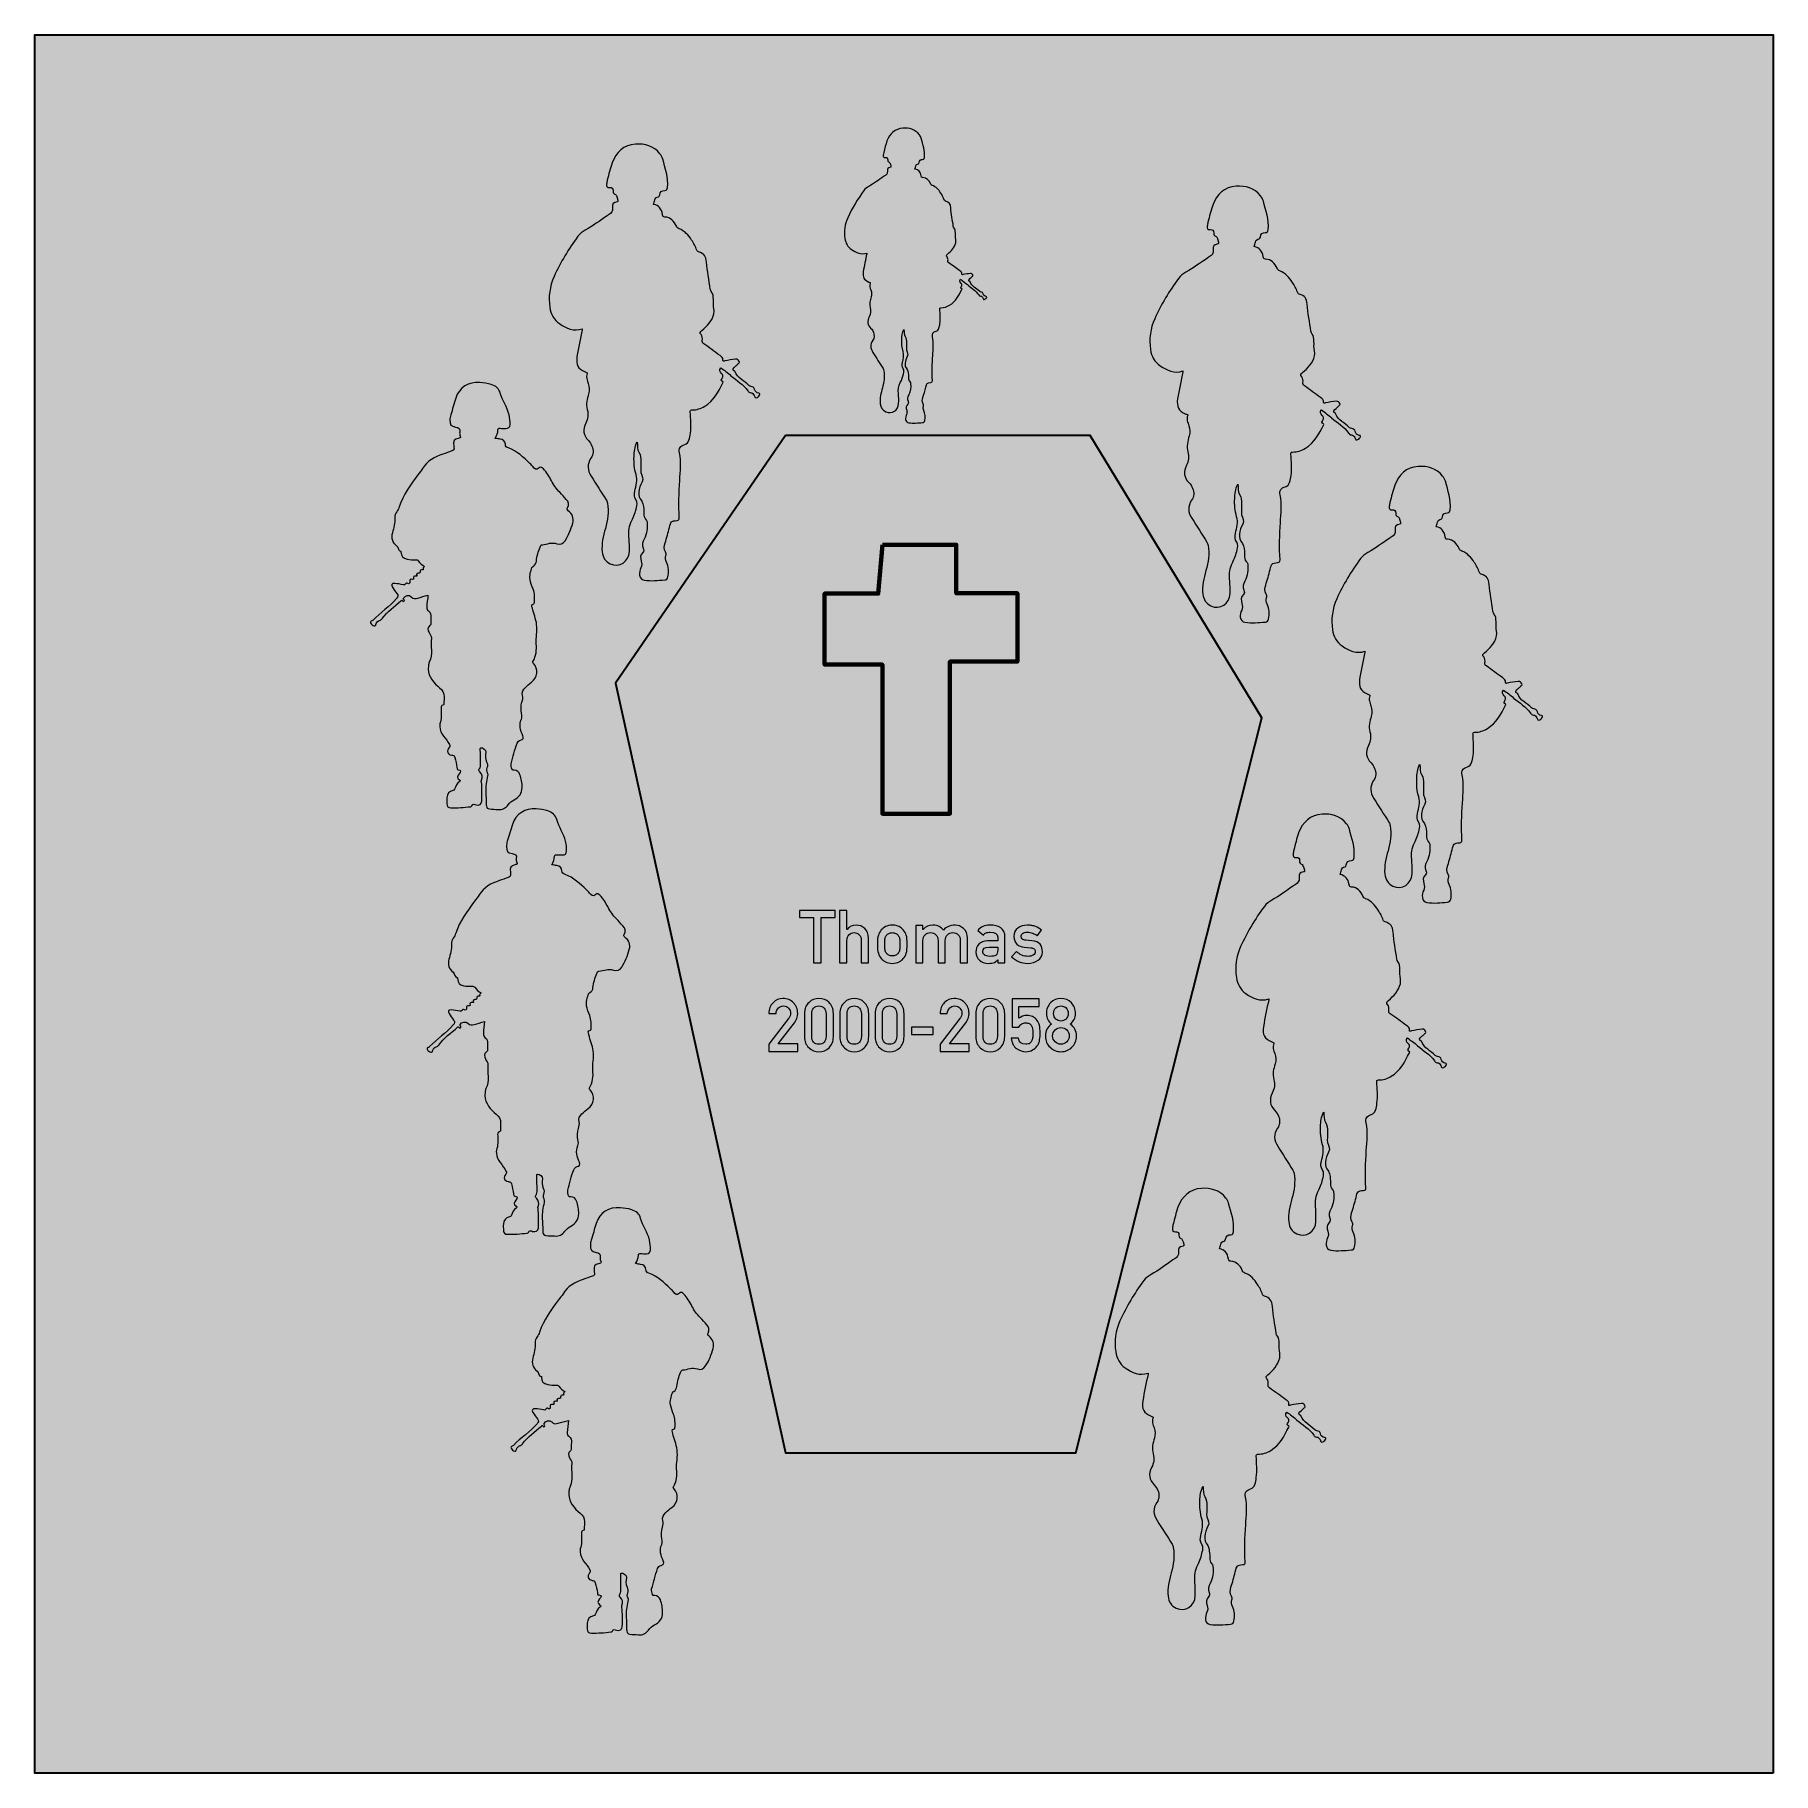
# Model space of a CAD drawing. Header units: centimetres. Extents: x 0 to 30, y -30 to 0.
import ezdxf

# ---------------------------------------------------------------- set-up
doc = ezdxf.new("R2010")
doc.units = ezdxf.units.CM
doc.header["$MEASUREMENT"] = 0
doc.layers.add('Layer 1', color=7, linetype='Continuous', lineweight=0)

# ---------------------------------------------------------------- blocks, each defined once
blk = doc.blocks.new('Block_1')
at = {"layer": 'Layer 1'}
for points, knots in [([(13.413, -15.245), (13.413, -15.245), (13.173, -15.245), (13.173, -15.245), (13.173, -15.245), (13.173, -15.123), (13.173, -15.123), (13.173, -15.123), (13.786, -15.123), (13.786, -15.123), (13.786, -15.123), (13.786, -15.245), (13.786, -15.245), (13.786, -15.245), (13.546, -15.245), (13.546, -15.245), (13.546, -15.245), (13.546, -16.028), (13.546, -16.028), (13.546, -16.028), (13.413, -16.028), (13.413, -16.028), (13.413, -16.028), (13.413, -15.245), (13.413, -15.245)], [0, 0, 0, 0, 1, 1, 1, 2, 2, 2, 3, 3, 3, 4, 4, 4, 5, 5, 5, 6, 6, 6, 7, 7, 7, 8, 8, 8, 8]), ([(13.865, -15.123), (13.865, -15.123), (13.99, -15.123), (13.99, -15.123), (13.99, -15.123), (13.99, -15.452), (13.99, -15.452), (13.99, -15.452), (13.993, -15.452), (13.993, -15.452), (14.034, -15.401), (14.088, -15.376), (14.155, -15.376), (14.207, -15.376), (14.254, -15.395), (14.297, -15.432), (14.339, -15.47), (14.361, -15.526), (14.363, -15.6), (14.363, -15.6), (14.363, -16.028), (14.363, -16.028), (14.363, -16.028), (14.238, -16.028), (14.238, -16.028), (14.238, -16.028), (14.238, -15.644), (14.238, -15.644), (14.238, -15.599), (14.226, -15.564), (14.203, -15.541), (14.18, -15.517), (14.151, -15.505), (14.115, -15.505), (14.079, -15.505), (14.049, -15.517), (14.026, -15.541), (14.002, -15.564), (13.99, -15.599), (13.99, -15.644), (13.99, -15.644), (13.99, -16.028), (13.99, -16.028), (13.99, -16.028), (13.865, -16.028), (13.865, -16.028), (13.865, -16.028), (13.865, -15.123), (13.865, -15.123)], [0, 0, 0, 0, 1, 1, 1, 2, 2, 2, 3, 3, 3, 4, 4, 4, 5, 5, 5, 6, 6, 6, 7, 7, 7, 8, 8, 8, 9, 9, 9, 10, 10, 10, 11, 11, 11, 12, 12, 12, 13, 13, 13, 14, 14, 14, 15, 15, 15, 16, 16, 16, 16]), ([(14.516, -15.705), (14.516, -15.637), (14.522, -15.585), (14.533, -15.549), (14.544, -15.513), (14.561, -15.483), (14.584, -15.459), (14.602, -15.437), (14.626, -15.418), (14.656, -15.401), (14.687, -15.385), (14.726, -15.377), (14.774, -15.376), (14.823, -15.377), (14.863, -15.385), (14.893, -15.401), (14.923, -15.418), (14.946, -15.437), (14.963, -15.459), (14.987, -15.483), (15.005, -15.513), (15.015, -15.549), (15.025, -15.585), (15.03, -15.637), (15.03, -15.705), (15.03, -15.773), (15.025, -15.825), (15.015, -15.86), (15.005, -15.896), (14.987, -15.927), (14.963, -15.953), (14.955, -15.962), (14.945, -15.971), (14.933, -15.98), (14.923, -15.991), (14.909, -16), (14.893, -16.007), (14.862, -16.025), (14.823, -16.034), (14.773, -16.035), (14.726, -16.034), (14.687, -16.025), (14.656, -16.007), (14.626, -15.991), (14.602, -15.973), (14.584, -15.953), (14.561, -15.927), (14.544, -15.896), (14.533, -15.86), (14.522, -15.825), (14.516, -15.773), (14.516, -15.705)], [0, 0, 0, 0, 1, 1, 1, 2, 2, 2, 3, 3, 3, 4, 4, 4, 5, 5, 5, 6, 6, 6, 7, 7, 7, 8, 8, 8, 9, 9, 9, 10, 10, 10, 11, 11, 11, 12, 12, 12, 13, 13, 13, 14, 14, 14, 15, 15, 15, 16, 16, 16, 17, 17, 17, 17]), ([(14.905, -15.706), (14.905, -15.66), (14.903, -15.627), (14.899, -15.606), (14.895, -15.585), (14.887, -15.567), (14.875, -15.552), (14.865, -15.538), (14.852, -15.526), (14.834, -15.518), (14.816, -15.509), (14.796, -15.505), (14.773, -15.505), (14.752, -15.505), (14.732, -15.509), (14.714, -15.518), (14.697, -15.526), (14.683, -15.538), (14.672, -15.552), (14.661, -15.567), (14.654, -15.585), (14.649, -15.606), (14.644, -15.627), (14.642, -15.66), (14.642, -15.705), (14.642, -15.75), (14.644, -15.783), (14.649, -15.803), (14.654, -15.825), (14.661, -15.843), (14.672, -15.859), (14.683, -15.872), (14.697, -15.883), (14.714, -15.892), (14.732, -15.902), (14.752, -15.906), (14.773, -15.906), (14.796, -15.906), (14.816, -15.902), (14.834, -15.892), (14.852, -15.883), (14.865, -15.872), (14.875, -15.859), (14.887, -15.843), (14.895, -15.825), (14.899, -15.803), (14.903, -15.783), (14.905, -15.75), (14.905, -15.706)], [0, 0, 0, 0, 1, 1, 1, 2, 2, 2, 3, 3, 3, 4, 4, 4, 5, 5, 5, 6, 6, 6, 7, 7, 7, 8, 8, 8, 9, 9, 9, 10, 10, 10, 11, 11, 11, 12, 12, 12, 13, 13, 13, 14, 14, 14, 15, 15, 15, 16, 16, 16, 16]), ([(15.177, -15.384), (15.177, -15.384), (15.303, -15.384), (15.303, -15.384), (15.303, -15.384), (15.303, -15.452), (15.303, -15.452), (15.303, -15.452), (15.305, -15.452), (15.305, -15.452), (15.348, -15.401), (15.404, -15.376), (15.473, -15.376), (15.518, -15.377), (15.554, -15.384), (15.581, -15.399), (15.608, -15.415), (15.633, -15.435), (15.655, -15.46), (15.705, -15.403), (15.773, -15.375), (15.858, -15.376), (15.911, -15.376), (15.96, -15.395), (16.004, -15.432), (16.048, -15.47), (16.071, -15.526), (16.072, -15.6), (16.072, -15.6), (16.072, -16.028), (16.072, -16.028), (16.072, -16.028), (15.947, -16.028), (15.947, -16.028), (15.947, -16.028), (15.947, -15.644), (15.947, -15.644), (15.947, -15.599), (15.935, -15.564), (15.911, -15.541), (15.887, -15.517), (15.856, -15.505), (15.818, -15.505), (15.78, -15.505), (15.749, -15.517), (15.725, -15.541), (15.7, -15.564), (15.688, -15.599), (15.688, -15.644), (15.688, -15.644), (15.688, -16.028), (15.688, -16.028), (15.688, -16.028), (15.563, -16.028), (15.563, -16.028), (15.563, -16.028), (15.563, -15.644), (15.563, -15.644), (15.563, -15.599), (15.551, -15.564), (15.527, -15.541), (15.502, -15.517), (15.471, -15.505), (15.433, -15.505), (15.395, -15.505), (15.364, -15.517), (15.34, -15.541), (15.315, -15.564), (15.303, -15.599), (15.303, -15.644), (15.303, -15.644), (15.303, -16.028), (15.303, -16.028), (15.303, -16.028), (15.177, -16.028), (15.177, -16.028), (15.177, -16.028), (15.177, -15.384), (15.177, -15.384)], [0, 0, 0, 0, 1, 1, 1, 2, 2, 2, 3, 3, 3, 4, 4, 4, 5, 5, 5, 6, 6, 6, 7, 7, 7, 8, 8, 8, 9, 9, 9, 10, 10, 10, 11, 11, 11, 12, 12, 12, 13, 13, 13, 14, 14, 14, 15, 15, 15, 16, 16, 16, 17, 17, 17, 18, 18, 18, 19, 19, 19, 20, 20, 20, 21, 21, 21, 22, 22, 22, 23, 23, 23, 24, 24, 24, 25, 25, 25, 26, 26, 26, 26]), ([(16.592, -15.971), (16.592, -15.971), (16.59, -15.971), (16.59, -15.971), (16.578, -15.992), (16.56, -16.009), (16.536, -16.019), (16.512, -16.03), (16.478, -16.035), (16.436, -16.035), (16.366, -16.034), (16.313, -16.015), (16.275, -15.978), (16.235, -15.942), (16.216, -15.895), (16.216, -15.839), (16.216, -15.784), (16.233, -15.74), (16.267, -15.704), (16.302, -15.668), (16.352, -15.649), (16.418, -15.648), (16.418, -15.648), (16.592, -15.648), (16.592, -15.648), (16.592, -15.648), (16.592, -15.58), (16.592, -15.58), (16.593, -15.523), (16.55, -15.496), (16.464, -15.497), (16.433, -15.497), (16.408, -15.501), (16.39, -15.507), (16.371, -15.515), (16.357, -15.529), (16.346, -15.547), (16.346, -15.547), (16.247, -15.47), (16.247, -15.47), (16.295, -15.405), (16.365, -15.374), (16.458, -15.376), (16.536, -15.375), (16.599, -15.39), (16.646, -15.422), (16.693, -15.454), (16.716, -15.509), (16.717, -15.588), (16.717, -15.588), (16.717, -16.028), (16.717, -16.028), (16.717, -16.028), (16.592, -16.028), (16.592, -16.028), (16.592, -16.028), (16.592, -15.971), (16.592, -15.971)], [0, 0, 0, 0, 1, 1, 1, 2, 2, 2, 3, 3, 3, 4, 4, 4, 5, 5, 5, 6, 6, 6, 7, 7, 7, 8, 8, 8, 9, 9, 9, 10, 10, 10, 11, 11, 11, 12, 12, 12, 13, 13, 13, 14, 14, 14, 15, 15, 15, 16, 16, 16, 17, 17, 17, 18, 18, 18, 19, 19, 19, 19]), ([(16.918, -15.831), (16.969, -15.886), (17.035, -15.914), (17.115, -15.914), (17.151, -15.914), (17.181, -15.906), (17.204, -15.892), (17.227, -15.877), (17.238, -15.857), (17.238, -15.831), (17.238, -15.808), (17.231, -15.792), (17.218, -15.783), (17.204, -15.773), (17.185, -15.768), (17.162, -15.767), (17.162, -15.767), (17.051, -15.757), (17.051, -15.757), (16.998, -15.752), (16.956, -15.734), (16.923, -15.703), (16.889, -15.672), (16.872, -15.629), (16.871, -15.574), (16.872, -15.508), (16.894, -15.459), (16.939, -15.425), (16.982, -15.392), (17.037, -15.376), (17.104, -15.376), (17.133, -15.376), (17.158, -15.378), (17.181, -15.381), (17.204, -15.386), (17.225, -15.391), (17.246, -15.399), (17.284, -15.415), (17.318, -15.437), (17.349, -15.464), (17.349, -15.464), (17.271, -15.557), (17.271, -15.557), (17.247, -15.54), (17.222, -15.525), (17.195, -15.513), (17.168, -15.503), (17.138, -15.497), (17.103, -15.497), (17.064, -15.497), (17.037, -15.505), (17.021, -15.519), (17.004, -15.534), (16.996, -15.552), (16.996, -15.575), (16.995, -15.589), (17.002, -15.602), (17.015, -15.613), (17.027, -15.625), (17.048, -15.632), (17.079, -15.636), (17.079, -15.636), (17.182, -15.644), (17.182, -15.644), (17.247, -15.649), (17.294, -15.669), (17.323, -15.705), (17.35, -15.74), (17.363, -15.784), (17.363, -15.837), (17.362, -15.899), (17.338, -15.948), (17.289, -15.982), (17.241, -16.016), (17.18, -16.034), (17.105, -16.035), (17.003, -16.035), (16.912, -15.997), (16.83, -15.92), (16.83, -15.92), (16.918, -15.831), (16.918, -15.831)], [0, 0, 0, 0, 1, 1, 1, 2, 2, 2, 3, 3, 3, 4, 4, 4, 5, 5, 5, 6, 6, 6, 7, 7, 7, 8, 8, 8, 9, 9, 9, 10, 10, 10, 11, 11, 11, 12, 12, 12, 13, 13, 13, 14, 14, 14, 15, 15, 15, 16, 16, 16, 17, 17, 17, 18, 18, 18, 19, 19, 19, 20, 20, 20, 21, 21, 21, 22, 22, 22, 23, 23, 23, 24, 24, 24, 25, 25, 25, 26, 26, 26, 27, 27, 27, 27]), ([(16.592, -15.755), (16.592, -15.755), (16.442, -15.755), (16.442, -15.755), (16.369, -15.756), (16.332, -15.782), (16.333, -15.832), (16.333, -15.854), (16.343, -15.873), (16.362, -15.888), (16.38, -15.905), (16.409, -15.914), (16.451, -15.914), (16.504, -15.914), (16.541, -15.908), (16.563, -15.894), (16.582, -15.881), (16.592, -15.85), (16.592, -15.801), (16.592, -15.801), (16.592, -15.755), (16.592, -15.755)], [0, 0, 0, 0, 1, 1, 1, 2, 2, 2, 3, 3, 3, 4, 4, 4, 5, 5, 5, 6, 6, 6, 7, 7, 7, 7]), ([(12.642, -17.43), (12.642, -17.43), (12.985, -16.988), (12.985, -16.988), (12.998, -16.97), (13.007, -16.953), (13.012, -16.938), (13.015, -16.923), (13.017, -16.91), (13.017, -16.897), (13.017, -16.863), (13.007, -16.833), (12.986, -16.808), (12.965, -16.783), (12.935, -16.77), (12.896, -16.769), (12.861, -16.769), (12.833, -16.78), (12.81, -16.803), (12.786, -16.826), (12.772, -16.858), (12.768, -16.899), (12.768, -16.899), (12.642, -16.899), (12.642, -16.899), (12.646, -16.824), (12.67, -16.762), (12.716, -16.713), (12.762, -16.665), (12.819, -16.641), (12.886, -16.64), (12.961, -16.641), (13.022, -16.666), (13.069, -16.715), (13.117, -16.763), (13.141, -16.824), (13.142, -16.899), (13.142, -16.958), (13.125, -17.011), (13.089, -17.058), (13.089, -17.058), (12.807, -17.423), (12.807, -17.423), (12.807, -17.423), (13.142, -17.423), (13.142, -17.423), (13.142, -17.423), (13.142, -17.552), (13.142, -17.552), (13.142, -17.552), (12.642, -17.552), (12.642, -17.552), (12.642, -17.552), (12.642, -17.43), (12.642, -17.43)], [0, 0, 0, 0, 1, 1, 1, 2, 2, 2, 3, 3, 3, 4, 4, 4, 5, 5, 5, 6, 6, 6, 7, 7, 7, 8, 8, 8, 9, 9, 9, 10, 10, 10, 11, 11, 11, 12, 12, 12, 13, 13, 13, 14, 14, 14, 15, 15, 15, 16, 16, 16, 17, 17, 17, 18, 18, 18, 18]), ([(13.259, -16.899), (13.26, -16.816), (13.286, -16.752), (13.337, -16.707), (13.385, -16.662), (13.442, -16.64), (13.508, -16.64), (13.576, -16.64), (13.634, -16.662), (13.682, -16.707), (13.73, -16.752), (13.755, -16.816), (13.757, -16.9), (13.757, -16.9), (13.757, -17.299), (13.757, -17.299), (13.755, -17.382), (13.73, -17.446), (13.682, -17.491), (13.634, -17.536), (13.576, -17.558), (13.508, -17.559), (13.442, -17.558), (13.385, -17.536), (13.337, -17.491), (13.286, -17.446), (13.26, -17.382), (13.259, -17.299), (13.259, -17.299), (13.259, -16.899), (13.259, -16.899)], [0, 0, 0, 0, 1, 1, 1, 2, 2, 2, 3, 3, 3, 4, 4, 4, 5, 5, 5, 6, 6, 6, 7, 7, 7, 8, 8, 8, 9, 9, 9, 10, 10, 10, 10]), ([(13.632, -16.908), (13.629, -16.817), (13.588, -16.771), (13.508, -16.769), (13.427, -16.771), (13.386, -16.817), (13.385, -16.908), (13.385, -16.908), (13.385, -17.292), (13.385, -17.292), (13.386, -17.383), (13.427, -17.429), (13.508, -17.43), (13.588, -17.429), (13.629, -17.383), (13.632, -17.292), (13.632, -17.292), (13.632, -16.908), (13.632, -16.908)], [0, 0, 0, 0, 1, 1, 1, 2, 2, 2, 3, 3, 3, 4, 4, 4, 5, 5, 5, 6, 6, 6, 6]), ([(13.869, -16.899), (13.87, -16.816), (13.896, -16.752), (13.947, -16.707), (13.994, -16.662), (14.051, -16.64), (14.117, -16.64), (14.185, -16.64), (14.243, -16.662), (14.291, -16.707), (14.34, -16.752), (14.365, -16.816), (14.366, -16.9), (14.366, -16.9), (14.366, -17.299), (14.366, -17.299), (14.365, -17.382), (14.34, -17.446), (14.291, -17.491), (14.243, -17.536), (14.185, -17.558), (14.117, -17.559), (14.051, -17.558), (13.994, -17.536), (13.947, -17.491), (13.896, -17.446), (13.87, -17.382), (13.869, -17.299), (13.869, -17.299), (13.869, -16.899), (13.869, -16.899)], [0, 0, 0, 0, 1, 1, 1, 2, 2, 2, 3, 3, 3, 4, 4, 4, 5, 5, 5, 6, 6, 6, 7, 7, 7, 8, 8, 8, 9, 9, 9, 10, 10, 10, 10]), ([(14.241, -16.908), (14.239, -16.817), (14.197, -16.771), (14.117, -16.769), (14.037, -16.771), (13.996, -16.817), (13.994, -16.908), (13.994, -16.908), (13.994, -17.292), (13.994, -17.292), (13.996, -17.383), (14.037, -17.429), (14.117, -17.43), (14.197, -17.429), (14.239, -17.383), (14.241, -17.292), (14.241, -17.292), (14.241, -16.908), (14.241, -16.908)], [0, 0, 0, 0, 1, 1, 1, 2, 2, 2, 3, 3, 3, 4, 4, 4, 5, 5, 5, 6, 6, 6, 6]), ([(14.479, -16.899), (14.479, -16.816), (14.505, -16.752), (14.556, -16.707), (14.604, -16.662), (14.661, -16.64), (14.727, -16.64), (14.795, -16.64), (14.853, -16.662), (14.901, -16.707), (14.949, -16.752), (14.974, -16.816), (14.976, -16.9), (14.976, -16.9), (14.976, -17.299), (14.976, -17.299), (14.974, -17.382), (14.949, -17.446), (14.901, -17.491), (14.853, -17.536), (14.795, -17.558), (14.727, -17.559), (14.661, -17.558), (14.604, -17.536), (14.556, -17.491), (14.505, -17.446), (14.479, -17.382), (14.479, -17.299), (14.479, -17.299), (14.479, -16.899), (14.479, -16.899)], [0, 0, 0, 0, 1, 1, 1, 2, 2, 2, 3, 3, 3, 4, 4, 4, 5, 5, 5, 6, 6, 6, 7, 7, 7, 8, 8, 8, 9, 9, 9, 10, 10, 10, 10]), ([(14.851, -16.908), (14.848, -16.817), (14.807, -16.771), (14.727, -16.769), (14.646, -16.771), (14.605, -16.817), (14.604, -16.908), (14.604, -16.908), (14.604, -17.292), (14.604, -17.292), (14.605, -17.383), (14.646, -17.429), (14.727, -17.43), (14.807, -17.429), (14.848, -17.383), (14.851, -17.292), (14.851, -17.292), (14.851, -16.908), (14.851, -16.908)], [0, 0, 0, 0, 1, 1, 1, 2, 2, 2, 3, 3, 3, 4, 4, 4, 5, 5, 5, 6, 6, 6, 6]), ([(15.597, -17.43), (15.597, -17.43), (15.94, -16.988), (15.94, -16.988), (15.953, -16.97), (15.962, -16.953), (15.967, -16.938), (15.97, -16.923), (15.972, -16.91), (15.972, -16.897), (15.972, -16.863), (15.962, -16.833), (15.941, -16.808), (15.92, -16.783), (15.89, -16.77), (15.851, -16.769), (15.816, -16.769), (15.787, -16.78), (15.765, -16.803), (15.741, -16.826), (15.727, -16.858), (15.722, -16.899), (15.722, -16.899), (15.597, -16.899), (15.597, -16.899), (15.6, -16.824), (15.625, -16.762), (15.671, -16.713), (15.717, -16.665), (15.774, -16.641), (15.841, -16.64), (15.916, -16.641), (15.977, -16.666), (16.024, -16.715), (16.072, -16.763), (16.096, -16.824), (16.097, -16.899), (16.097, -16.958), (16.079, -17.011), (16.044, -17.058), (16.044, -17.058), (15.762, -17.423), (15.762, -17.423), (15.762, -17.423), (16.097, -17.423), (16.097, -17.423), (16.097, -17.423), (16.097, -17.552), (16.097, -17.552), (16.097, -17.552), (15.597, -17.552), (15.597, -17.552), (15.597, -17.552), (15.597, -17.43), (15.597, -17.43)], [0, 0, 0, 0, 1, 1, 1, 2, 2, 2, 3, 3, 3, 4, 4, 4, 5, 5, 5, 6, 6, 6, 7, 7, 7, 8, 8, 8, 9, 9, 9, 10, 10, 10, 11, 11, 11, 12, 12, 12, 13, 13, 13, 14, 14, 14, 15, 15, 15, 16, 16, 16, 17, 17, 17, 18, 18, 18, 18]), ([(16.214, -16.899), (16.215, -16.816), (16.241, -16.752), (16.292, -16.707), (16.34, -16.662), (16.397, -16.64), (16.463, -16.64), (16.531, -16.64), (16.589, -16.662), (16.636, -16.707), (16.685, -16.752), (16.71, -16.816), (16.712, -16.9), (16.712, -16.9), (16.712, -17.299), (16.712, -17.299), (16.71, -17.382), (16.685, -17.446), (16.636, -17.491), (16.589, -17.536), (16.531, -17.558), (16.463, -17.559), (16.397, -17.558), (16.34, -17.536), (16.292, -17.491), (16.241, -17.446), (16.215, -17.382), (16.214, -17.299), (16.214, -17.299), (16.214, -16.899), (16.214, -16.899)], [0, 0, 0, 0, 1, 1, 1, 2, 2, 2, 3, 3, 3, 4, 4, 4, 5, 5, 5, 6, 6, 6, 7, 7, 7, 8, 8, 8, 9, 9, 9, 10, 10, 10, 10]), ([(16.586, -16.908), (16.584, -16.817), (16.543, -16.771), (16.463, -16.769), (16.382, -16.771), (16.341, -16.817), (16.339, -16.908), (16.339, -16.908), (16.339, -17.292), (16.339, -17.292), (16.341, -17.383), (16.382, -17.429), (16.463, -17.43), (16.543, -17.429), (16.584, -17.383), (16.586, -17.292), (16.586, -17.292), (16.586, -16.908), (16.586, -16.908)], [0, 0, 0, 0, 1, 1, 1, 2, 2, 2, 3, 3, 3, 4, 4, 4, 5, 5, 5, 6, 6, 6, 6]), ([(16.839, -16.647), (16.839, -16.647), (17.306, -16.647), (17.306, -16.647), (17.306, -16.647), (17.306, -16.776), (17.306, -16.776), (17.306, -16.776), (16.956, -16.776), (16.956, -16.776), (16.956, -16.776), (16.956, -16.982), (16.956, -16.982), (16.997, -16.949), (17.044, -16.933), (17.097, -16.933), (17.131, -16.934), (17.162, -16.94), (17.19, -16.951), (17.216, -16.964), (17.238, -16.98), (17.254, -16.999), (17.278, -17.023), (17.296, -17.052), (17.307, -17.085), (17.312, -17.102), (17.316, -17.124), (17.319, -17.15), (17.321, -17.176), (17.322, -17.208), (17.322, -17.246), (17.322, -17.305), (17.318, -17.35), (17.31, -17.381), (17.302, -17.412), (17.288, -17.439), (17.268, -17.463), (17.251, -17.487), (17.226, -17.508), (17.193, -17.528), (17.161, -17.548), (17.123, -17.558), (17.079, -17.559), (17.02, -17.559), (16.965, -17.541), (16.916, -17.505), (16.866, -17.467), (16.835, -17.407), (16.823, -17.325), (16.823, -17.325), (16.949, -17.325), (16.949, -17.325), (16.962, -17.394), (17.004, -17.429), (17.075, -17.43), (17.105, -17.43), (17.129, -17.424), (17.147, -17.412), (17.164, -17.399), (17.176, -17.384), (17.183, -17.364), (17.19, -17.345), (17.194, -17.324), (17.196, -17.301), (17.197, -17.279), (17.197, -17.257), (17.197, -17.236), (17.198, -17.184), (17.19, -17.142), (17.174, -17.11), (17.165, -17.094), (17.152, -17.082), (17.134, -17.073), (17.117, -17.065), (17.096, -17.062), (17.07, -17.062), (17.047, -17.062), (17.026, -17.067), (17.007, -17.078), (16.988, -17.089), (16.971, -17.108), (16.956, -17.136), (16.956, -17.136), (16.839, -17.136), (16.839, -17.136), (16.839, -17.136), (16.839, -16.647), (16.839, -16.647)], [0, 0, 0, 0, 1, 1, 1, 2, 2, 2, 3, 3, 3, 4, 4, 4, 5, 5, 5, 6, 6, 6, 7, 7, 7, 8, 8, 8, 9, 9, 9, 10, 10, 10, 11, 11, 11, 12, 12, 12, 13, 13, 13, 14, 14, 14, 15, 15, 15, 16, 16, 16, 17, 17, 17, 18, 18, 18, 19, 19, 19, 20, 20, 20, 21, 21, 21, 22, 22, 22, 23, 23, 23, 24, 24, 24, 25, 25, 25, 26, 26, 26, 27, 27, 27, 28, 28, 28, 29, 29, 29, 29]), ([(17.414, -17.288), (17.415, -17.201), (17.451, -17.133), (17.521, -17.084), (17.494, -17.061), (17.473, -17.034), (17.458, -17.003), (17.44, -16.974), (17.431, -16.941), (17.431, -16.901), (17.432, -16.826), (17.456, -16.764), (17.505, -16.715), (17.551, -16.666), (17.61, -16.641), (17.682, -16.64), (17.755, -16.641), (17.815, -16.666), (17.862, -16.714), (17.909, -16.764), (17.932, -16.826), (17.933, -16.901), (17.933, -16.94), (17.925, -16.974), (17.909, -17.003), (17.892, -17.033), (17.87, -17.06), (17.843, -17.084), (17.914, -17.132), (17.949, -17.2), (17.95, -17.287), (17.949, -17.369), (17.923, -17.434), (17.872, -17.483), (17.82, -17.533), (17.757, -17.558), (17.682, -17.559), (17.607, -17.558), (17.545, -17.533), (17.494, -17.483), (17.442, -17.434), (17.415, -17.369), (17.414, -17.288)], [0, 0, 0, 0, 1, 1, 1, 2, 2, 2, 3, 3, 3, 4, 4, 4, 5, 5, 5, 6, 6, 6, 7, 7, 7, 8, 8, 8, 9, 9, 9, 10, 10, 10, 11, 11, 11, 12, 12, 12, 13, 13, 13, 14, 14, 14, 14]), ([(17.556, -16.899), (17.557, -16.941), (17.57, -16.973), (17.595, -16.995), (17.62, -17.017), (17.649, -17.029), (17.682, -17.029), (17.716, -17.029), (17.745, -17.017), (17.77, -16.995), (17.795, -16.973), (17.807, -16.941), (17.808, -16.899), (17.807, -16.855), (17.795, -16.823), (17.77, -16.801), (17.745, -16.78), (17.716, -16.769), (17.682, -16.769), (17.649, -16.769), (17.62, -16.78), (17.595, -16.801), (17.57, -16.823), (17.557, -16.855), (17.556, -16.899)], [0, 0, 0, 0, 1, 1, 1, 2, 2, 2, 3, 3, 3, 4, 4, 4, 5, 5, 5, 6, 6, 6, 7, 7, 7, 8, 8, 8, 8]), ([(15.107, -17.136), (15.107, -17.136), (15.476, -17.136), (15.476, -17.136), (15.476, -17.136), (15.476, -17.264), (15.476, -17.264), (15.476, -17.264), (15.107, -17.264), (15.107, -17.264), (15.107, -17.264), (15.107, -17.136), (15.107, -17.136)], [0, 0, 0, 0, 1, 1, 1, 2, 2, 2, 3, 3, 3, 4, 4, 4, 4]), ([(17.539, -17.287), (17.54, -17.328), (17.555, -17.362), (17.583, -17.388), (17.61, -17.416), (17.643, -17.43), (17.682, -17.43), (17.722, -17.43), (17.755, -17.416), (17.782, -17.388), (17.81, -17.362), (17.824, -17.328), (17.825, -17.287), (17.824, -17.244), (17.81, -17.21), (17.782, -17.183), (17.755, -17.157), (17.722, -17.144), (17.682, -17.143), (17.643, -17.144), (17.61, -17.157), (17.583, -17.183), (17.555, -17.21), (17.54, -17.244), (17.539, -17.287)], [0, 0, 0, 0, 1, 1, 1, 2, 2, 2, 3, 3, 3, 4, 4, 4, 5, 5, 5, 6, 6, 6, 7, 7, 7, 8, 8, 8, 8])]:
    blk.add_open_spline(points, degree=3, knots=knots, dxfattribs=at)
blk = doc.blocks.new('Block_0')
at = {"layer": 'Layer 1'}
blk.add_blockref('Block_1', (0, 0), dxfattribs=at)

msp = doc.modelspace()

# ---------------------------------------------------------------- hatches: boundary and pattern name
at = {"layer": 'Layer 1', "transparency": 33554508}
h = msp.add_hatch(color=7, dxfattribs=at)
h.dxf.hatch_style = 2
h.paths.add_polyline_path([(29.968, -30.004), (-0.018, -30.004), (-0.018, -0.018), (29.968, -0.018)])
at = {"layer": 'Layer 1', "transparency": 33554687}
h = msp.add_hatch(color=7, dxfattribs=at)
h.dxf.hatch_style = 2
edge = h.paths.add_edge_path()
edge.add_spline(control_points=[(15.164, -2.333), (15.227, -2.345), (15.258, -2.379), (15.271, -2.452), (15.274, -2.47), (15.276, -2.477), (15.297, -2.478), (15.366, -2.483), (15.405, -2.528), (15.431, -2.585), (15.439, -2.601), (15.446, -2.609), (15.463, -2.615), (15.529, -2.639), (15.572, -2.691), (15.609, -2.748), (15.633, -2.784), (15.654, -2.822), (15.668, -2.864), (15.672, -2.875), (15.677, -2.882), (15.69, -2.886), (15.754, -2.903), (15.778, -2.937), (15.782, -3.003), (15.79, -3.109), (15.813, -3.213), (15.826, -3.319), (15.829, -3.345), (15.854, -3.36), (15.858, -3.388), (15.862, -3.422), (15.863, -3.457), (15.862, -3.492), (15.861, -3.53), (15.876, -3.567), (15.868, -3.605), (15.849, -3.69), (15.791, -3.747), (15.728, -3.8), (15.709, -3.816), (15.7, -3.827), (15.718, -3.849), (15.734, -3.868), (15.737, -3.894), (15.733, -3.916), (15.729, -3.936), (15.735, -3.944), (15.749, -3.954), (15.813, -4), (15.876, -4.046), (15.939, -4.092), (15.958, -4.106), (15.978, -4.118), (15.974, -4.148), (15.972, -4.166), (15.989, -4.156), (15.996, -4.154), (16.037, -4.146), (16.079, -4.139), (16.121, -4.135), (16.145, -4.132), (16.153, -4.146), (16.162, -4.161), (16.173, -4.18), (16.153, -4.183), (16.146, -4.193), (16.139, -4.202), (16.129, -4.21), (16.119, -4.218), (16.098, -4.237), (16.068, -4.255), (16.114, -4.279), (16.143, -4.358), (16.223, -4.386), (16.275, -4.443), (16.282, -4.45), (16.291, -4.451), (16.301, -4.453), (16.319, -4.458), (16.339, -4.461), (16.343, -4.488), (16.347, -4.51), (16.366, -4.527), (16.39, -4.531), (16.408, -4.535), (16.406, -4.545), (16.4, -4.555), (16.391, -4.57), (16.377, -4.582), (16.36, -4.584), (16.34, -4.587), (16.345, -4.566), (16.338, -4.557), (16.327, -4.543), (16.319, -4.526), (16.297, -4.526), (16.282, -4.526), (16.271, -4.513), (16.265, -4.505), (16.215, -4.429), (16.134, -4.386), (16.068, -4.327), (16.03, -4.294), (15.989, -4.265), (15.95, -4.235), (15.929, -4.261), (15.935, -4.281), (15.958, -4.301), (15.976, -4.316), (15.98, -4.334), (15.966, -4.357), (15.958, -4.369), (15.942, -4.388), (15.973, -4.398), (15.98, -4.4), (15.975, -4.407), (15.972, -4.412), (15.92, -4.516), (15.867, -4.62), (15.762, -4.683), (15.716, -4.71), (15.667, -4.727), (15.613, -4.726), (15.592, -4.726), (15.593, -4.735), (15.593, -4.75), (15.598, -4.833), (15.605, -4.915), (15.595, -4.998), (15.592, -5.026), (15.587, -5.053), (15.578, -5.08), (15.569, -5.104), (15.555, -5.122), (15.528, -5.13), (15.477, -5.145), (15.456, -5.174), (15.468, -5.225), (15.492, -5.334), (15.477, -5.441), (15.471, -5.549), (15.463, -5.693), (15.454, -5.838), (15.466, -5.982), (15.467, -6.004), (15.461, -6.01), (15.44, -6.013), (15.367, -6.023), (15.368, -6.024), (15.351, -6.096), (15.336, -6.157), (15.318, -6.216), (15.3, -6.276), (15.29, -6.309), (15.282, -6.347), (15.305, -6.382), (15.313, -6.394), (15.316, -6.41), (15.31, -6.424), (15.297, -6.451), (15.307, -6.473), (15.317, -6.499), (15.341, -6.554), (15.347, -6.612), (15.333, -6.672), (15.328, -6.694), (15.317, -6.706), (15.295, -6.707), (15.216, -6.713), (15.137, -6.723), (15.058, -6.71), (15.025, -6.704), (15.007, -6.684), (15.003, -6.652), (15, -6.622), (15.007, -6.593), (15.019, -6.567), (15.032, -6.54), (15.03, -6.516), (15.022, -6.49), (15.01, -6.453), (15.009, -6.417), (15.039, -6.387), (15.054, -6.373), (15.053, -6.355), (15.045, -6.337), (15.029, -6.3), (15.037, -6.265), (15.056, -6.231), (15.091, -6.168), (15.096, -6.1), (15.09, -6.03), (15.089, -6.025), (15.088, -6.017), (15.085, -6.014), (15.042, -5.978), (15.055, -5.928), (15.051, -5.881), (15.048, -5.839), (15.039, -5.799), (15.011, -5.763), (14.987, -5.732), (14.994, -5.69), (14.999, -5.652), (15.004, -5.611), (15.034, -5.576), (15.04, -5.538), (15.046, -5.505), (15.01, -5.468), (15.016, -5.426), (15.021, -5.394), (15.017, -5.361), (15.017, -5.328), (15.018, -5.291), (15.018, -5.255), (14.995, -5.22), (14.973, -5.188), (14.979, -5.147), (14.975, -5.101), (14.945, -5.158), (14.939, -5.213), (14.938, -5.268), (14.936, -5.34), (14.939, -5.411), (14.961, -5.48), (14.981, -5.544), (14.962, -5.609), (14.948, -5.672), (14.94, -5.709), (14.936, -5.743), (14.962, -5.777), (14.981, -5.802), (14.972, -5.835), (14.966, -5.865), (14.955, -5.918), (14.937, -5.969), (14.912, -6.016), (14.88, -6.077), (14.873, -6.141), (14.879, -6.208), (14.884, -6.263), (14.885, -6.319), (14.883, -6.375), (14.88, -6.494), (14.766, -6.57), (14.66, -6.519), (14.605, -6.493), (14.574, -6.443), (14.567, -6.381), (14.556, -6.287), (14.578, -6.197), (14.603, -6.107), (14.631, -6.011), (14.646, -5.913), (14.628, -5.813), (14.626, -5.799), (14.621, -5.787), (14.614, -5.776), (14.556, -5.683), (14.497, -5.59), (14.439, -5.498), (14.394, -5.428), (14.387, -5.359), (14.436, -5.288), (14.466, -5.244), (14.467, -5.197), (14.447, -5.148), (14.437, -5.124), (14.424, -5.101), (14.406, -5.083), (14.346, -5.023), (14.337, -4.955), (14.375, -4.881), (14.4, -4.83), (14.409, -4.779), (14.393, -4.723), (14.375, -4.66), (14.391, -4.598), (14.408, -4.538), (14.42, -4.497), (14.418, -4.459), (14.405, -4.42), (14.392, -4.382), (14.372, -4.343), (14.392, -4.301), (14.396, -4.294), (14.39, -4.291), (14.384, -4.289), (14.379, -4.288), (14.374, -4.286), (14.369, -4.283), (14.282, -4.244), (14.259, -4.2), (14.273, -4.106), (14.289, -4.001), (14.311, -3.897), (14.334, -3.794), (14.334, -3.791), (14.335, -3.788), (14.335, -3.782), (14.233, -3.816), (14.149, -3.776), (14.069, -3.721), (14.003, -3.676), (13.968, -3.61), (13.957, -3.534), (13.938, -3.409), (13.955, -3.287), (14.006, -3.173), (14.08, -3.007), (14.176, -2.851), (14.283, -2.704), (14.306, -2.672), (14.336, -2.651), (14.369, -2.632), (14.458, -2.583), (14.54, -2.521), (14.624, -2.464), (14.629, -2.46), (14.634, -2.455), (14.64, -2.452), (14.674, -2.434), (14.693, -2.412), (14.688, -2.368), (14.684, -2.322), (14.695, -2.314), (14.741, -2.301), (14.744, -2.3), (14.748, -2.3), (14.749, -2.297), (14.756, -2.287), (14.734, -2.218), (14.722, -2.215), (14.701, -2.209), (14.691, -2.194), (14.694, -2.175), (14.697, -2.143), (14.679, -2.133), (14.653, -2.135), (14.62, -2.138), (14.616, -2.119), (14.618, -2.094), (14.62, -2.079), (14.623, -2.063), (14.627, -2.048), (14.645, -1.981), (14.658, -1.913), (14.682, -1.849), (14.729, -1.722), (14.818, -1.638), (14.956, -1.629), (15.064, -1.622), (15.167, -1.649), (15.24, -1.741), (15.255, -1.76), (15.267, -1.78), (15.273, -1.803), (15.299, -1.912), (15.343, -2.018), (15.328, -2.134), (15.325, -2.155), (15.323, -2.168), (15.297, -2.169), (15.265, -2.17), (15.238, -2.18), (15.237, -2.221), (15.237, -2.228), (15.229, -2.242), (15.224, -2.243), (15.168, -2.251), (15.184, -2.302), (15.164, -2.333)], knot_values=[0, 0, 0, 0, 1, 1, 1, 2, 2, 2, 3, 3, 3, 4, 4, 4, 5, 5, 5, 6, 6, 6, 7, 7, 7, 8, 8, 8, 9, 9, 9, 10, 10, 10, 11, 11, 11, 12, 12, 12, 13, 13, 13, 14, 14, 14, 15, 15, 15, 16, 16, 16, 17, 17, 17, 18, 18, 18, 19, 19, 19, 20, 20, 20, 21, 21, 21, 22, 22, 22, 23, 23, 23, 24, 24, 24, 25, 25, 25, 26, 26, 26, 27, 27, 27, 28, 28, 28, 29, 29, 29, 30, 30, 30, 31, 31, 31, 32, 32, 32, 33, 33, 33, 34, 34, 34, 35, 35, 35, 36, 36, 36, 37, 37, 37, 38, 38, 38, 39, 39, 39, 40, 40, 40, 41, 41, 41, 42, 42, 42, 43, 43, 43, 44, 44, 44, 45, 45, 45, 46, 46, 46, 47, 47, 47, 48, 48, 48, 49, 49, 49, 50, 50, 50, 51, 51, 51, 52, 52, 52, 53, 53, 53, 54, 54, 54, 55, 55, 55, 56, 56, 56, 57, 57, 57, 58, 58, 58, 59, 59, 59, 60, 60, 60, 61, 61, 61, 62, 62, 62, 63, 63, 63, 64, 64, 64, 65, 65, 65, 66, 66, 66, 67, 67, 67, 68, 68, 68, 69, 69, 69, 70, 70, 70, 71, 71, 71, 72, 72, 72, 73, 73, 73, 74, 74, 74, 75, 75, 75, 76, 76, 76, 77, 77, 77, 78, 78, 78, 79, 79, 79, 80, 80, 80, 81, 81, 81, 82, 82, 82, 83, 83, 83, 84, 84, 84, 85, 85, 85, 86, 86, 86, 87, 87, 87, 88, 88, 88, 89, 89, 89, 90, 90, 90, 91, 91, 91, 92, 92, 92, 93, 93, 93, 94, 94, 94, 95, 95, 95, 96, 96, 96, 97, 97, 97, 98, 98, 98, 99, 99, 99, 100, 100, 100, 101, 101, 101, 102, 102, 102, 103, 103, 103, 104, 104, 104, 105, 105, 105, 106, 106, 106, 107, 107, 107, 108, 108, 108, 109, 109, 109, 110, 110, 110, 111, 111, 111, 112, 112, 112, 113, 113, 113, 114, 114, 114, 115, 115, 115, 116, 116, 116, 117, 117, 117, 118, 118, 118, 119, 119, 119, 120, 120, 120, 121, 121, 121, 122, 122, 122, 123, 123, 123, 124, 124, 124, 124], degree=3, periodic=0)
h = msp.add_hatch(color=7, dxfattribs=at)
h.dxf.hatch_style = 2
edge = h.paths.add_edge_path()
edge.add_spline(control_points=[(10.654, -2.945), (10.747, -2.963), (10.793, -3.014), (10.811, -3.121), (10.816, -3.149), (10.82, -3.159), (10.851, -3.161), (10.952, -3.167), (11.01, -3.233), (11.05, -3.319), (11.06, -3.342), (11.072, -3.354), (11.096, -3.363), (11.194, -3.399), (11.257, -3.475), (11.312, -3.56), (11.347, -3.614), (11.379, -3.67), (11.4, -3.731), (11.406, -3.748), (11.414, -3.758), (11.433, -3.763), (11.527, -3.79), (11.563, -3.839), (11.569, -3.938), (11.58, -4.095), (11.614, -4.249), (11.633, -4.405), (11.638, -4.443), (11.675, -4.466), (11.681, -4.507), (11.688, -4.558), (11.688, -4.61), (11.687, -4.661), (11.686, -4.717), (11.708, -4.772), (11.695, -4.829), (11.667, -4.954), (11.582, -5.039), (11.489, -5.118), (11.461, -5.141), (11.446, -5.157), (11.474, -5.19), (11.497, -5.218), (11.502, -5.256), (11.496, -5.29), (11.491, -5.318), (11.5, -5.331), (11.52, -5.346), (11.615, -5.413), (11.708, -5.481), (11.802, -5.55), (11.829, -5.57), (11.859, -5.588), (11.853, -5.632), (11.849, -5.66), (11.875, -5.644), (11.885, -5.642), (11.947, -5.63), (12.008, -5.619), (12.071, -5.613), (12.106, -5.609), (12.118, -5.629), (12.131, -5.652), (12.148, -5.68), (12.117, -5.685), (12.107, -5.698), (12.096, -5.713), (12.082, -5.724), (12.068, -5.736), (12.036, -5.764), (11.992, -5.79), (12.06, -5.826), (12.103, -5.943), (12.221, -5.985), (12.298, -6.068), (12.309, -6.08), (12.323, -6.081), (12.337, -6.084), (12.364, -6.091), (12.393, -6.095), (12.399, -6.136), (12.405, -6.168), (12.433, -6.194), (12.469, -6.2), (12.495, -6.205), (12.492, -6.221), (12.483, -6.236), (12.47, -6.257), (12.45, -6.275), (12.424, -6.278), (12.394, -6.283), (12.402, -6.252), (12.391, -6.237), (12.376, -6.217), (12.363, -6.191), (12.331, -6.192), (12.308, -6.192), (12.292, -6.173), (12.284, -6.161), (12.209, -6.048), (12.089, -5.985), (11.991, -5.898), (11.936, -5.849), (11.875, -5.806), (11.817, -5.761), (11.787, -5.8), (11.795, -5.83), (11.83, -5.859), (11.855, -5.881), (11.862, -5.908), (11.841, -5.941), (11.829, -5.959), (11.806, -5.988), (11.851, -6.002), (11.862, -6.005), (11.854, -6.016), (11.85, -6.023), (11.773, -6.177), (11.695, -6.331), (11.539, -6.424), (11.471, -6.465), (11.398, -6.49), (11.318, -6.489), (11.288, -6.488), (11.288, -6.501), (11.289, -6.524), (11.296, -6.646), (11.307, -6.769), (11.292, -6.891), (11.287, -6.932), (11.28, -6.973), (11.266, -7.012), (11.253, -7.048), (11.232, -7.074), (11.193, -7.086), (11.118, -7.109), (11.086, -7.152), (11.103, -7.227), (11.139, -7.388), (11.116, -7.547), (11.108, -7.707), (11.097, -7.92), (11.083, -8.134), (11.1, -8.347), (11.103, -8.381), (11.093, -8.389), (11.062, -8.394), (10.954, -8.408), (10.955, -8.409), (10.93, -8.516), (10.908, -8.606), (10.882, -8.695), (10.855, -8.783), (10.84, -8.831), (10.828, -8.888), (10.862, -8.939), (10.874, -8.957), (10.879, -8.981), (10.87, -9.001), (10.851, -9.041), (10.865, -9.075), (10.881, -9.112), (10.915, -9.195), (10.925, -9.281), (10.904, -9.37), (10.897, -9.401), (10.881, -9.419), (10.848, -9.421), (10.731, -9.429), (10.614, -9.444), (10.496, -9.425), (10.448, -9.417), (10.421, -9.387), (10.415, -9.339), (10.41, -9.294), (10.421, -9.252), (10.439, -9.214), (10.458, -9.174), (10.455, -9.138), (10.443, -9.099), (10.426, -9.044), (10.423, -8.992), (10.469, -8.947), (10.49, -8.926), (10.489, -8.899), (10.478, -8.873), (10.454, -8.818), (10.466, -8.767), (10.494, -8.717), (10.546, -8.624), (10.554, -8.522), (10.544, -8.418), (10.543, -8.41), (10.542, -8.4), (10.536, -8.395), (10.473, -8.341), (10.492, -8.267), (10.487, -8.198), (10.482, -8.135), (10.469, -8.077), (10.427, -8.024), (10.391, -7.977), (10.402, -7.915), (10.409, -7.86), (10.416, -7.799), (10.461, -7.746), (10.471, -7.69), (10.479, -7.641), (10.426, -7.587), (10.435, -7.524), (10.441, -7.477), (10.435, -7.428), (10.436, -7.38), (10.437, -7.324), (10.437, -7.271), (10.403, -7.22), (10.371, -7.172), (10.38, -7.111), (10.373, -7.043), (10.33, -7.128), (10.321, -7.21), (10.319, -7.291), (10.316, -7.397), (10.32, -7.501), (10.353, -7.605), (10.382, -7.7), (10.354, -7.795), (10.333, -7.889), (10.321, -7.943), (10.317, -7.993), (10.354, -8.044), (10.382, -8.081), (10.37, -8.131), (10.361, -8.174), (10.344, -8.252), (10.317, -8.328), (10.281, -8.398), (10.233, -8.488), (10.222, -8.582), (10.231, -8.681), (10.239, -8.764), (10.241, -8.847), (10.238, -8.929), (10.233, -9.106), (10.065, -9.217), (9.907, -9.143), (9.827, -9.105), (9.78, -9.029), (9.77, -8.938), (9.754, -8.799), (9.786, -8.665), (9.824, -8.533), (9.864, -8.39), (9.887, -8.246), (9.861, -8.097), (9.857, -8.077), (9.85, -8.059), (9.84, -8.042), (9.753, -7.905), (9.667, -7.767), (9.58, -7.631), (9.514, -7.528), (9.504, -7.426), (9.576, -7.32), (9.62, -7.255), (9.622, -7.185), (9.592, -7.112), (9.577, -7.077), (9.557, -7.044), (9.531, -7.017), (9.443, -6.927), (9.43, -6.828), (9.485, -6.717), (9.523, -6.642), (9.536, -6.567), (9.512, -6.483), (9.485, -6.391), (9.509, -6.299), (9.535, -6.21), (9.552, -6.149), (9.549, -6.093), (9.53, -6.035), (9.511, -5.978), (9.481, -5.922), (9.511, -5.859), (9.516, -5.848), (9.507, -5.845), (9.499, -5.842), (9.491, -5.839), (9.484, -5.836), (9.476, -5.833), (9.348, -5.775), (9.314, -5.71), (9.335, -5.57), (9.358, -5.415), (9.391, -5.261), (9.424, -5.108), (9.425, -5.103), (9.426, -5.099), (9.427, -5.09), (9.275, -5.141), (9.151, -5.082), (9.032, -5), (8.935, -4.933), (8.883, -4.837), (8.866, -4.723), (8.839, -4.539), (8.864, -4.357), (8.939, -4.189), (9.049, -3.943), (9.19, -3.713), (9.349, -3.494), (9.383, -3.447), (9.427, -3.416), (9.477, -3.388), (9.609, -3.315), (9.73, -3.224), (9.853, -3.139), (9.862, -3.133), (9.869, -3.126), (9.878, -3.122), (9.928, -3.095), (9.956, -3.062), (9.949, -2.998), (9.943, -2.929), (9.959, -2.917), (10.027, -2.898), (10.031, -2.897), (10.037, -2.896), (10.039, -2.893), (10.05, -2.878), (10.017, -2.775), (9.999, -2.771), (9.967, -2.762), (9.954, -2.74), (9.957, -2.712), (9.963, -2.663), (9.936, -2.649), (9.897, -2.652), (9.848, -2.656), (9.842, -2.628), (9.846, -2.592), (9.848, -2.569), (9.852, -2.546), (9.858, -2.524), (9.885, -2.425), (9.905, -2.324), (9.94, -2.228), (10.01, -2.042), (10.141, -1.917), (10.345, -1.904), (10.506, -1.893), (10.658, -1.932), (10.766, -2.069), (10.788, -2.097), (10.806, -2.127), (10.815, -2.161), (10.854, -2.322), (10.918, -2.478), (10.896, -2.65), (10.892, -2.683), (10.888, -2.702), (10.85, -2.703), (10.803, -2.705), (10.763, -2.719), (10.762, -2.779), (10.762, -2.791), (10.75, -2.81), (10.742, -2.812), (10.66, -2.824), (10.683, -2.9), (10.654, -2.945)], knot_values=[0, 0, 0, 0, 1, 1, 1, 2, 2, 2, 3, 3, 3, 4, 4, 4, 5, 5, 5, 6, 6, 6, 7, 7, 7, 8, 8, 8, 9, 9, 9, 10, 10, 10, 11, 11, 11, 12, 12, 12, 13, 13, 13, 14, 14, 14, 15, 15, 15, 16, 16, 16, 17, 17, 17, 18, 18, 18, 19, 19, 19, 20, 20, 20, 21, 21, 21, 22, 22, 22, 23, 23, 23, 24, 24, 24, 25, 25, 25, 26, 26, 26, 27, 27, 27, 28, 28, 28, 29, 29, 29, 30, 30, 30, 31, 31, 31, 32, 32, 32, 33, 33, 33, 34, 34, 34, 35, 35, 35, 36, 36, 36, 37, 37, 37, 38, 38, 38, 39, 39, 39, 40, 40, 40, 41, 41, 41, 42, 42, 42, 43, 43, 43, 44, 44, 44, 45, 45, 45, 46, 46, 46, 47, 47, 47, 48, 48, 48, 49, 49, 49, 50, 50, 50, 51, 51, 51, 52, 52, 52, 53, 53, 53, 54, 54, 54, 55, 55, 55, 56, 56, 56, 57, 57, 57, 58, 58, 58, 59, 59, 59, 60, 60, 60, 61, 61, 61, 62, 62, 62, 63, 63, 63, 64, 64, 64, 65, 65, 65, 66, 66, 66, 67, 67, 67, 68, 68, 68, 69, 69, 69, 70, 70, 70, 71, 71, 71, 72, 72, 72, 73, 73, 73, 74, 74, 74, 75, 75, 75, 76, 76, 76, 77, 77, 77, 78, 78, 78, 79, 79, 79, 80, 80, 80, 81, 81, 81, 82, 82, 82, 83, 83, 83, 84, 84, 84, 85, 85, 85, 86, 86, 86, 87, 87, 87, 88, 88, 88, 89, 89, 89, 90, 90, 90, 91, 91, 91, 92, 92, 92, 93, 93, 93, 94, 94, 94, 95, 95, 95, 96, 96, 96, 97, 97, 97, 98, 98, 98, 99, 99, 99, 100, 100, 100, 101, 101, 101, 102, 102, 102, 103, 103, 103, 104, 104, 104, 105, 105, 105, 106, 106, 106, 107, 107, 107, 108, 108, 108, 109, 109, 109, 110, 110, 110, 111, 111, 111, 112, 112, 112, 113, 113, 113, 114, 114, 114, 115, 115, 115, 116, 116, 116, 117, 117, 117, 118, 118, 118, 119, 119, 119, 120, 120, 120, 121, 121, 121, 122, 122, 122, 123, 123, 123, 124, 124, 124, 124], degree=3, periodic=0)
h = msp.add_hatch(color=7, dxfattribs=at)
h.dxf.hatch_style = 2
edge = h.paths.add_edge_path()
edge.add_spline(control_points=[(21.015, -3.672), (21.107, -3.69), (21.154, -3.741), (21.172, -3.848), (21.176, -3.875), (21.18, -3.885), (21.212, -3.887), (21.313, -3.893), (21.371, -3.96), (21.41, -4.045), (21.42, -4.068), (21.432, -4.081), (21.456, -4.09), (21.555, -4.125), (21.618, -4.202), (21.673, -4.286), (21.708, -4.34), (21.739, -4.397), (21.761, -4.457), (21.767, -4.475), (21.774, -4.485), (21.793, -4.49), (21.887, -4.516), (21.923, -4.565), (21.93, -4.664), (21.94, -4.821), (21.974, -4.975), (21.994, -5.131), (21.999, -5.17), (22.036, -5.193), (22.041, -5.233), (22.048, -5.285), (22.048, -5.336), (22.047, -5.387), (22.046, -5.444), (22.068, -5.498), (22.056, -5.555), (22.027, -5.681), (21.942, -5.766), (21.849, -5.844), (21.821, -5.868), (21.807, -5.883), (21.835, -5.917), (21.857, -5.945), (21.862, -5.983), (21.856, -6.016), (21.851, -6.045), (21.86, -6.058), (21.881, -6.072), (21.975, -6.14), (22.069, -6.208), (22.162, -6.276), (22.189, -6.296), (22.219, -6.314), (22.213, -6.359), (22.21, -6.386), (22.236, -6.37), (22.245, -6.368), (22.307, -6.356), (22.369, -6.346), (22.431, -6.339), (22.466, -6.336), (22.478, -6.356), (22.492, -6.379), (22.508, -6.407), (22.478, -6.411), (22.468, -6.425), (22.457, -6.439), (22.442, -6.451), (22.428, -6.463), (22.397, -6.491), (22.352, -6.517), (22.421, -6.553), (22.463, -6.67), (22.582, -6.712), (22.658, -6.795), (22.669, -6.807), (22.683, -6.807), (22.698, -6.811), (22.724, -6.818), (22.753, -6.822), (22.76, -6.863), (22.765, -6.894), (22.793, -6.92), (22.829, -6.927), (22.856, -6.931), (22.852, -6.947), (22.843, -6.962), (22.83, -6.984), (22.81, -7.001), (22.785, -7.005), (22.755, -7.009), (22.762, -6.978), (22.752, -6.964), (22.736, -6.943), (22.723, -6.918), (22.692, -6.918), (22.669, -6.919), (22.652, -6.9), (22.644, -6.888), (22.569, -6.774), (22.449, -6.712), (22.352, -6.625), (22.296, -6.575), (22.235, -6.533), (22.177, -6.487), (22.147, -6.527), (22.155, -6.556), (22.19, -6.586), (22.216, -6.607), (22.223, -6.635), (22.201, -6.668), (22.19, -6.686), (22.166, -6.714), (22.211, -6.728), (22.223, -6.732), (22.214, -6.742), (22.211, -6.749), (22.133, -6.903), (22.055, -7.057), (21.899, -7.151), (21.831, -7.192), (21.758, -7.216), (21.679, -7.215), (21.648, -7.215), (21.649, -7.227), (21.65, -7.251), (21.656, -7.373), (21.667, -7.495), (21.652, -7.618), (21.647, -7.659), (21.64, -7.699), (21.626, -7.738), (21.614, -7.775), (21.593, -7.801), (21.553, -7.813), (21.478, -7.835), (21.447, -7.879), (21.464, -7.954), (21.5, -8.114), (21.477, -8.273), (21.468, -8.433), (21.457, -8.647), (21.443, -8.86), (21.461, -9.074), (21.463, -9.107), (21.453, -9.116), (21.422, -9.12), (21.314, -9.135), (21.315, -9.136), (21.29, -9.243), (21.269, -9.333), (21.242, -9.421), (21.215, -9.51), (21.2, -9.558), (21.188, -9.614), (21.222, -9.665), (21.234, -9.683), (21.24, -9.708), (21.23, -9.728), (21.212, -9.768), (21.225, -9.802), (21.241, -9.839), (21.276, -9.921), (21.285, -10.007), (21.265, -10.096), (21.257, -10.128), (21.241, -10.145), (21.209, -10.148), (21.091, -10.156), (20.974, -10.171), (20.857, -10.151), (20.809, -10.143), (20.782, -10.114), (20.776, -10.065), (20.771, -10.021), (20.782, -9.979), (20.8, -9.94), (20.819, -9.901), (20.815, -9.865), (20.803, -9.825), (20.787, -9.771), (20.784, -9.719), (20.83, -9.673), (20.851, -9.653), (20.849, -9.626), (20.838, -9.599), (20.814, -9.544), (20.827, -9.494), (20.855, -9.443), (20.906, -9.35), (20.914, -9.249), (20.904, -9.145), (20.904, -9.137), (20.902, -9.126), (20.897, -9.122), (20.833, -9.068), (20.852, -8.994), (20.847, -8.925), (20.843, -8.862), (20.829, -8.804), (20.788, -8.75), (20.752, -8.704), (20.762, -8.642), (20.769, -8.586), (20.777, -8.525), (20.821, -8.472), (20.831, -8.417), (20.84, -8.367), (20.786, -8.314), (20.795, -8.25), (20.802, -8.203), (20.796, -8.155), (20.796, -8.106), (20.797, -8.051), (20.797, -7.997), (20.763, -7.946), (20.732, -7.899), (20.741, -7.838), (20.734, -7.77), (20.69, -7.855), (20.681, -7.936), (20.679, -8.017), (20.677, -8.123), (20.68, -8.228), (20.713, -8.331), (20.743, -8.426), (20.714, -8.521), (20.694, -8.615), (20.682, -8.669), (20.677, -8.72), (20.715, -8.771), (20.742, -8.808), (20.73, -8.857), (20.721, -8.901), (20.705, -8.979), (20.678, -9.054), (20.641, -9.124), (20.594, -9.215), (20.583, -9.309), (20.592, -9.408), (20.599, -9.49), (20.601, -9.573), (20.599, -9.656), (20.593, -9.832), (20.425, -9.944), (20.268, -9.869), (20.187, -9.831), (20.141, -9.756), (20.13, -9.665), (20.114, -9.526), (20.146, -9.392), (20.184, -9.259), (20.225, -9.116), (20.248, -8.972), (20.221, -8.823), (20.217, -8.803), (20.211, -8.785), (20.2, -8.768), (20.113, -8.631), (20.027, -8.494), (19.94, -8.357), (19.875, -8.254), (19.864, -8.152), (19.936, -8.047), (19.981, -7.982), (19.983, -7.911), (19.952, -7.839), (19.938, -7.803), (19.918, -7.77), (19.891, -7.743), (19.803, -7.654), (19.79, -7.554), (19.846, -7.444), (19.884, -7.369), (19.897, -7.294), (19.872, -7.21), (19.845, -7.118), (19.869, -7.025), (19.895, -6.936), (19.913, -6.876), (19.91, -6.82), (19.89, -6.762), (19.871, -6.705), (19.841, -6.648), (19.871, -6.585), (19.876, -6.575), (19.868, -6.571), (19.86, -6.568), (19.852, -6.566), (19.844, -6.563), (19.837, -6.559), (19.709, -6.502), (19.674, -6.436), (19.695, -6.297), (19.718, -6.141), (19.752, -5.988), (19.785, -5.834), (19.786, -5.83), (19.786, -5.825), (19.787, -5.817), (19.636, -5.868), (19.511, -5.808), (19.393, -5.727), (19.295, -5.66), (19.244, -5.563), (19.227, -5.449), (19.199, -5.265), (19.225, -5.084), (19.3, -4.915), (19.41, -4.669), (19.551, -4.439), (19.709, -4.22), (19.744, -4.173), (19.788, -4.143), (19.838, -4.115), (19.969, -4.041), (20.09, -3.951), (20.214, -3.865), (20.222, -3.86), (20.23, -3.853), (20.238, -3.848), (20.288, -3.822), (20.316, -3.789), (20.31, -3.724), (20.303, -3.655), (20.319, -3.644), (20.387, -3.625), (20.392, -3.624), (20.398, -3.623), (20.4, -3.619), (20.41, -3.604), (20.377, -3.502), (20.359, -3.497), (20.328, -3.489), (20.314, -3.466), (20.318, -3.438), (20.323, -3.39), (20.296, -3.375), (20.258, -3.379), (20.208, -3.383), (20.203, -3.355), (20.206, -3.318), (20.209, -3.295), (20.213, -3.272), (20.219, -3.25), (20.245, -3.151), (20.265, -3.05), (20.301, -2.955), (20.37, -2.768), (20.501, -2.644), (20.705, -2.63), (20.866, -2.62), (21.019, -2.659), (21.127, -2.796), (21.148, -2.823), (21.167, -2.853), (21.175, -2.887), (21.214, -3.048), (21.279, -3.205), (21.257, -3.377), (21.252, -3.409), (21.249, -3.428), (21.21, -3.43), (21.163, -3.431), (21.123, -3.446), (21.122, -3.506), (21.122, -3.517), (21.111, -3.537), (21.102, -3.538), (21.02, -3.551), (21.044, -3.627), (21.015, -3.672)], knot_values=[0, 0, 0, 0, 1, 1, 1, 2, 2, 2, 3, 3, 3, 4, 4, 4, 5, 5, 5, 6, 6, 6, 7, 7, 7, 8, 8, 8, 9, 9, 9, 10, 10, 10, 11, 11, 11, 12, 12, 12, 13, 13, 13, 14, 14, 14, 15, 15, 15, 16, 16, 16, 17, 17, 17, 18, 18, 18, 19, 19, 19, 20, 20, 20, 21, 21, 21, 22, 22, 22, 23, 23, 23, 24, 24, 24, 25, 25, 25, 26, 26, 26, 27, 27, 27, 28, 28, 28, 29, 29, 29, 30, 30, 30, 31, 31, 31, 32, 32, 32, 33, 33, 33, 34, 34, 34, 35, 35, 35, 36, 36, 36, 37, 37, 37, 38, 38, 38, 39, 39, 39, 40, 40, 40, 41, 41, 41, 42, 42, 42, 43, 43, 43, 44, 44, 44, 45, 45, 45, 46, 46, 46, 47, 47, 47, 48, 48, 48, 49, 49, 49, 50, 50, 50, 51, 51, 51, 52, 52, 52, 53, 53, 53, 54, 54, 54, 55, 55, 55, 56, 56, 56, 57, 57, 57, 58, 58, 58, 59, 59, 59, 60, 60, 60, 61, 61, 61, 62, 62, 62, 63, 63, 63, 64, 64, 64, 65, 65, 65, 66, 66, 66, 67, 67, 67, 68, 68, 68, 69, 69, 69, 70, 70, 70, 71, 71, 71, 72, 72, 72, 73, 73, 73, 74, 74, 74, 75, 75, 75, 76, 76, 76, 77, 77, 77, 78, 78, 78, 79, 79, 79, 80, 80, 80, 81, 81, 81, 82, 82, 82, 83, 83, 83, 84, 84, 84, 85, 85, 85, 86, 86, 86, 87, 87, 87, 88, 88, 88, 89, 89, 89, 90, 90, 90, 91, 91, 91, 92, 92, 92, 93, 93, 93, 94, 94, 94, 95, 95, 95, 96, 96, 96, 97, 97, 97, 98, 98, 98, 99, 99, 99, 100, 100, 100, 101, 101, 101, 102, 102, 102, 103, 103, 103, 104, 104, 104, 105, 105, 105, 106, 106, 106, 107, 107, 107, 108, 108, 108, 109, 109, 109, 110, 110, 110, 111, 111, 111, 112, 112, 112, 113, 113, 113, 114, 114, 114, 115, 115, 115, 116, 116, 116, 117, 117, 117, 118, 118, 118, 119, 119, 119, 120, 120, 120, 121, 121, 121, 122, 122, 122, 123, 123, 123, 124, 124, 124, 124], degree=3, periodic=0)
h = msp.add_hatch(color=7, dxfattribs=at)
h.dxf.hatch_style = 2
edge = h.paths.add_edge_path()
edge.add_spline(control_points=[(6.765, -9.682), (6.702, -9.701), (6.645, -9.718), (6.587, -9.733), (6.548, -9.743), (6.511, -9.755), (6.477, -9.71), (6.448, -9.672), (6.364, -9.692), (6.343, -9.734), (6.336, -9.749), (6.349, -9.755), (6.354, -9.764), (6.361, -9.774), (6.358, -9.782), (6.35, -9.79), (6.339, -9.802), (6.333, -9.793), (6.328, -9.784), (6.319, -9.765), (6.308, -9.772), (6.297, -9.782), (6.188, -9.882), (6.062, -9.964), (5.975, -10.088), (5.966, -10.101), (5.951, -10.113), (5.932, -10.119), (5.898, -10.129), (5.875, -10.151), (5.867, -10.187), (5.864, -10.203), (5.857, -10.218), (5.838, -10.214), (5.81, -10.207), (5.788, -10.189), (5.776, -10.161), (5.769, -10.142), (5.779, -10.134), (5.796, -10.128), (5.803, -10.126), (5.811, -10.121), (5.817, -10.116), (5.945, -9.983), (6.102, -9.881), (6.224, -9.742), (6.251, -9.711), (6.256, -9.689), (6.23, -9.657), (6.202, -9.622), (6.177, -9.585), (6.153, -9.547), (6.127, -9.506), (6.141, -9.479), (6.191, -9.482), (6.24, -9.485), (6.289, -9.495), (6.338, -9.504), (6.353, -9.506), (6.365, -9.51), (6.376, -9.493), (6.385, -9.476), (6.395, -9.466), (6.419, -9.482), (6.435, -9.493), (6.456, -9.481), (6.452, -9.454), (6.445, -9.417), (6.463, -9.405), (6.495, -9.411), (6.514, -9.415), (6.519, -9.412), (6.514, -9.393), (6.505, -9.359), (6.525, -9.349), (6.553, -9.355), (6.575, -9.36), (6.576, -9.354), (6.57, -9.337), (6.568, -9.334), (6.565, -9.331), (6.566, -9.328), (6.574, -9.291), (6.615, -9.315), (6.626, -9.298), (6.637, -9.282), (6.622, -9.245), (6.655, -9.245), (6.678, -9.246), (6.689, -9.254), (6.68, -9.222), (6.678, -9.214), (6.695, -9.199), (6.705, -9.187), (6.661, -9.164), (6.624, -9.133), (6.598, -9.092), (6.585, -9.074), (6.569, -9.073), (6.551, -9.073), (6.503, -9.072), (6.455, -9.077), (6.407, -9.065), (6.327, -9.045), (6.305, -9.021), (6.299, -8.937), (6.299, -8.934), (6.3, -8.928), (6.3, -8.928), (6.242, -8.923), (6.259, -8.859), (6.224, -8.833), (6.148, -8.777), (6.127, -8.699), (6.15, -8.608), (6.173, -8.522), (6.199, -8.437), (6.192, -8.346), (6.19, -8.31), (6.203, -8.275), (6.225, -8.244), (6.243, -8.219), (6.258, -8.189), (6.268, -8.16), (6.335, -7.952), (6.465, -7.779), (6.592, -7.606), (6.618, -7.57), (6.65, -7.537), (6.672, -7.499), (6.751, -7.363), (6.88, -7.3), (7.02, -7.253), (7.073, -7.235), (7.125, -7.214), (7.178, -7.196), (7.206, -7.186), (7.219, -7.171), (7.213, -7.14), (7.211, -7.131), (7.212, -7.121), (7.211, -7.111), (7.198, -7.016), (7.206, -7.002), (7.3, -6.976), (7.324, -6.97), (7.336, -6.966), (7.322, -6.939), (7.312, -6.918), (7.307, -6.893), (7.312, -6.871), (7.324, -6.81), (7.294, -6.793), (7.24, -6.785), (7.162, -6.772), (7.141, -6.742), (7.143, -6.662), (7.144, -6.632), (7.148, -6.602), (7.157, -6.574), (7.187, -6.478), (7.214, -6.381), (7.244, -6.285), (7.301, -6.1), (7.465, -5.998), (7.657, -6.016), (7.725, -6.022), (7.792, -6.027), (7.857, -6.05), (7.932, -6.075), (7.991, -6.12), (8.011, -6.198), (8.045, -6.331), (8.133, -6.44), (8.163, -6.574), (8.176, -6.629), (8.182, -6.684), (8.18, -6.741), (8.178, -6.789), (8.153, -6.81), (8.108, -6.809), (8.075, -6.808), (8.042, -6.807), (8.008, -6.805), (7.988, -6.804), (7.973, -6.807), (7.971, -6.833), (7.969, -6.884), (7.952, -6.932), (7.924, -6.979), (7.956, -6.984), (7.983, -6.989), (8.011, -6.992), (8.064, -6.999), (8.096, -7.029), (8.099, -7.082), (8.102, -7.119), (8.121, -7.133), (8.153, -7.145), (8.301, -7.201), (8.414, -7.306), (8.524, -7.414), (8.542, -7.431), (8.56, -7.448), (8.576, -7.467), (8.606, -7.501), (8.631, -7.542), (8.682, -7.488), (8.706, -7.463), (8.735, -7.486), (8.755, -7.506), (8.814, -7.565), (8.856, -7.637), (8.894, -7.71), (8.933, -7.784), (8.979, -7.851), (9.039, -7.91), (9.078, -7.948), (9.111, -7.992), (9.149, -8.031), (9.193, -8.076), (9.205, -8.123), (9.174, -8.179), (9.163, -8.198), (9.163, -8.209), (9.184, -8.227), (9.251, -8.281), (9.287, -8.35), (9.261, -8.441), (9.23, -8.547), (9.193, -8.651), (9.13, -8.744), (9.095, -8.796), (9.048, -8.818), (8.989, -8.796), (8.901, -8.764), (8.821, -8.805), (8.738, -8.814), (8.715, -8.816), (8.708, -8.834), (8.7, -8.854), (8.667, -8.932), (8.644, -9.012), (8.635, -9.097), (8.631, -9.133), (8.614, -9.163), (8.582, -9.182), (8.573, -9.188), (8.56, -9.196), (8.558, -9.206), (8.539, -9.274), (8.512, -9.344), (8.525, -9.413), (8.535, -9.469), (8.555, -9.525), (8.578, -9.58), (8.608, -9.651), (8.604, -9.732), (8.602, -9.81), (8.602, -9.818), (8.597, -9.832), (8.593, -9.832), (8.529, -9.838), (8.56, -9.88), (8.566, -9.908), (8.583, -10.004), (8.629, -10.092), (8.639, -10.191), (8.645, -10.249), (8.647, -10.306), (8.639, -10.364), (8.632, -10.416), (8.627, -10.467), (8.632, -10.521), (8.642, -10.628), (8.633, -10.733), (8.575, -10.828), (8.564, -10.846), (8.577, -10.851), (8.585, -10.86), (8.675, -10.961), (8.66, -11.103), (8.55, -11.185), (8.513, -11.213), (8.476, -11.241), (8.444, -11.275), (8.407, -11.314), (8.375, -11.352), (8.396, -11.414), (8.408, -11.45), (8.394, -11.49), (8.385, -11.527), (8.369, -11.592), (8.362, -11.657), (8.376, -11.723), (8.383, -11.756), (8.389, -11.792), (8.375, -11.821), (8.328, -11.923), (8.361, -12.015), (8.401, -12.108), (8.418, -12.148), (8.407, -12.177), (8.362, -12.186), (8.331, -12.192), (8.315, -12.211), (8.304, -12.239), (8.257, -12.353), (8.234, -12.473), (8.201, -12.591), (8.192, -12.623), (8.207, -12.656), (8.215, -12.688), (8.22, -12.71), (8.236, -12.704), (8.25, -12.705), (8.301, -12.706), (8.334, -12.734), (8.351, -12.78), (8.376, -12.85), (8.39, -12.923), (8.389, -12.998), (8.388, -13.098), (8.337, -13.168), (8.252, -13.212), (8.209, -13.234), (8.176, -13.263), (8.147, -13.3), (8.103, -13.358), (8.049, -13.389), (7.972, -13.381), (7.923, -13.376), (7.873, -13.38), (7.824, -13.371), (7.792, -13.366), (7.777, -13.35), (7.772, -13.32), (7.77, -13.311), (7.769, -13.301), (7.769, -13.291), (7.769, -13.22), (7.765, -13.15), (7.761, -13.079), (7.756, -12.987), (7.771, -12.893), (7.792, -12.802), (7.796, -12.782), (7.798, -12.765), (7.787, -12.746), (7.772, -12.72), (7.772, -12.689), (7.782, -12.664), (7.796, -12.626), (7.794, -12.594), (7.776, -12.557), (7.751, -12.505), (7.756, -12.448), (7.765, -12.392), (7.771, -12.359), (7.71, -12.308), (7.679, -12.316), (7.657, -12.322), (7.667, -12.337), (7.667, -12.348), (7.668, -12.428), (7.669, -12.507), (7.67, -12.587), (7.671, -12.62), (7.672, -12.653), (7.65, -12.682), (7.637, -12.699), (7.644, -12.715), (7.658, -12.73), (7.698, -12.772), (7.714, -12.819), (7.687, -12.874), (7.681, -12.886), (7.687, -12.896), (7.688, -12.908), (7.698, -13.018), (7.697, -13.129), (7.693, -13.239), (7.691, -13.293), (7.647, -13.319), (7.594, -13.302), (7.565, -13.292), (7.537, -13.276), (7.523, -13.32), (7.519, -13.332), (7.507, -13.33), (7.497, -13.332), (7.386, -13.346), (7.273, -13.353), (7.161, -13.353), (7.112, -13.353), (7.09, -13.327), (7.09, -13.278), (7.09, -13.245), (7.085, -13.212), (7.089, -13.179), (7.096, -13.111), (7.127, -13.067), (7.195, -13.054), (7.21, -13.051), (7.216, -13.045), (7.223, -13.031), (7.249, -12.983), (7.258, -12.924), (7.316, -12.897), (7.33, -12.89), (7.319, -12.876), (7.309, -12.869), (7.256, -12.836), (7.273, -12.8), (7.304, -12.763), (7.329, -12.733), (7.349, -12.703), (7.288, -12.695), (7.263, -12.691), (7.267, -12.672), (7.265, -12.657), (7.259, -12.598), (7.24, -12.541), (7.228, -12.483), (7.223, -12.458), (7.211, -12.446), (7.186, -12.446), (7.182, -12.446), (7.179, -12.446), (7.176, -12.445), (7.1, -12.427), (7.081, -12.374), (7.131, -12.314), (7.145, -12.297), (7.147, -12.29), (7.134, -12.262), (7.085, -12.155), (6.969, -12.083), (6.969, -11.951), (6.969, -11.934), (6.963, -11.915), (6.969, -11.901), (7.001, -11.821), (6.99, -11.739), (6.991, -11.656), (6.991, -11.626), (6.982, -11.586), (7.03, -11.578), (7.033, -11.577), (7.037, -11.573), (7.037, -11.571), (7.037, -11.511), (7.048, -11.451), (7.038, -11.39), (7.026, -11.323), (6.975, -11.294), (6.932, -11.254), (6.831, -11.16), (6.752, -11.053), (6.774, -10.903), (6.778, -10.881), (6.778, -10.858), (6.787, -10.84), (6.857, -10.706), (6.804, -10.561), (6.823, -10.423), (6.828, -10.388), (6.795, -10.361), (6.783, -10.329), (6.766, -10.285), (6.745, -10.242), (6.799, -10.208), (6.814, -10.198), (6.815, -10.179), (6.815, -10.162), (6.815, -10.131), (6.813, -10.099), (6.816, -10.068), (6.82, -10.022), (6.812, -9.983), (6.771, -9.956), (6.748, -9.941), (6.745, -9.916), (6.744, -9.89), (6.743, -9.822), (6.761, -9.756), (6.765, -9.682)], knot_values=[0, 0, 0, 0, 1, 1, 1, 2, 2, 2, 3, 3, 3, 4, 4, 4, 5, 5, 5, 6, 6, 6, 7, 7, 7, 8, 8, 8, 9, 9, 9, 10, 10, 10, 11, 11, 11, 12, 12, 12, 13, 13, 13, 14, 14, 14, 15, 15, 15, 16, 16, 16, 17, 17, 17, 18, 18, 18, 19, 19, 19, 20, 20, 20, 21, 21, 21, 22, 22, 22, 23, 23, 23, 24, 24, 24, 25, 25, 25, 26, 26, 26, 27, 27, 27, 28, 28, 28, 29, 29, 29, 30, 30, 30, 31, 31, 31, 32, 32, 32, 33, 33, 33, 34, 34, 34, 35, 35, 35, 36, 36, 36, 37, 37, 37, 38, 38, 38, 39, 39, 39, 40, 40, 40, 41, 41, 41, 42, 42, 42, 43, 43, 43, 44, 44, 44, 45, 45, 45, 46, 46, 46, 47, 47, 47, 48, 48, 48, 49, 49, 49, 50, 50, 50, 51, 51, 51, 52, 52, 52, 53, 53, 53, 54, 54, 54, 55, 55, 55, 56, 56, 56, 57, 57, 57, 58, 58, 58, 59, 59, 59, 60, 60, 60, 61, 61, 61, 62, 62, 62, 63, 63, 63, 64, 64, 64, 65, 65, 65, 66, 66, 66, 67, 67, 67, 68, 68, 68, 69, 69, 69, 70, 70, 70, 71, 71, 71, 72, 72, 72, 73, 73, 73, 74, 74, 74, 75, 75, 75, 76, 76, 76, 77, 77, 77, 78, 78, 78, 79, 79, 79, 80, 80, 80, 81, 81, 81, 82, 82, 82, 83, 83, 83, 84, 84, 84, 85, 85, 85, 86, 86, 86, 87, 87, 87, 88, 88, 88, 89, 89, 89, 90, 90, 90, 91, 91, 91, 92, 92, 92, 93, 93, 93, 94, 94, 94, 95, 95, 95, 96, 96, 96, 97, 97, 97, 98, 98, 98, 99, 99, 99, 100, 100, 100, 101, 101, 101, 102, 102, 102, 103, 103, 103, 104, 104, 104, 105, 105, 105, 106, 106, 106, 107, 107, 107, 108, 108, 108, 109, 109, 109, 110, 110, 110, 111, 111, 111, 112, 112, 112, 113, 113, 113, 114, 114, 114, 115, 115, 115, 116, 116, 116, 117, 117, 117, 118, 118, 118, 119, 119, 119, 120, 120, 120, 121, 121, 121, 122, 122, 122, 123, 123, 123, 124, 124, 124, 125, 125, 125, 126, 126, 126, 127, 127, 127, 128, 128, 128, 129, 129, 129, 130, 130, 130, 131, 131, 131, 132, 132, 132, 133, 133, 133, 134, 134, 134, 135, 135, 135, 136, 136, 136, 137, 137, 137, 138, 138, 138, 139, 139, 139, 140, 140, 140, 141, 141, 141, 142, 142, 142, 143, 143, 143, 144, 144, 144, 145, 145, 145, 146, 146, 146, 147, 147, 147, 148, 148, 148, 149, 149, 149, 150, 150, 150, 151, 151, 151, 152, 152, 152, 153, 153, 153, 154, 154, 154, 155, 155, 155, 156, 156, 156, 157, 157, 157, 158, 158, 158, 159, 159, 159, 160, 160, 160, 161, 161, 161, 162, 162, 162, 162], degree=3, periodic=0)
h = msp.add_hatch(color=7, dxfattribs=at)
h.dxf.hatch_style = 2
h.paths.add_polyline_path([(12.929, -6.932), (10.001, -11.201), (12.929, -24.479), (17.938, -24.479), (21.149, -11.8), (18.189, -6.932)])
h = msp.add_hatch(color=7, dxfattribs=at)
h.dxf.hatch_style = 2
edge = h.paths.add_edge_path()
edge.add_spline(control_points=[(24.154, -8.505), (24.247, -8.523), (24.293, -8.574), (24.311, -8.681), (24.316, -8.708), (24.32, -8.718), (24.351, -8.72), (24.452, -8.727), (24.511, -8.793), (24.55, -8.878), (24.56, -8.901), (24.572, -8.914), (24.596, -8.923), (24.695, -8.958), (24.757, -9.035), (24.812, -9.119), (24.848, -9.173), (24.879, -9.23), (24.9, -9.291), (24.907, -9.308), (24.914, -9.318), (24.933, -9.323), (25.027, -9.349), (25.063, -9.399), (25.069, -9.498), (25.08, -9.655), (25.114, -9.808), (25.134, -9.964), (25.138, -10.003), (25.176, -10.026), (25.181, -10.066), (25.188, -10.118), (25.188, -10.169), (25.187, -10.22), (25.186, -10.277), (25.208, -10.331), (25.195, -10.388), (25.167, -10.514), (25.082, -10.599), (24.989, -10.677), (24.961, -10.701), (24.947, -10.716), (24.974, -10.75), (24.997, -10.778), (25.002, -10.816), (24.996, -10.849), (24.991, -10.878), (25, -10.891), (25.02, -10.905), (25.115, -10.973), (25.208, -11.041), (25.302, -11.109), (25.329, -11.13), (25.359, -11.147), (25.353, -11.192), (25.349, -11.219), (25.375, -11.203), (25.385, -11.201), (25.447, -11.189), (25.508, -11.179), (25.571, -11.172), (25.606, -11.169), (25.618, -11.189), (25.631, -11.212), (25.648, -11.24), (25.618, -11.244), (25.607, -11.258), (25.596, -11.272), (25.582, -11.284), (25.568, -11.296), (25.536, -11.324), (25.492, -11.35), (25.561, -11.386), (25.603, -11.503), (25.721, -11.545), (25.798, -11.628), (25.809, -11.64), (25.823, -11.64), (25.837, -11.644), (25.864, -11.651), (25.893, -11.655), (25.9, -11.696), (25.905, -11.727), (25.933, -11.753), (25.969, -11.76), (25.996, -11.764), (25.992, -11.78), (25.983, -11.795), (25.97, -11.817), (25.95, -11.834), (25.925, -11.838), (25.895, -11.842), (25.902, -11.811), (25.891, -11.797), (25.876, -11.776), (25.863, -11.751), (25.831, -11.752), (25.808, -11.752), (25.792, -11.733), (25.784, -11.721), (25.709, -11.607), (25.589, -11.545), (25.491, -11.458), (25.436, -11.408), (25.375, -11.366), (25.317, -11.321), (25.287, -11.36), (25.295, -11.389), (25.33, -11.419), (25.355, -11.44), (25.362, -11.468), (25.341, -11.501), (25.329, -11.519), (25.306, -11.547), (25.351, -11.561), (25.362, -11.565), (25.354, -11.575), (25.35, -11.582), (25.273, -11.736), (25.195, -11.89), (25.039, -11.984), (24.971, -12.025), (24.898, -12.049), (24.818, -12.048), (24.788, -12.048), (24.788, -12.06), (24.79, -12.084), (24.796, -12.206), (24.807, -12.328), (24.792, -12.451), (24.787, -12.492), (24.78, -12.532), (24.766, -12.571), (24.753, -12.608), (24.733, -12.634), (24.693, -12.646), (24.618, -12.668), (24.587, -12.712), (24.603, -12.787), (24.639, -12.947), (24.617, -13.106), (24.608, -13.266), (24.597, -13.48), (24.583, -13.693), (24.6, -13.907), (24.603, -13.94), (24.593, -13.949), (24.562, -13.953), (24.454, -13.968), (24.455, -13.969), (24.43, -14.076), (24.408, -14.166), (24.382, -14.254), (24.355, -14.343), (24.34, -14.391), (24.328, -14.447), (24.362, -14.499), (24.374, -14.516), (24.379, -14.541), (24.37, -14.561), (24.351, -14.601), (24.365, -14.635), (24.381, -14.672), (24.415, -14.754), (24.425, -14.84), (24.405, -14.929), (24.397, -14.961), (24.381, -14.978), (24.348, -14.981), (24.231, -14.989), (24.114, -15.004), (23.996, -14.984), (23.948, -14.976), (23.921, -14.947), (23.916, -14.899), (23.91, -14.854), (23.921, -14.812), (23.94, -14.773), (23.958, -14.734), (23.955, -14.698), (23.943, -14.658), (23.926, -14.604), (23.924, -14.552), (23.969, -14.506), (23.99, -14.486), (23.989, -14.459), (23.978, -14.432), (23.954, -14.377), (23.966, -14.327), (23.994, -14.276), (24.046, -14.183), (24.054, -14.082), (24.044, -13.978), (24.043, -13.97), (24.042, -13.959), (24.036, -13.955), (23.973, -13.901), (23.992, -13.827), (23.987, -13.758), (23.983, -13.695), (23.969, -13.637), (23.927, -13.583), (23.891, -13.537), (23.902, -13.475), (23.909, -13.419), (23.916, -13.358), (23.961, -13.305), (23.971, -13.25), (23.979, -13.2), (23.926, -13.147), (23.935, -13.084), (23.941, -13.036), (23.936, -12.988), (23.936, -12.94), (23.937, -12.884), (23.937, -12.831), (23.903, -12.779), (23.872, -12.732), (23.88, -12.671), (23.873, -12.603), (23.83, -12.688), (23.821, -12.769), (23.819, -12.85), (23.816, -12.956), (23.82, -13.061), (23.853, -13.165), (23.883, -13.259), (23.854, -13.354), (23.833, -13.448), (23.821, -13.502), (23.817, -13.553), (23.854, -13.604), (23.882, -13.641), (23.87, -13.69), (23.861, -13.734), (23.844, -13.812), (23.818, -13.887), (23.781, -13.957), (23.733, -14.048), (23.722, -14.142), (23.732, -14.241), (23.739, -14.323), (23.741, -14.406), (23.738, -14.489), (23.733, -14.665), (23.565, -14.777), (23.408, -14.703), (23.327, -14.664), (23.281, -14.589), (23.27, -14.498), (23.254, -14.359), (23.286, -14.225), (23.324, -14.092), (23.365, -13.949), (23.388, -13.805), (23.361, -13.656), (23.357, -13.636), (23.35, -13.618), (23.34, -13.601), (23.253, -13.464), (23.167, -13.327), (23.08, -13.19), (23.014, -13.087), (23.004, -12.985), (23.076, -12.88), (23.121, -12.815), (23.122, -12.744), (23.092, -12.672), (23.077, -12.636), (23.058, -12.603), (23.031, -12.576), (22.943, -12.487), (22.93, -12.387), (22.985, -12.277), (23.023, -12.202), (23.037, -12.127), (23.012, -12.043), (22.985, -11.951), (23.009, -11.858), (23.035, -11.769), (23.052, -11.709), (23.05, -11.653), (23.03, -11.595), (23.011, -11.538), (22.981, -11.481), (23.011, -11.418), (23.016, -11.408), (23.008, -11.404), (22.999, -11.401), (22.992, -11.399), (22.984, -11.396), (22.976, -11.392), (22.848, -11.335), (22.814, -11.269), (22.835, -11.13), (22.858, -10.974), (22.891, -10.821), (22.925, -10.667), (22.926, -10.663), (22.926, -10.658), (22.927, -10.65), (22.775, -10.701), (22.651, -10.642), (22.532, -10.56), (22.435, -10.493), (22.383, -10.396), (22.366, -10.283), (22.339, -10.098), (22.364, -9.917), (22.439, -9.749), (22.549, -9.502), (22.69, -9.272), (22.849, -9.053), (22.883, -9.006), (22.927, -8.976), (22.977, -8.948), (23.109, -8.874), (23.23, -8.784), (23.354, -8.698), (23.362, -8.693), (23.369, -8.686), (23.378, -8.681), (23.428, -8.655), (23.456, -8.622), (23.45, -8.557), (23.443, -8.488), (23.459, -8.477), (23.527, -8.458), (23.531, -8.457), (23.537, -8.456), (23.54, -8.452), (23.55, -8.437), (23.517, -8.335), (23.499, -8.33), (23.468, -8.322), (23.454, -8.299), (23.457, -8.271), (23.463, -8.223), (23.436, -8.208), (23.398, -8.212), (23.348, -8.216), (23.342, -8.188), (23.346, -8.151), (23.348, -8.128), (23.352, -8.105), (23.358, -8.083), (23.385, -7.984), (23.405, -7.883), (23.441, -7.788), (23.51, -7.601), (23.641, -7.477), (23.845, -7.463), (24.006, -7.453), (24.158, -7.492), (24.266, -7.629), (24.288, -7.656), (24.306, -7.686), (24.315, -7.72), (24.354, -7.881), (24.418, -8.038), (24.396, -8.21), (24.392, -8.242), (24.389, -8.261), (24.35, -8.263), (24.303, -8.264), (24.263, -8.279), (24.262, -8.339), (24.262, -8.35), (24.25, -8.37), (24.242, -8.371), (24.16, -8.384), (24.183, -8.46), (24.154, -8.505)], knot_values=[0, 0, 0, 0, 1, 1, 1, 2, 2, 2, 3, 3, 3, 4, 4, 4, 5, 5, 5, 6, 6, 6, 7, 7, 7, 8, 8, 8, 9, 9, 9, 10, 10, 10, 11, 11, 11, 12, 12, 12, 13, 13, 13, 14, 14, 14, 15, 15, 15, 16, 16, 16, 17, 17, 17, 18, 18, 18, 19, 19, 19, 20, 20, 20, 21, 21, 21, 22, 22, 22, 23, 23, 23, 24, 24, 24, 25, 25, 25, 26, 26, 26, 27, 27, 27, 28, 28, 28, 29, 29, 29, 30, 30, 30, 31, 31, 31, 32, 32, 32, 33, 33, 33, 34, 34, 34, 35, 35, 35, 36, 36, 36, 37, 37, 37, 38, 38, 38, 39, 39, 39, 40, 40, 40, 41, 41, 41, 42, 42, 42, 43, 43, 43, 44, 44, 44, 45, 45, 45, 46, 46, 46, 47, 47, 47, 48, 48, 48, 49, 49, 49, 50, 50, 50, 51, 51, 51, 52, 52, 52, 53, 53, 53, 54, 54, 54, 55, 55, 55, 56, 56, 56, 57, 57, 57, 58, 58, 58, 59, 59, 59, 60, 60, 60, 61, 61, 61, 62, 62, 62, 63, 63, 63, 64, 64, 64, 65, 65, 65, 66, 66, 66, 67, 67, 67, 68, 68, 68, 69, 69, 69, 70, 70, 70, 71, 71, 71, 72, 72, 72, 73, 73, 73, 74, 74, 74, 75, 75, 75, 76, 76, 76, 77, 77, 77, 78, 78, 78, 79, 79, 79, 80, 80, 80, 81, 81, 81, 82, 82, 82, 83, 83, 83, 84, 84, 84, 85, 85, 85, 86, 86, 86, 87, 87, 87, 88, 88, 88, 89, 89, 89, 90, 90, 90, 91, 91, 91, 92, 92, 92, 93, 93, 93, 94, 94, 94, 95, 95, 95, 96, 96, 96, 97, 97, 97, 98, 98, 98, 99, 99, 99, 100, 100, 100, 101, 101, 101, 102, 102, 102, 103, 103, 103, 104, 104, 104, 105, 105, 105, 106, 106, 106, 107, 107, 107, 108, 108, 108, 109, 109, 109, 110, 110, 110, 111, 111, 111, 112, 112, 112, 113, 113, 113, 114, 114, 114, 115, 115, 115, 116, 116, 116, 117, 117, 117, 118, 118, 118, 119, 119, 119, 120, 120, 120, 121, 121, 121, 122, 122, 122, 123, 123, 123, 124, 124, 124, 124], degree=3, periodic=0)
h = msp.add_hatch(color=7, dxfattribs=at)
h.dxf.hatch_style = 2
h.paths.add_polyline_path([(14.604, -8.814), (15.878, -8.814), (15.878, -9.652), (16.933, -9.652), (16.933, -10.829), (15.768, -10.829), (15.768, -13.455), (14.604, -13.455), (14.604, -10.88), (13.605, -10.88), (13.605, -9.656), (14.532, -9.656)])
h = msp.add_hatch(color=7, dxfattribs=at)
h.dxf.hatch_style = 2
edge = h.paths.add_edge_path()
edge.add_spline(control_points=[(7.741, -17.038), (7.678, -17.056), (7.621, -17.074), (7.563, -17.088), (7.524, -17.098), (7.487, -17.11), (7.453, -17.065), (7.424, -17.027), (7.34, -17.047), (7.319, -17.09), (7.312, -17.105), (7.325, -17.11), (7.33, -17.119), (7.337, -17.13), (7.334, -17.137), (7.326, -17.145), (7.315, -17.157), (7.309, -17.148), (7.304, -17.139), (7.295, -17.12), (7.284, -17.127), (7.273, -17.137), (7.164, -17.237), (7.038, -17.32), (6.951, -17.444), (6.942, -17.457), (6.927, -17.469), (6.908, -17.474), (6.874, -17.484), (6.851, -17.507), (6.843, -17.542), (6.84, -17.558), (6.833, -17.574), (6.814, -17.569), (6.786, -17.562), (6.764, -17.545), (6.752, -17.516), (6.745, -17.498), (6.755, -17.489), (6.772, -17.484), (6.779, -17.481), (6.787, -17.477), (6.792, -17.471), (6.921, -17.338), (7.078, -17.237), (7.2, -17.097), (7.227, -17.066), (7.232, -17.044), (7.206, -17.012), (7.178, -16.977), (7.153, -16.94), (7.129, -16.902), (7.103, -16.862), (7.117, -16.835), (7.167, -16.838), (7.216, -16.841), (7.265, -16.851), (7.314, -16.859), (7.329, -16.862), (7.341, -16.865), (7.352, -16.848), (7.361, -16.832), (7.371, -16.821), (7.395, -16.837), (7.411, -16.849), (7.432, -16.836), (7.428, -16.809), (7.421, -16.772), (7.439, -16.761), (7.471, -16.767), (7.49, -16.77), (7.495, -16.768), (7.49, -16.749), (7.481, -16.714), (7.501, -16.704), (7.529, -16.71), (7.551, -16.715), (7.552, -16.709), (7.546, -16.692), (7.544, -16.689), (7.541, -16.686), (7.542, -16.683), (7.55, -16.646), (7.591, -16.67), (7.602, -16.654), (7.613, -16.638), (7.598, -16.6), (7.631, -16.601), (7.654, -16.601), (7.665, -16.609), (7.656, -16.578), (7.654, -16.569), (7.671, -16.555), (7.681, -16.542), (7.637, -16.519), (7.6, -16.488), (7.574, -16.448), (7.561, -16.429), (7.545, -16.429), (7.527, -16.428), (7.479, -16.428), (7.431, -16.432), (7.383, -16.42), (7.303, -16.4), (7.281, -16.376), (7.275, -16.292), (7.275, -16.289), (7.276, -16.283), (7.276, -16.283), (7.218, -16.278), (7.235, -16.214), (7.2, -16.189), (7.124, -16.132), (7.103, -16.054), (7.126, -15.964), (7.149, -15.878), (7.175, -15.793), (7.168, -15.701), (7.166, -15.665), (7.179, -15.63), (7.201, -15.599), (7.219, -15.574), (7.234, -15.545), (7.244, -15.515), (7.311, -15.307), (7.441, -15.135), (7.568, -14.961), (7.594, -14.925), (7.626, -14.893), (7.648, -14.854), (7.727, -14.719), (7.856, -14.656), (7.996, -14.608), (8.049, -14.59), (8.101, -14.569), (8.154, -14.551), (8.182, -14.541), (8.195, -14.526), (8.189, -14.496), (8.187, -14.486), (8.188, -14.476), (8.187, -14.466), (8.174, -14.372), (8.182, -14.357), (8.276, -14.332), (8.3, -14.325), (8.312, -14.321), (8.298, -14.294), (8.288, -14.273), (8.283, -14.249), (8.288, -14.226), (8.3, -14.165), (8.27, -14.149), (8.216, -14.14), (8.138, -14.128), (8.117, -14.097), (8.119, -14.017), (8.12, -13.988), (8.124, -13.957), (8.133, -13.929), (8.163, -13.833), (8.19, -13.736), (8.22, -13.64), (8.277, -13.456), (8.441, -13.353), (8.633, -13.371), (8.701, -13.377), (8.768, -13.383), (8.833, -13.405), (8.908, -13.43), (8.967, -13.476), (8.987, -13.554), (9.021, -13.686), (9.109, -13.796), (9.139, -13.929), (9.152, -13.984), (9.158, -14.04), (9.156, -14.096), (9.154, -14.145), (9.129, -14.165), (9.084, -14.164), (9.051, -14.164), (9.018, -14.163), (8.984, -14.161), (8.964, -14.16), (8.949, -14.163), (8.947, -14.188), (8.945, -14.24), (8.928, -14.288), (8.9, -14.334), (8.932, -14.339), (8.959, -14.344), (8.987, -14.348), (9.04, -14.354), (9.072, -14.384), (9.075, -14.438), (9.078, -14.474), (9.097, -14.488), (9.129, -14.5), (9.277, -14.556), (9.39, -14.661), (9.5, -14.769), (9.518, -14.786), (9.536, -14.804), (9.552, -14.822), (9.582, -14.857), (9.607, -14.898), (9.658, -14.844), (9.682, -14.818), (9.711, -14.841), (9.731, -14.861), (9.79, -14.921), (9.832, -14.992), (9.87, -15.066), (9.909, -15.14), (9.955, -15.207), (10.015, -15.265), (10.054, -15.303), (10.087, -15.348), (10.125, -15.387), (10.169, -15.431), (10.181, -15.479), (10.15, -15.535), (10.139, -15.553), (10.139, -15.564), (10.16, -15.582), (10.227, -15.636), (10.263, -15.706), (10.237, -15.796), (10.206, -15.903), (10.169, -16.006), (10.106, -16.099), (10.071, -16.151), (10.024, -16.173), (9.965, -16.151), (9.877, -16.119), (9.797, -16.161), (9.714, -16.169), (9.691, -16.172), (9.684, -16.19), (9.676, -16.209), (9.643, -16.288), (9.62, -16.368), (9.611, -16.452), (9.607, -16.489), (9.59, -16.518), (9.558, -16.538), (9.549, -16.543), (9.536, -16.552), (9.534, -16.561), (9.515, -16.629), (9.488, -16.7), (9.501, -16.768), (9.511, -16.824), (9.531, -16.881), (9.554, -16.935), (9.584, -17.007), (9.58, -17.087), (9.578, -17.165), (9.578, -17.173), (9.573, -17.187), (9.569, -17.187), (9.505, -17.193), (9.536, -17.236), (9.542, -17.264), (9.559, -17.359), (9.605, -17.448), (9.615, -17.546), (9.621, -17.604), (9.623, -17.661), (9.615, -17.719), (9.608, -17.771), (9.603, -17.823), (9.608, -17.877), (9.618, -17.983), (9.609, -18.089), (9.551, -18.183), (9.54, -18.201), (9.553, -18.206), (9.561, -18.215), (9.651, -18.316), (9.636, -18.458), (9.526, -18.54), (9.489, -18.568), (9.452, -18.597), (9.42, -18.63), (9.383, -18.669), (9.351, -18.708), (9.372, -18.77), (9.384, -18.806), (9.37, -18.845), (9.361, -18.882), (9.345, -18.947), (9.338, -19.012), (9.352, -19.078), (9.359, -19.111), (9.365, -19.147), (9.351, -19.177), (9.304, -19.278), (9.337, -19.37), (9.377, -19.463), (9.394, -19.503), (9.383, -19.532), (9.338, -19.541), (9.307, -19.547), (9.291, -19.566), (9.28, -19.595), (9.233, -19.708), (9.21, -19.829), (9.177, -19.946), (9.168, -19.978), (9.183, -20.011), (9.191, -20.043), (9.196, -20.065), (9.212, -20.06), (9.226, -20.06), (9.277, -20.062), (9.31, -20.089), (9.327, -20.135), (9.352, -20.206), (9.366, -20.279), (9.365, -20.354), (9.364, -20.454), (9.313, -20.523), (9.228, -20.567), (9.185, -20.589), (9.152, -20.618), (9.123, -20.655), (9.079, -20.713), (9.025, -20.745), (8.948, -20.737), (8.899, -20.731), (8.849, -20.736), (8.8, -20.727), (8.768, -20.721), (8.753, -20.705), (8.748, -20.676), (8.746, -20.666), (8.745, -20.656), (8.745, -20.646), (8.745, -20.576), (8.741, -20.505), (8.737, -20.435), (8.732, -20.342), (8.747, -20.249), (8.768, -20.158), (8.772, -20.137), (8.774, -20.12), (8.763, -20.101), (8.748, -20.076), (8.748, -20.045), (8.758, -20.019), (8.772, -19.981), (8.77, -19.95), (8.752, -19.913), (8.727, -19.861), (8.732, -19.803), (8.741, -19.747), (8.747, -19.715), (8.686, -19.663), (8.655, -19.672), (8.633, -19.678), (8.643, -19.692), (8.643, -19.704), (8.644, -19.783), (8.645, -19.863), (8.646, -19.942), (8.647, -19.976), (8.648, -20.008), (8.626, -20.037), (8.613, -20.055), (8.62, -20.071), (8.634, -20.085), (8.674, -20.127), (8.69, -20.174), (8.663, -20.23), (8.657, -20.242), (8.663, -20.252), (8.664, -20.263), (8.674, -20.373), (8.673, -20.484), (8.669, -20.594), (8.667, -20.649), (8.623, -20.675), (8.57, -20.657), (8.541, -20.648), (8.513, -20.631), (8.499, -20.676), (8.495, -20.687), (8.483, -20.686), (8.473, -20.687), (8.362, -20.701), (8.249, -20.708), (8.137, -20.708), (8.088, -20.708), (8.066, -20.683), (8.066, -20.633), (8.066, -20.6), (8.061, -20.567), (8.065, -20.534), (8.072, -20.467), (8.103, -20.422), (8.171, -20.409), (8.186, -20.407), (8.192, -20.4), (8.199, -20.387), (8.225, -20.339), (8.234, -20.279), (8.292, -20.252), (8.306, -20.245), (8.295, -20.231), (8.285, -20.225), (8.232, -20.191), (8.249, -20.156), (8.28, -20.118), (8.305, -20.088), (8.325, -20.059), (8.264, -20.05), (8.239, -20.046), (8.243, -20.028), (8.241, -20.012), (8.235, -19.953), (8.216, -19.896), (8.204, -19.838), (8.199, -19.813), (8.187, -19.801), (8.162, -19.802), (8.158, -19.802), (8.155, -19.801), (8.152, -19.8), (8.076, -19.782), (8.057, -19.729), (8.106, -19.67), (8.121, -19.652), (8.123, -19.646), (8.11, -19.617), (8.061, -19.51), (7.945, -19.438), (7.945, -19.306), (7.945, -19.289), (7.939, -19.271), (7.945, -19.257), (7.977, -19.177), (7.966, -19.094), (7.967, -19.012), (7.967, -18.981), (7.958, -18.941), (8.006, -18.933), (8.009, -18.932), (8.013, -18.929), (8.013, -18.927), (8.013, -18.866), (8.024, -18.807), (8.014, -18.745), (8.002, -18.679), (7.951, -18.65), (7.908, -18.609), (7.807, -18.515), (7.728, -18.408), (7.75, -18.258), (7.754, -18.237), (7.754, -18.213), (7.763, -18.195), (7.833, -18.061), (7.78, -17.917), (7.799, -17.779), (7.804, -17.744), (7.771, -17.717), (7.759, -17.684), (7.742, -17.64), (7.721, -17.598), (7.775, -17.563), (7.79, -17.554), (7.791, -17.534), (7.791, -17.517), (7.791, -17.486), (7.789, -17.454), (7.792, -17.423), (7.796, -17.377), (7.788, -17.339), (7.747, -17.311), (7.724, -17.296), (7.721, -17.272), (7.72, -17.245), (7.719, -17.177), (7.737, -17.111), (7.741, -17.038)], knot_values=[0, 0, 0, 0, 1, 1, 1, 2, 2, 2, 3, 3, 3, 4, 4, 4, 5, 5, 5, 6, 6, 6, 7, 7, 7, 8, 8, 8, 9, 9, 9, 10, 10, 10, 11, 11, 11, 12, 12, 12, 13, 13, 13, 14, 14, 14, 15, 15, 15, 16, 16, 16, 17, 17, 17, 18, 18, 18, 19, 19, 19, 20, 20, 20, 21, 21, 21, 22, 22, 22, 23, 23, 23, 24, 24, 24, 25, 25, 25, 26, 26, 26, 27, 27, 27, 28, 28, 28, 29, 29, 29, 30, 30, 30, 31, 31, 31, 32, 32, 32, 33, 33, 33, 34, 34, 34, 35, 35, 35, 36, 36, 36, 37, 37, 37, 38, 38, 38, 39, 39, 39, 40, 40, 40, 41, 41, 41, 42, 42, 42, 43, 43, 43, 44, 44, 44, 45, 45, 45, 46, 46, 46, 47, 47, 47, 48, 48, 48, 49, 49, 49, 50, 50, 50, 51, 51, 51, 52, 52, 52, 53, 53, 53, 54, 54, 54, 55, 55, 55, 56, 56, 56, 57, 57, 57, 58, 58, 58, 59, 59, 59, 60, 60, 60, 61, 61, 61, 62, 62, 62, 63, 63, 63, 64, 64, 64, 65, 65, 65, 66, 66, 66, 67, 67, 67, 68, 68, 68, 69, 69, 69, 70, 70, 70, 71, 71, 71, 72, 72, 72, 73, 73, 73, 74, 74, 74, 75, 75, 75, 76, 76, 76, 77, 77, 77, 78, 78, 78, 79, 79, 79, 80, 80, 80, 81, 81, 81, 82, 82, 82, 83, 83, 83, 84, 84, 84, 85, 85, 85, 86, 86, 86, 87, 87, 87, 88, 88, 88, 89, 89, 89, 90, 90, 90, 91, 91, 91, 92, 92, 92, 93, 93, 93, 94, 94, 94, 95, 95, 95, 96, 96, 96, 97, 97, 97, 98, 98, 98, 99, 99, 99, 100, 100, 100, 101, 101, 101, 102, 102, 102, 103, 103, 103, 104, 104, 104, 105, 105, 105, 106, 106, 106, 107, 107, 107, 108, 108, 108, 109, 109, 109, 110, 110, 110, 111, 111, 111, 112, 112, 112, 113, 113, 113, 114, 114, 114, 115, 115, 115, 116, 116, 116, 117, 117, 117, 118, 118, 118, 119, 119, 119, 120, 120, 120, 121, 121, 121, 122, 122, 122, 123, 123, 123, 124, 124, 124, 125, 125, 125, 126, 126, 126, 127, 127, 127, 128, 128, 128, 129, 129, 129, 130, 130, 130, 131, 131, 131, 132, 132, 132, 133, 133, 133, 134, 134, 134, 135, 135, 135, 136, 136, 136, 137, 137, 137, 138, 138, 138, 139, 139, 139, 140, 140, 140, 141, 141, 141, 142, 142, 142, 143, 143, 143, 144, 144, 144, 145, 145, 145, 146, 146, 146, 147, 147, 147, 148, 148, 148, 149, 149, 149, 150, 150, 150, 151, 151, 151, 152, 152, 152, 153, 153, 153, 154, 154, 154, 155, 155, 155, 156, 156, 156, 157, 157, 157, 158, 158, 158, 159, 159, 159, 160, 160, 160, 161, 161, 161, 162, 162, 162, 162], degree=3, periodic=0)
h = msp.add_hatch(color=7, dxfattribs=at)
h.dxf.hatch_style = 2
edge = h.paths.add_edge_path()
edge.add_spline(control_points=[(22.496, -14.502), (22.589, -14.52), (22.635, -14.571), (22.653, -14.678), (22.658, -14.705), (22.662, -14.716), (22.693, -14.718), (22.794, -14.724), (22.853, -14.79), (22.892, -14.876), (22.902, -14.899), (22.914, -14.911), (22.938, -14.92), (23.036, -14.955), (23.099, -15.032), (23.154, -15.116), (23.19, -15.17), (23.221, -15.227), (23.242, -15.288), (23.248, -15.305), (23.256, -15.315), (23.275, -15.32), (23.369, -15.346), (23.405, -15.396), (23.411, -15.495), (23.422, -15.652), (23.456, -15.806), (23.476, -15.961), (23.48, -16), (23.518, -16.023), (23.523, -16.064), (23.53, -16.115), (23.53, -16.166), (23.529, -16.217), (23.528, -16.274), (23.55, -16.328), (23.537, -16.385), (23.509, -16.511), (23.424, -16.596), (23.331, -16.674), (23.303, -16.698), (23.288, -16.713), (23.316, -16.747), (23.339, -16.775), (23.344, -16.813), (23.338, -16.846), (23.333, -16.875), (23.342, -16.888), (23.362, -16.903), (23.457, -16.97), (23.55, -17.038), (23.644, -17.107), (23.671, -17.127), (23.701, -17.144), (23.695, -17.189), (23.691, -17.217), (23.717, -17.201), (23.727, -17.199), (23.789, -17.186), (23.85, -17.176), (23.913, -17.17), (23.948, -17.166), (23.96, -17.186), (23.973, -17.209), (23.99, -17.237), (23.96, -17.242), (23.949, -17.255), (23.938, -17.27), (23.924, -17.281), (23.91, -17.293), (23.878, -17.321), (23.834, -17.347), (23.903, -17.383), (23.945, -17.5), (24.063, -17.542), (24.14, -17.625), (24.151, -17.637), (24.165, -17.637), (24.179, -17.641), (24.206, -17.648), (24.235, -17.652), (24.242, -17.693), (24.247, -17.724), (24.275, -17.75), (24.311, -17.757), (24.338, -17.762), (24.334, -17.777), (24.325, -17.792), (24.312, -17.814), (24.292, -17.831), (24.267, -17.835), (24.237, -17.84), (24.244, -17.809), (24.233, -17.794), (24.218, -17.773), (24.205, -17.748), (24.173, -17.749), (24.15, -17.749), (24.134, -17.73), (24.126, -17.718), (24.051, -17.605), (23.931, -17.542), (23.833, -17.455), (23.778, -17.406), (23.717, -17.363), (23.659, -17.318), (23.629, -17.357), (23.637, -17.387), (23.672, -17.416), (23.697, -17.438), (23.704, -17.465), (23.683, -17.498), (23.671, -17.516), (23.648, -17.545), (23.693, -17.559), (23.704, -17.562), (23.696, -17.573), (23.692, -17.579), (23.615, -17.734), (23.537, -17.888), (23.381, -17.981), (23.313, -18.022), (23.24, -18.047), (23.16, -18.046), (23.13, -18.045), (23.13, -18.058), (23.131, -18.081), (23.138, -18.203), (23.149, -18.325), (23.134, -18.448), (23.129, -18.489), (23.122, -18.529), (23.108, -18.569), (23.095, -18.605), (23.074, -18.631), (23.035, -18.643), (22.96, -18.665), (22.929, -18.709), (22.945, -18.784), (22.981, -18.944), (22.959, -19.104), (22.95, -19.264), (22.939, -19.477), (22.925, -19.69), (22.942, -19.904), (22.945, -19.938), (22.935, -19.946), (22.904, -19.95), (22.796, -19.965), (22.797, -19.966), (22.772, -20.073), (22.75, -20.163), (22.724, -20.251), (22.697, -20.34), (22.682, -20.388), (22.67, -20.445), (22.704, -20.496), (22.716, -20.514), (22.721, -20.538), (22.712, -20.558), (22.693, -20.598), (22.707, -20.632), (22.723, -20.669), (22.757, -20.752), (22.767, -20.838), (22.746, -20.926), (22.739, -20.958), (22.723, -20.976), (22.69, -20.978), (22.573, -20.986), (22.456, -21.001), (22.338, -20.982), (22.29, -20.974), (22.263, -20.944), (22.258, -20.896), (22.252, -20.851), (22.263, -20.809), (22.281, -20.771), (22.3, -20.731), (22.297, -20.695), (22.285, -20.656), (22.268, -20.601), (22.266, -20.549), (22.311, -20.504), (22.332, -20.483), (22.331, -20.456), (22.32, -20.43), (22.296, -20.375), (22.308, -20.324), (22.336, -20.273), (22.388, -20.18), (22.396, -20.079), (22.386, -19.975), (22.385, -19.967), (22.384, -19.957), (22.378, -19.952), (22.315, -19.898), (22.334, -19.824), (22.329, -19.755), (22.325, -19.692), (22.311, -19.634), (22.269, -19.58), (22.233, -19.534), (22.244, -19.472), (22.251, -19.416), (22.258, -19.355), (22.303, -19.303), (22.313, -19.247), (22.321, -19.198), (22.268, -19.144), (22.277, -19.081), (22.283, -19.034), (22.277, -18.985), (22.278, -18.937), (22.279, -18.881), (22.279, -18.828), (22.245, -18.776), (22.213, -18.729), (22.222, -18.668), (22.215, -18.6), (22.172, -18.685), (22.163, -18.766), (22.161, -18.848), (22.158, -18.953), (22.162, -19.058), (22.195, -19.162), (22.225, -19.256), (22.196, -19.352), (22.175, -19.445), (22.163, -19.5), (22.159, -19.55), (22.196, -19.601), (22.224, -19.638), (22.212, -19.687), (22.203, -19.731), (22.186, -19.809), (22.16, -19.884), (22.123, -19.954), (22.075, -20.045), (22.064, -20.139), (22.074, -20.238), (22.081, -20.321), (22.083, -20.403), (22.08, -20.486), (22.075, -20.662), (21.907, -20.774), (21.749, -20.7), (21.669, -20.662), (21.622, -20.586), (21.612, -20.495), (21.596, -20.356), (21.628, -20.222), (21.666, -20.09), (21.707, -19.947), (21.729, -19.802), (21.703, -19.654), (21.699, -19.634), (21.692, -19.616), (21.682, -19.599), (21.595, -19.462), (21.509, -19.324), (21.422, -19.188), (21.356, -19.085), (21.346, -18.982), (21.418, -18.877), (21.462, -18.812), (21.464, -18.741), (21.434, -18.669), (21.419, -18.634), (21.4, -18.6), (21.373, -18.573), (21.285, -18.484), (21.272, -18.385), (21.327, -18.274), (21.365, -18.199), (21.378, -18.124), (21.354, -18.04), (21.327, -17.948), (21.351, -17.855), (21.377, -17.767), (21.394, -17.706), (21.392, -17.65), (21.372, -17.592), (21.353, -17.535), (21.323, -17.478), (21.353, -17.416), (21.358, -17.405), (21.349, -17.402), (21.341, -17.399), (21.333, -17.396), (21.326, -17.393), (21.318, -17.389), (21.19, -17.332), (21.156, -17.267), (21.177, -17.127), (21.2, -16.971), (21.233, -16.818), (21.267, -16.665), (21.267, -16.66), (21.268, -16.656), (21.269, -16.647), (21.117, -16.698), (20.993, -16.639), (20.874, -16.557), (20.777, -16.49), (20.725, -16.393), (20.708, -16.28), (20.681, -16.095), (20.706, -15.914), (20.781, -15.746), (20.891, -15.499), (21.032, -15.269), (21.191, -15.051), (21.225, -15.004), (21.269, -14.973), (21.319, -14.945), (21.451, -14.872), (21.572, -14.781), (21.695, -14.696), (21.704, -14.69), (21.711, -14.683), (21.72, -14.678), (21.77, -14.652), (21.798, -14.619), (21.791, -14.555), (21.785, -14.486), (21.801, -14.474), (21.869, -14.455), (21.873, -14.454), (21.879, -14.453), (21.882, -14.45), (21.892, -14.435), (21.859, -14.332), (21.841, -14.327), (21.81, -14.319), (21.796, -14.297), (21.799, -14.269), (21.805, -14.22), (21.778, -14.206), (21.74, -14.209), (21.69, -14.213), (21.684, -14.185), (21.688, -14.148), (21.69, -14.126), (21.694, -14.103), (21.7, -14.08), (21.727, -13.982), (21.747, -13.881), (21.782, -13.785), (21.852, -13.598), (21.983, -13.474), (22.187, -13.46), (22.348, -13.45), (22.5, -13.489), (22.608, -13.626), (22.63, -13.654), (22.648, -13.683), (22.657, -13.718), (22.696, -13.879), (22.76, -14.035), (22.738, -14.207), (22.734, -14.239), (22.73, -14.259), (22.692, -14.26), (22.645, -14.262), (22.605, -14.276), (22.604, -14.336), (22.604, -14.347), (22.592, -14.367), (22.584, -14.369), (22.502, -14.381), (22.525, -14.457), (22.496, -14.502)], knot_values=[0, 0, 0, 0, 1, 1, 1, 2, 2, 2, 3, 3, 3, 4, 4, 4, 5, 5, 5, 6, 6, 6, 7, 7, 7, 8, 8, 8, 9, 9, 9, 10, 10, 10, 11, 11, 11, 12, 12, 12, 13, 13, 13, 14, 14, 14, 15, 15, 15, 16, 16, 16, 17, 17, 17, 18, 18, 18, 19, 19, 19, 20, 20, 20, 21, 21, 21, 22, 22, 22, 23, 23, 23, 24, 24, 24, 25, 25, 25, 26, 26, 26, 27, 27, 27, 28, 28, 28, 29, 29, 29, 30, 30, 30, 31, 31, 31, 32, 32, 32, 33, 33, 33, 34, 34, 34, 35, 35, 35, 36, 36, 36, 37, 37, 37, 38, 38, 38, 39, 39, 39, 40, 40, 40, 41, 41, 41, 42, 42, 42, 43, 43, 43, 44, 44, 44, 45, 45, 45, 46, 46, 46, 47, 47, 47, 48, 48, 48, 49, 49, 49, 50, 50, 50, 51, 51, 51, 52, 52, 52, 53, 53, 53, 54, 54, 54, 55, 55, 55, 56, 56, 56, 57, 57, 57, 58, 58, 58, 59, 59, 59, 60, 60, 60, 61, 61, 61, 62, 62, 62, 63, 63, 63, 64, 64, 64, 65, 65, 65, 66, 66, 66, 67, 67, 67, 68, 68, 68, 69, 69, 69, 70, 70, 70, 71, 71, 71, 72, 72, 72, 73, 73, 73, 74, 74, 74, 75, 75, 75, 76, 76, 76, 77, 77, 77, 78, 78, 78, 79, 79, 79, 80, 80, 80, 81, 81, 81, 82, 82, 82, 83, 83, 83, 84, 84, 84, 85, 85, 85, 86, 86, 86, 87, 87, 87, 88, 88, 88, 89, 89, 89, 90, 90, 90, 91, 91, 91, 92, 92, 92, 93, 93, 93, 94, 94, 94, 95, 95, 95, 96, 96, 96, 97, 97, 97, 98, 98, 98, 99, 99, 99, 100, 100, 100, 101, 101, 101, 102, 102, 102, 103, 103, 103, 104, 104, 104, 105, 105, 105, 106, 106, 106, 107, 107, 107, 108, 108, 108, 109, 109, 109, 110, 110, 110, 111, 111, 111, 112, 112, 112, 113, 113, 113, 114, 114, 114, 115, 115, 115, 116, 116, 116, 117, 117, 117, 118, 118, 118, 119, 119, 119, 120, 120, 120, 121, 121, 121, 122, 122, 122, 123, 123, 123, 124, 124, 124, 124], degree=3, periodic=0)
h = msp.add_hatch(color=7, dxfattribs=at)
h.dxf.hatch_style = 2
edge = h.paths.add_edge_path()
edge.add_spline(control_points=[(20.415, -20.958), (20.507, -20.976), (20.554, -21.027), (20.572, -21.134), (20.577, -21.161), (20.58, -21.171), (20.612, -21.173), (20.713, -21.18), (20.771, -21.246), (20.81, -21.331), (20.821, -21.355), (20.832, -21.367), (20.856, -21.376), (20.955, -21.411), (21.018, -21.488), (21.073, -21.572), (21.108, -21.626), (21.139, -21.683), (21.161, -21.744), (21.167, -21.761), (21.174, -21.771), (21.193, -21.776), (21.287, -21.802), (21.323, -21.852), (21.33, -21.951), (21.34, -22.108), (21.375, -22.261), (21.394, -22.417), (21.399, -22.456), (21.436, -22.479), (21.441, -22.52), (21.448, -22.571), (21.449, -22.622), (21.448, -22.673), (21.446, -22.73), (21.469, -22.784), (21.456, -22.841), (21.428, -22.967), (21.343, -23.052), (21.25, -23.13), (21.221, -23.154), (21.207, -23.169), (21.235, -23.203), (21.258, -23.231), (21.262, -23.269), (21.256, -23.302), (21.251, -23.331), (21.26, -23.344), (21.281, -23.358), (21.375, -23.426), (21.469, -23.494), (21.562, -23.562), (21.59, -23.583), (21.62, -23.6), (21.614, -23.645), (21.61, -23.672), (21.636, -23.656), (21.646, -23.655), (21.707, -23.642), (21.769, -23.632), (21.832, -23.625), (21.866, -23.622), (21.878, -23.642), (21.892, -23.665), (21.908, -23.693), (21.878, -23.697), (21.868, -23.711), (21.857, -23.725), (21.842, -23.737), (21.829, -23.749), (21.797, -23.777), (21.752, -23.803), (21.821, -23.839), (21.864, -23.956), (21.982, -23.998), (22.059, -24.081), (22.069, -24.093), (22.083, -24.093), (22.098, -24.097), (22.125, -24.104), (22.153, -24.108), (22.16, -24.149), (22.165, -24.18), (22.194, -24.206), (22.229, -24.213), (22.256, -24.217), (22.253, -24.233), (22.244, -24.248), (22.231, -24.27), (22.211, -24.287), (22.185, -24.291), (22.155, -24.296), (22.163, -24.264), (22.152, -24.25), (22.136, -24.229), (22.123, -24.204), (22.092, -24.205), (22.069, -24.205), (22.053, -24.186), (22.045, -24.174), (21.97, -24.061), (21.85, -23.998), (21.752, -23.911), (21.697, -23.861), (21.636, -23.819), (21.578, -23.774), (21.548, -23.813), (21.555, -23.842), (21.59, -23.872), (21.616, -23.894), (21.623, -23.921), (21.601, -23.954), (21.59, -23.972), (21.566, -24.001), (21.611, -24.014), (21.623, -24.018), (21.614, -24.028), (21.611, -24.035), (21.533, -24.189), (21.456, -24.344), (21.3, -24.437), (21.232, -24.478), (21.158, -24.502), (21.079, -24.501), (21.049, -24.501), (21.049, -24.513), (21.05, -24.537), (21.057, -24.659), (21.068, -24.781), (21.052, -24.904), (21.047, -24.945), (21.04, -24.985), (21.027, -25.025), (21.014, -25.061), (20.993, -25.087), (20.954, -25.099), (20.878, -25.121), (20.847, -25.165), (20.864, -25.24), (20.9, -25.4), (20.877, -25.559), (20.869, -25.719), (20.858, -25.933), (20.843, -26.146), (20.861, -26.36), (20.864, -26.393), (20.853, -26.402), (20.822, -26.406), (20.715, -26.421), (20.716, -26.422), (20.69, -26.529), (20.669, -26.619), (20.642, -26.707), (20.615, -26.796), (20.6, -26.844), (20.588, -26.901), (20.622, -26.952), (20.634, -26.969), (20.64, -26.994), (20.63, -27.014), (20.612, -27.054), (20.626, -27.088), (20.641, -27.125), (20.676, -27.207), (20.686, -27.293), (20.665, -27.382), (20.658, -27.414), (20.641, -27.432), (20.609, -27.434), (20.492, -27.442), (20.374, -27.457), (20.257, -27.437), (20.209, -27.429), (20.182, -27.4), (20.176, -27.352), (20.171, -27.307), (20.182, -27.265), (20.2, -27.226), (20.219, -27.187), (20.216, -27.151), (20.204, -27.112), (20.187, -27.057), (20.184, -27.005), (20.23, -26.959), (20.251, -26.939), (20.25, -26.912), (20.238, -26.885), (20.215, -26.83), (20.227, -26.78), (20.255, -26.729), (20.307, -26.636), (20.314, -26.535), (20.305, -26.431), (20.304, -26.423), (20.302, -26.413), (20.297, -26.408), (20.233, -26.354), (20.252, -26.28), (20.247, -26.211), (20.243, -26.148), (20.229, -26.09), (20.188, -26.036), (20.152, -25.99), (20.162, -25.928), (20.169, -25.872), (20.177, -25.811), (20.222, -25.758), (20.231, -25.703), (20.24, -25.653), (20.187, -25.6), (20.195, -25.537), (20.202, -25.489), (20.196, -25.441), (20.197, -25.393), (20.198, -25.337), (20.198, -25.284), (20.164, -25.232), (20.132, -25.185), (20.141, -25.124), (20.134, -25.056), (20.09, -25.141), (20.081, -25.222), (20.08, -25.304), (20.077, -25.409), (20.081, -25.514), (20.113, -25.618), (20.143, -25.712), (20.115, -25.808), (20.094, -25.901), (20.082, -25.956), (20.077, -26.006), (20.115, -26.057), (20.143, -26.094), (20.13, -26.143), (20.121, -26.187), (20.105, -26.265), (20.078, -26.34), (20.041, -26.41), (19.994, -26.501), (19.983, -26.595), (19.992, -26.694), (20, -26.777), (20.002, -26.859), (19.999, -26.942), (19.993, -27.118), (19.826, -27.23), (19.668, -27.156), (19.587, -27.117), (19.541, -27.042), (19.531, -26.951), (19.515, -26.812), (19.547, -26.678), (19.584, -26.546), (19.625, -26.402), (19.648, -26.258), (19.621, -26.11), (19.618, -26.089), (19.611, -26.071), (19.6, -26.054), (19.514, -25.917), (19.427, -25.78), (19.34, -25.643), (19.275, -25.54), (19.265, -25.438), (19.337, -25.333), (19.381, -25.268), (19.383, -25.197), (19.353, -25.125), (19.338, -25.089), (19.318, -25.056), (19.292, -25.029), (19.203, -24.94), (19.19, -24.84), (19.246, -24.73), (19.284, -24.655), (19.297, -24.58), (19.273, -24.496), (19.246, -24.404), (19.269, -24.311), (19.295, -24.222), (19.313, -24.162), (19.31, -24.106), (19.291, -24.048), (19.271, -23.991), (19.242, -23.934), (19.272, -23.871), (19.277, -23.861), (19.268, -23.857), (19.26, -23.854), (19.252, -23.852), (19.244, -23.849), (19.237, -23.845), (19.109, -23.788), (19.075, -23.722), (19.095, -23.583), (19.118, -23.427), (19.152, -23.274), (19.185, -23.12), (19.186, -23.116), (19.186, -23.111), (19.187, -23.103), (19.036, -23.154), (18.912, -23.095), (18.793, -23.013), (18.695, -22.946), (18.644, -22.849), (18.627, -22.736), (18.599, -22.551), (18.625, -22.37), (18.7, -22.202), (18.81, -21.955), (18.951, -21.725), (19.11, -21.507), (19.144, -21.46), (19.188, -21.429), (19.238, -21.401), (19.37, -21.328), (19.49, -21.237), (19.614, -21.151), (19.622, -21.146), (19.63, -21.139), (19.638, -21.134), (19.688, -21.108), (19.716, -21.075), (19.71, -21.01), (19.703, -20.941), (19.719, -20.93), (19.788, -20.911), (19.792, -20.91), (19.798, -20.909), (19.8, -20.905), (19.81, -20.891), (19.777, -20.788), (19.76, -20.783), (19.728, -20.775), (19.715, -20.752), (19.718, -20.724), (19.724, -20.676), (19.696, -20.661), (19.658, -20.665), (19.608, -20.669), (19.603, -20.641), (19.607, -20.604), (19.609, -20.581), (19.613, -20.558), (19.619, -20.536), (19.645, -20.438), (19.666, -20.337), (19.701, -20.241), (19.77, -20.054), (19.902, -19.93), (20.106, -19.916), (20.267, -19.906), (20.419, -19.945), (20.527, -20.082), (20.548, -20.109), (20.567, -20.139), (20.575, -20.173), (20.614, -20.334), (20.679, -20.491), (20.657, -20.663), (20.653, -20.695), (20.649, -20.714), (20.61, -20.716), (20.563, -20.717), (20.523, -20.732), (20.522, -20.792), (20.522, -20.803), (20.511, -20.823), (20.502, -20.824), (20.421, -20.837), (20.444, -20.913), (20.415, -20.958)], knot_values=[0, 0, 0, 0, 1, 1, 1, 2, 2, 2, 3, 3, 3, 4, 4, 4, 5, 5, 5, 6, 6, 6, 7, 7, 7, 8, 8, 8, 9, 9, 9, 10, 10, 10, 11, 11, 11, 12, 12, 12, 13, 13, 13, 14, 14, 14, 15, 15, 15, 16, 16, 16, 17, 17, 17, 18, 18, 18, 19, 19, 19, 20, 20, 20, 21, 21, 21, 22, 22, 22, 23, 23, 23, 24, 24, 24, 25, 25, 25, 26, 26, 26, 27, 27, 27, 28, 28, 28, 29, 29, 29, 30, 30, 30, 31, 31, 31, 32, 32, 32, 33, 33, 33, 34, 34, 34, 35, 35, 35, 36, 36, 36, 37, 37, 37, 38, 38, 38, 39, 39, 39, 40, 40, 40, 41, 41, 41, 42, 42, 42, 43, 43, 43, 44, 44, 44, 45, 45, 45, 46, 46, 46, 47, 47, 47, 48, 48, 48, 49, 49, 49, 50, 50, 50, 51, 51, 51, 52, 52, 52, 53, 53, 53, 54, 54, 54, 55, 55, 55, 56, 56, 56, 57, 57, 57, 58, 58, 58, 59, 59, 59, 60, 60, 60, 61, 61, 61, 62, 62, 62, 63, 63, 63, 64, 64, 64, 65, 65, 65, 66, 66, 66, 67, 67, 67, 68, 68, 68, 69, 69, 69, 70, 70, 70, 71, 71, 71, 72, 72, 72, 73, 73, 73, 74, 74, 74, 75, 75, 75, 76, 76, 76, 77, 77, 77, 78, 78, 78, 79, 79, 79, 80, 80, 80, 81, 81, 81, 82, 82, 82, 83, 83, 83, 84, 84, 84, 85, 85, 85, 86, 86, 86, 87, 87, 87, 88, 88, 88, 89, 89, 89, 90, 90, 90, 91, 91, 91, 92, 92, 92, 93, 93, 93, 94, 94, 94, 95, 95, 95, 96, 96, 96, 97, 97, 97, 98, 98, 98, 99, 99, 99, 100, 100, 100, 101, 101, 101, 102, 102, 102, 103, 103, 103, 104, 104, 104, 105, 105, 105, 106, 106, 106, 107, 107, 107, 108, 108, 108, 109, 109, 109, 110, 110, 110, 111, 111, 111, 112, 112, 112, 113, 113, 113, 114, 114, 114, 115, 115, 115, 116, 116, 116, 117, 117, 117, 118, 118, 118, 119, 119, 119, 120, 120, 120, 121, 121, 121, 122, 122, 122, 123, 123, 123, 124, 124, 124, 124], degree=3, periodic=0)
h = msp.add_hatch(color=7, dxfattribs=at)
h.dxf.hatch_style = 2
edge = h.paths.add_edge_path()
edge.add_spline(control_points=[(9.188, -23.917), (9.124, -23.935), (9.067, -23.953), (9.01, -23.967), (8.97, -23.977), (8.933, -23.989), (8.899, -23.944), (8.87, -23.907), (8.786, -23.927), (8.766, -23.969), (8.758, -23.984), (8.772, -23.989), (8.777, -23.998), (8.783, -24.009), (8.78, -24.017), (8.772, -24.025), (8.761, -24.036), (8.755, -24.028), (8.75, -24.018), (8.741, -23.999), (8.731, -24.007), (8.72, -24.017), (8.61, -24.116), (8.484, -24.199), (8.397, -24.323), (8.388, -24.336), (8.373, -24.348), (8.354, -24.353), (8.32, -24.363), (8.297, -24.386), (8.289, -24.422), (8.286, -24.438), (8.279, -24.453), (8.261, -24.448), (8.232, -24.441), (8.21, -24.424), (8.199, -24.396), (8.191, -24.377), (8.202, -24.368), (8.218, -24.363), (8.226, -24.36), (8.233, -24.356), (8.239, -24.35), (8.367, -24.217), (8.524, -24.116), (8.646, -23.976), (8.673, -23.945), (8.678, -23.924), (8.652, -23.891), (8.625, -23.857), (8.6, -23.819), (8.576, -23.782), (8.549, -23.741), (8.564, -23.714), (8.613, -23.717), (8.662, -23.72), (8.711, -23.73), (8.76, -23.738), (8.775, -23.741), (8.788, -23.745), (8.798, -23.727), (8.807, -23.711), (8.817, -23.7), (8.841, -23.717), (8.857, -23.728), (8.879, -23.715), (8.874, -23.689), (8.867, -23.652), (8.885, -23.64), (8.917, -23.646), (8.937, -23.65), (8.941, -23.647), (8.936, -23.628), (8.927, -23.593), (8.947, -23.584), (8.975, -23.59), (8.997, -23.594), (8.998, -23.588), (8.992, -23.572), (8.991, -23.568), (8.988, -23.565), (8.988, -23.562), (8.996, -23.525), (9.037, -23.55), (9.049, -23.533), (9.06, -23.517), (9.044, -23.479), (9.077, -23.48), (9.101, -23.48), (9.111, -23.488), (9.102, -23.457), (9.1, -23.448), (9.118, -23.434), (9.127, -23.421), (9.084, -23.398), (9.047, -23.367), (9.02, -23.327), (9.008, -23.308), (8.992, -23.308), (8.973, -23.308), (8.925, -23.307), (8.877, -23.311), (8.83, -23.299), (8.749, -23.279), (8.728, -23.255), (8.722, -23.172), (8.721, -23.168), (8.722, -23.162), (8.722, -23.162), (8.664, -23.157), (8.682, -23.093), (8.647, -23.068), (8.57, -23.012), (8.549, -22.933), (8.573, -22.843), (8.595, -22.757), (8.621, -22.672), (8.615, -22.58), (8.612, -22.544), (8.626, -22.51), (8.648, -22.478), (8.666, -22.453), (8.681, -22.424), (8.69, -22.394), (8.758, -22.186), (8.887, -22.014), (9.014, -21.841), (9.041, -21.805), (9.073, -21.772), (9.095, -21.734), (9.174, -21.598), (9.302, -21.535), (9.442, -21.487), (9.496, -21.469), (9.548, -21.448), (9.601, -21.43), (9.629, -21.421), (9.642, -21.405), (9.635, -21.375), (9.633, -21.365), (9.635, -21.355), (9.633, -21.345), (9.62, -21.251), (9.629, -21.236), (9.723, -21.211), (9.747, -21.204), (9.759, -21.2), (9.745, -21.173), (9.734, -21.153), (9.73, -21.128), (9.734, -21.106), (9.747, -21.045), (9.717, -21.028), (9.663, -21.019), (9.584, -21.007), (9.563, -20.977), (9.566, -20.896), (9.567, -20.867), (9.57, -20.836), (9.579, -20.808), (9.61, -20.712), (9.636, -20.615), (9.666, -20.519), (9.723, -20.335), (9.888, -20.232), (10.079, -20.25), (10.147, -20.256), (10.214, -20.262), (10.279, -20.284), (10.354, -20.31), (10.413, -20.355), (10.433, -20.433), (10.467, -20.565), (10.555, -20.675), (10.586, -20.808), (10.598, -20.864), (10.604, -20.919), (10.602, -20.975), (10.6, -21.024), (10.576, -21.044), (10.53, -21.043), (10.497, -21.043), (10.464, -21.042), (10.431, -21.04), (10.41, -21.039), (10.395, -21.042), (10.394, -21.067), (10.391, -21.119), (10.374, -21.167), (10.347, -21.213), (10.379, -21.218), (10.406, -21.223), (10.433, -21.227), (10.487, -21.233), (10.518, -21.263), (10.522, -21.317), (10.524, -21.353), (10.543, -21.367), (10.576, -21.38), (10.724, -21.435), (10.837, -21.54), (10.947, -21.648), (10.965, -21.665), (10.983, -21.683), (10.999, -21.701), (11.029, -21.736), (11.053, -21.777), (11.104, -21.723), (11.129, -21.697), (11.157, -21.72), (11.177, -21.741), (11.237, -21.8), (11.279, -21.872), (11.317, -21.945), (11.355, -22.019), (11.401, -22.086), (11.461, -22.144), (11.5, -22.183), (11.533, -22.227), (11.571, -22.266), (11.615, -22.31), (11.627, -22.358), (11.596, -22.414), (11.586, -22.432), (11.585, -22.444), (11.607, -22.461), (11.674, -22.516), (11.709, -22.585), (11.683, -22.675), (11.653, -22.782), (11.615, -22.886), (11.552, -22.979), (11.517, -23.03), (11.47, -23.052), (11.411, -23.03), (11.324, -22.998), (11.244, -23.04), (11.161, -23.048), (11.138, -23.051), (11.13, -23.069), (11.122, -23.089), (11.089, -23.167), (11.066, -23.247), (11.057, -23.331), (11.053, -23.368), (11.037, -23.397), (11.004, -23.417), (10.995, -23.423), (10.983, -23.431), (10.98, -23.44), (10.961, -23.508), (10.934, -23.579), (10.947, -23.647), (10.958, -23.703), (10.977, -23.76), (11, -23.814), (11.03, -23.886), (11.027, -23.967), (11.025, -24.045), (11.025, -24.052), (11.019, -24.066), (11.016, -24.066), (10.951, -24.072), (10.983, -24.115), (10.988, -24.143), (11.006, -24.239), (11.051, -24.327), (11.061, -24.425), (11.067, -24.483), (11.069, -24.54), (11.061, -24.598), (11.054, -24.65), (11.049, -24.702), (11.054, -24.756), (11.064, -24.862), (11.056, -24.968), (10.998, -25.063), (10.987, -25.08), (10.999, -25.085), (11.007, -25.095), (11.098, -25.195), (11.082, -25.337), (10.972, -25.419), (10.935, -25.447), (10.899, -25.476), (10.867, -25.509), (10.829, -25.549), (10.797, -25.587), (10.818, -25.649), (10.83, -25.685), (10.816, -25.724), (10.807, -25.761), (10.791, -25.826), (10.784, -25.891), (10.799, -25.958), (10.806, -25.99), (10.812, -26.026), (10.798, -26.056), (10.75, -26.157), (10.783, -26.25), (10.823, -26.342), (10.84, -26.383), (10.829, -26.411), (10.785, -26.42), (10.753, -26.427), (10.738, -26.445), (10.726, -26.474), (10.679, -26.587), (10.657, -26.708), (10.623, -26.825), (10.614, -26.857), (10.63, -26.89), (10.637, -26.922), (10.642, -26.944), (10.659, -26.939), (10.673, -26.939), (10.724, -26.941), (10.756, -26.968), (10.773, -27.014), (10.799, -27.085), (10.812, -27.158), (10.811, -27.233), (10.811, -27.333), (10.759, -27.402), (10.674, -27.446), (10.632, -27.468), (10.598, -27.497), (10.569, -27.535), (10.526, -27.592), (10.471, -27.624), (10.395, -27.616), (10.345, -27.61), (10.296, -27.615), (10.246, -27.606), (10.215, -27.6), (10.199, -27.584), (10.194, -27.555), (10.192, -27.545), (10.192, -27.535), (10.191, -27.525), (10.191, -27.455), (10.187, -27.384), (10.184, -27.314), (10.179, -27.222), (10.193, -27.128), (10.214, -27.037), (10.219, -27.016), (10.221, -26.999), (10.21, -26.98), (10.194, -26.955), (10.194, -26.924), (10.204, -26.898), (10.218, -26.86), (10.216, -26.829), (10.198, -26.792), (10.173, -26.74), (10.178, -26.682), (10.188, -26.626), (10.193, -26.594), (10.132, -26.542), (10.101, -26.551), (10.079, -26.557), (10.09, -26.572), (10.09, -26.583), (10.09, -26.662), (10.091, -26.742), (10.093, -26.821), (10.093, -26.855), (10.094, -26.887), (10.072, -26.916), (10.059, -26.934), (10.066, -26.95), (10.08, -26.965), (10.12, -27.007), (10.137, -27.053), (10.109, -27.109), (10.103, -27.121), (10.109, -27.131), (10.11, -27.142), (10.121, -27.252), (10.119, -27.363), (10.116, -27.474), (10.114, -27.528), (10.069, -27.554), (10.017, -27.536), (9.988, -27.527), (9.96, -27.51), (9.945, -27.555), (9.942, -27.566), (9.929, -27.565), (9.92, -27.566), (9.808, -27.581), (9.696, -27.587), (9.583, -27.588), (9.534, -27.588), (9.512, -27.562), (9.512, -27.512), (9.512, -27.479), (9.508, -27.447), (9.511, -27.413), (9.518, -27.346), (9.549, -27.301), (9.618, -27.289), (9.632, -27.286), (9.639, -27.279), (9.646, -27.266), (9.672, -27.218), (9.681, -27.159), (9.738, -27.131), (9.752, -27.124), (9.742, -27.11), (9.731, -27.104), (9.678, -27.071), (9.695, -27.035), (9.726, -26.998), (9.752, -26.968), (9.772, -26.938), (9.71, -26.929), (9.686, -26.926), (9.689, -26.907), (9.687, -26.892), (9.682, -26.832), (9.662, -26.776), (9.65, -26.717), (9.645, -26.692), (9.633, -26.68), (9.608, -26.681), (9.605, -26.681), (9.601, -26.68), (9.598, -26.679), (9.522, -26.661), (9.504, -26.608), (9.553, -26.549), (9.567, -26.531), (9.569, -26.525), (9.556, -26.496), (9.507, -26.389), (9.391, -26.317), (9.391, -26.185), (9.391, -26.169), (9.386, -26.15), (9.391, -26.136), (9.423, -26.056), (9.412, -25.973), (9.413, -25.891), (9.413, -25.86), (9.405, -25.821), (9.453, -25.812), (9.455, -25.812), (9.459, -25.808), (9.459, -25.806), (9.459, -25.745), (9.471, -25.686), (9.46, -25.624), (9.448, -25.558), (9.397, -25.529), (9.354, -25.489), (9.254, -25.394), (9.175, -25.287), (9.197, -25.137), (9.2, -25.116), (9.2, -25.093), (9.21, -25.074), (9.28, -24.94), (9.226, -24.796), (9.246, -24.658), (9.251, -24.623), (9.217, -24.596), (9.205, -24.564), (9.188, -24.519), (9.167, -24.477), (9.222, -24.442), (9.236, -24.433), (9.237, -24.414), (9.237, -24.397), (9.237, -24.365), (9.236, -24.333), (9.238, -24.302), (9.242, -24.257), (9.234, -24.218), (9.193, -24.19), (9.171, -24.175), (9.167, -24.151), (9.167, -24.125), (9.166, -24.056), (9.183, -23.99), (9.188, -23.917)], knot_values=[0, 0, 0, 0, 1, 1, 1, 2, 2, 2, 3, 3, 3, 4, 4, 4, 5, 5, 5, 6, 6, 6, 7, 7, 7, 8, 8, 8, 9, 9, 9, 10, 10, 10, 11, 11, 11, 12, 12, 12, 13, 13, 13, 14, 14, 14, 15, 15, 15, 16, 16, 16, 17, 17, 17, 18, 18, 18, 19, 19, 19, 20, 20, 20, 21, 21, 21, 22, 22, 22, 23, 23, 23, 24, 24, 24, 25, 25, 25, 26, 26, 26, 27, 27, 27, 28, 28, 28, 29, 29, 29, 30, 30, 30, 31, 31, 31, 32, 32, 32, 33, 33, 33, 34, 34, 34, 35, 35, 35, 36, 36, 36, 37, 37, 37, 38, 38, 38, 39, 39, 39, 40, 40, 40, 41, 41, 41, 42, 42, 42, 43, 43, 43, 44, 44, 44, 45, 45, 45, 46, 46, 46, 47, 47, 47, 48, 48, 48, 49, 49, 49, 50, 50, 50, 51, 51, 51, 52, 52, 52, 53, 53, 53, 54, 54, 54, 55, 55, 55, 56, 56, 56, 57, 57, 57, 58, 58, 58, 59, 59, 59, 60, 60, 60, 61, 61, 61, 62, 62, 62, 63, 63, 63, 64, 64, 64, 65, 65, 65, 66, 66, 66, 67, 67, 67, 68, 68, 68, 69, 69, 69, 70, 70, 70, 71, 71, 71, 72, 72, 72, 73, 73, 73, 74, 74, 74, 75, 75, 75, 76, 76, 76, 77, 77, 77, 78, 78, 78, 79, 79, 79, 80, 80, 80, 81, 81, 81, 82, 82, 82, 83, 83, 83, 84, 84, 84, 85, 85, 85, 86, 86, 86, 87, 87, 87, 88, 88, 88, 89, 89, 89, 90, 90, 90, 91, 91, 91, 92, 92, 92, 93, 93, 93, 94, 94, 94, 95, 95, 95, 96, 96, 96, 97, 97, 97, 98, 98, 98, 99, 99, 99, 100, 100, 100, 101, 101, 101, 102, 102, 102, 103, 103, 103, 104, 104, 104, 105, 105, 105, 106, 106, 106, 107, 107, 107, 108, 108, 108, 109, 109, 109, 110, 110, 110, 111, 111, 111, 112, 112, 112, 113, 113, 113, 114, 114, 114, 115, 115, 115, 116, 116, 116, 117, 117, 117, 118, 118, 118, 119, 119, 119, 120, 120, 120, 121, 121, 121, 122, 122, 122, 123, 123, 123, 124, 124, 124, 125, 125, 125, 126, 126, 126, 127, 127, 127, 128, 128, 128, 129, 129, 129, 130, 130, 130, 131, 131, 131, 132, 132, 132, 133, 133, 133, 134, 134, 134, 135, 135, 135, 136, 136, 136, 137, 137, 137, 138, 138, 138, 139, 139, 139, 140, 140, 140, 141, 141, 141, 142, 142, 142, 143, 143, 143, 144, 144, 144, 145, 145, 145, 146, 146, 146, 147, 147, 147, 148, 148, 148, 149, 149, 149, 150, 150, 150, 151, 151, 151, 152, 152, 152, 153, 153, 153, 154, 154, 154, 155, 155, 155, 156, 156, 156, 157, 157, 157, 158, 158, 158, 159, 159, 159, 160, 160, 160, 161, 161, 161, 162, 162, 162, 162], degree=3, periodic=0)

# ---------------------------------------------------------------- linework, layer by layer
at = {"layer": 'Layer 1', "color": 7, "lineweight": 35}
for points in [[(29.968, -30.004), (-0.018, -30.004), (-0.018, -0.018), (29.968, -0.018)], [(12.929, -6.932), (10.001, -11.201), (12.929, -24.479), (17.938, -24.479), (21.149, -11.8), (18.189, -6.932)]]:
    msp.add_lwpolyline(points, close=True, dxfattribs=at)
at = {"layer": 'Layer 1', "color": 7, "lineweight": 211}
msp.add_lwpolyline([(14.604, -8.814), (15.878, -8.814), (15.878, -9.652), (16.933, -9.652), (16.933, -10.829), (15.768, -10.829), (15.768, -13.455), (14.604, -13.455), (14.604, -10.88), (13.605, -10.88), (13.605, -9.656), (14.532, -9.656)], close=True, dxfattribs=at)
at = {"layer": 'Layer 1'}
for points, knots in [([(15.164, -2.333), (15.227, -2.345), (15.258, -2.379), (15.271, -2.452), (15.274, -2.47), (15.276, -2.477), (15.297, -2.478), (15.366, -2.483), (15.405, -2.528), (15.431, -2.585), (15.439, -2.601), (15.446, -2.609), (15.463, -2.615), (15.529, -2.639), (15.572, -2.691), (15.609, -2.748), (15.633, -2.784), (15.654, -2.822), (15.668, -2.864), (15.672, -2.875), (15.677, -2.882), (15.69, -2.886), (15.754, -2.903), (15.778, -2.937), (15.782, -3.003), (15.79, -3.109), (15.813, -3.213), (15.826, -3.319), (15.829, -3.345), (15.854, -3.36), (15.858, -3.388), (15.862, -3.422), (15.863, -3.457), (15.862, -3.492), (15.861, -3.53), (15.876, -3.567), (15.868, -3.605), (15.849, -3.69), (15.791, -3.747), (15.728, -3.8), (15.709, -3.816), (15.7, -3.827), (15.718, -3.849), (15.734, -3.868), (15.737, -3.894), (15.733, -3.916), (15.729, -3.936), (15.735, -3.944), (15.749, -3.954), (15.813, -4), (15.876, -4.046), (15.939, -4.092), (15.958, -4.106), (15.978, -4.118), (15.974, -4.148), (15.972, -4.166), (15.989, -4.156), (15.996, -4.154), (16.037, -4.146), (16.079, -4.139), (16.121, -4.135), (16.145, -4.132), (16.153, -4.146), (16.162, -4.161), (16.173, -4.18), (16.153, -4.183), (16.146, -4.193), (16.139, -4.202), (16.129, -4.21), (16.119, -4.218), (16.098, -4.237), (16.068, -4.255), (16.114, -4.279), (16.143, -4.358), (16.223, -4.386), (16.275, -4.443), (16.282, -4.45), (16.291, -4.451), (16.301, -4.453), (16.319, -4.458), (16.339, -4.461), (16.343, -4.488), (16.347, -4.51), (16.366, -4.527), (16.39, -4.531), (16.408, -4.535), (16.406, -4.545), (16.4, -4.555), (16.391, -4.57), (16.377, -4.582), (16.36, -4.584), (16.34, -4.587), (16.345, -4.566), (16.338, -4.557), (16.327, -4.543), (16.319, -4.526), (16.297, -4.526), (16.282, -4.526), (16.271, -4.513), (16.265, -4.505), (16.215, -4.429), (16.134, -4.386), (16.068, -4.327), (16.03, -4.294), (15.989, -4.265), (15.95, -4.235), (15.929, -4.261), (15.935, -4.281), (15.958, -4.301), (15.976, -4.316), (15.98, -4.334), (15.966, -4.357), (15.958, -4.369), (15.942, -4.388), (15.973, -4.398), (15.98, -4.4), (15.975, -4.407), (15.972, -4.412), (15.92, -4.516), (15.867, -4.62), (15.762, -4.683), (15.716, -4.71), (15.667, -4.727), (15.613, -4.726), (15.592, -4.726), (15.593, -4.735), (15.593, -4.75), (15.598, -4.833), (15.605, -4.915), (15.595, -4.998), (15.592, -5.026), (15.587, -5.053), (15.578, -5.08), (15.569, -5.104), (15.555, -5.122), (15.528, -5.13), (15.477, -5.145), (15.456, -5.174), (15.468, -5.225), (15.492, -5.334), (15.477, -5.441), (15.471, -5.549), (15.463, -5.693), (15.454, -5.838), (15.466, -5.982), (15.467, -6.004), (15.461, -6.01), (15.44, -6.013), (15.367, -6.023), (15.368, -6.024), (15.351, -6.096), (15.336, -6.157), (15.318, -6.216), (15.3, -6.276), (15.29, -6.309), (15.282, -6.347), (15.305, -6.382), (15.313, -6.394), (15.316, -6.41), (15.31, -6.424), (15.297, -6.451), (15.307, -6.473), (15.317, -6.499), (15.341, -6.554), (15.347, -6.612), (15.333, -6.672), (15.328, -6.694), (15.317, -6.706), (15.295, -6.707), (15.216, -6.713), (15.137, -6.723), (15.058, -6.71), (15.025, -6.704), (15.007, -6.684), (15.003, -6.652), (15, -6.622), (15.007, -6.593), (15.019, -6.567), (15.032, -6.54), (15.03, -6.516), (15.022, -6.49), (15.01, -6.453), (15.009, -6.417), (15.039, -6.387), (15.054, -6.373), (15.053, -6.355), (15.045, -6.337), (15.029, -6.3), (15.037, -6.265), (15.056, -6.231), (15.091, -6.168), (15.096, -6.1), (15.09, -6.03), (15.089, -6.025), (15.088, -6.017), (15.085, -6.014), (15.042, -5.978), (15.055, -5.928), (15.051, -5.881), (15.048, -5.839), (15.039, -5.799), (15.011, -5.763), (14.987, -5.732), (14.994, -5.69), (14.999, -5.652), (15.004, -5.611), (15.034, -5.576), (15.04, -5.538), (15.046, -5.505), (15.01, -5.468), (15.016, -5.426), (15.021, -5.394), (15.017, -5.361), (15.017, -5.328), (15.018, -5.291), (15.018, -5.255), (14.995, -5.22), (14.973, -5.188), (14.979, -5.147), (14.975, -5.101), (14.945, -5.158), (14.939, -5.213), (14.938, -5.268), (14.936, -5.34), (14.939, -5.411), (14.961, -5.48), (14.981, -5.544), (14.962, -5.609), (14.948, -5.672), (14.94, -5.709), (14.936, -5.743), (14.962, -5.777), (14.981, -5.802), (14.972, -5.835), (14.966, -5.865), (14.955, -5.918), (14.937, -5.969), (14.912, -6.016), (14.88, -6.077), (14.873, -6.141), (14.879, -6.208), (14.884, -6.263), (14.885, -6.319), (14.883, -6.375), (14.88, -6.494), (14.766, -6.57), (14.66, -6.519), (14.605, -6.493), (14.574, -6.443), (14.567, -6.381), (14.556, -6.287), (14.578, -6.197), (14.603, -6.107), (14.631, -6.011), (14.646, -5.913), (14.628, -5.813), (14.626, -5.799), (14.621, -5.787), (14.614, -5.776), (14.556, -5.683), (14.497, -5.59), (14.439, -5.498), (14.394, -5.428), (14.387, -5.359), (14.436, -5.288), (14.466, -5.244), (14.467, -5.197), (14.447, -5.148), (14.437, -5.124), (14.424, -5.101), (14.406, -5.083), (14.346, -5.023), (14.337, -4.955), (14.375, -4.881), (14.4, -4.83), (14.409, -4.779), (14.393, -4.723), (14.375, -4.66), (14.391, -4.598), (14.408, -4.538), (14.42, -4.497), (14.418, -4.459), (14.405, -4.42), (14.392, -4.382), (14.372, -4.343), (14.392, -4.301), (14.396, -4.294), (14.39, -4.291), (14.384, -4.289), (14.379, -4.288), (14.374, -4.286), (14.369, -4.283), (14.282, -4.244), (14.259, -4.2), (14.273, -4.106), (14.289, -4.001), (14.311, -3.897), (14.334, -3.794), (14.334, -3.791), (14.335, -3.788), (14.335, -3.782), (14.233, -3.816), (14.149, -3.776), (14.069, -3.721), (14.003, -3.676), (13.968, -3.61), (13.957, -3.534), (13.938, -3.409), (13.955, -3.287), (14.006, -3.173), (14.08, -3.007), (14.176, -2.851), (14.283, -2.704), (14.306, -2.672), (14.336, -2.651), (14.369, -2.632), (14.458, -2.583), (14.54, -2.521), (14.624, -2.464), (14.629, -2.46), (14.634, -2.455), (14.64, -2.452), (14.674, -2.434), (14.693, -2.412), (14.688, -2.368), (14.684, -2.322), (14.695, -2.314), (14.741, -2.301), (14.744, -2.3), (14.748, -2.3), (14.749, -2.297), (14.756, -2.287), (14.734, -2.218), (14.722, -2.215), (14.701, -2.209), (14.691, -2.194), (14.694, -2.175), (14.697, -2.143), (14.679, -2.133), (14.653, -2.135), (14.62, -2.138), (14.616, -2.119), (14.618, -2.094), (14.62, -2.079), (14.623, -2.063), (14.627, -2.048), (14.645, -1.981), (14.658, -1.913), (14.682, -1.849), (14.729, -1.722), (14.818, -1.638), (14.956, -1.629), (15.064, -1.622), (15.167, -1.649), (15.24, -1.741), (15.255, -1.76), (15.267, -1.78), (15.273, -1.803), (15.299, -1.912), (15.343, -2.018), (15.328, -2.134), (15.325, -2.155), (15.323, -2.168), (15.297, -2.169), (15.265, -2.17), (15.238, -2.18), (15.237, -2.221), (15.237, -2.228), (15.229, -2.242), (15.224, -2.243), (15.168, -2.251), (15.184, -2.302), (15.164, -2.333)], [0, 0, 0, 0, 1, 1, 1, 2, 2, 2, 3, 3, 3, 4, 4, 4, 5, 5, 5, 6, 6, 6, 7, 7, 7, 8, 8, 8, 9, 9, 9, 10, 10, 10, 11, 11, 11, 12, 12, 12, 13, 13, 13, 14, 14, 14, 15, 15, 15, 16, 16, 16, 17, 17, 17, 18, 18, 18, 19, 19, 19, 20, 20, 20, 21, 21, 21, 22, 22, 22, 23, 23, 23, 24, 24, 24, 25, 25, 25, 26, 26, 26, 27, 27, 27, 28, 28, 28, 29, 29, 29, 30, 30, 30, 31, 31, 31, 32, 32, 32, 33, 33, 33, 34, 34, 34, 35, 35, 35, 36, 36, 36, 37, 37, 37, 38, 38, 38, 39, 39, 39, 40, 40, 40, 41, 41, 41, 42, 42, 42, 43, 43, 43, 44, 44, 44, 45, 45, 45, 46, 46, 46, 47, 47, 47, 48, 48, 48, 49, 49, 49, 50, 50, 50, 51, 51, 51, 52, 52, 52, 53, 53, 53, 54, 54, 54, 55, 55, 55, 56, 56, 56, 57, 57, 57, 58, 58, 58, 59, 59, 59, 60, 60, 60, 61, 61, 61, 62, 62, 62, 63, 63, 63, 64, 64, 64, 65, 65, 65, 66, 66, 66, 67, 67, 67, 68, 68, 68, 69, 69, 69, 70, 70, 70, 71, 71, 71, 72, 72, 72, 73, 73, 73, 74, 74, 74, 75, 75, 75, 76, 76, 76, 77, 77, 77, 78, 78, 78, 79, 79, 79, 80, 80, 80, 81, 81, 81, 82, 82, 82, 83, 83, 83, 84, 84, 84, 85, 85, 85, 86, 86, 86, 87, 87, 87, 88, 88, 88, 89, 89, 89, 90, 90, 90, 91, 91, 91, 92, 92, 92, 93, 93, 93, 94, 94, 94, 95, 95, 95, 96, 96, 96, 97, 97, 97, 98, 98, 98, 99, 99, 99, 100, 100, 100, 101, 101, 101, 102, 102, 102, 103, 103, 103, 104, 104, 104, 105, 105, 105, 106, 106, 106, 107, 107, 107, 108, 108, 108, 109, 109, 109, 110, 110, 110, 111, 111, 111, 112, 112, 112, 113, 113, 113, 114, 114, 114, 115, 115, 115, 116, 116, 116, 117, 117, 117, 118, 118, 118, 119, 119, 119, 120, 120, 120, 121, 121, 121, 122, 122, 122, 123, 123, 123, 124, 124, 124, 124]), ([(10.654, -2.945), (10.747, -2.963), (10.793, -3.014), (10.811, -3.121), (10.816, -3.149), (10.82, -3.159), (10.851, -3.161), (10.952, -3.167), (11.01, -3.233), (11.05, -3.319), (11.06, -3.342), (11.072, -3.354), (11.096, -3.363), (11.194, -3.399), (11.257, -3.475), (11.312, -3.56), (11.347, -3.614), (11.379, -3.67), (11.4, -3.731), (11.406, -3.748), (11.414, -3.758), (11.433, -3.763), (11.527, -3.79), (11.563, -3.839), (11.569, -3.938), (11.58, -4.095), (11.614, -4.249), (11.633, -4.405), (11.638, -4.443), (11.675, -4.466), (11.681, -4.507), (11.688, -4.558), (11.688, -4.61), (11.687, -4.661), (11.686, -4.717), (11.708, -4.772), (11.695, -4.829), (11.667, -4.954), (11.582, -5.039), (11.489, -5.118), (11.461, -5.141), (11.446, -5.157), (11.474, -5.19), (11.497, -5.218), (11.502, -5.256), (11.496, -5.29), (11.491, -5.318), (11.5, -5.331), (11.52, -5.346), (11.615, -5.413), (11.708, -5.481), (11.802, -5.55), (11.829, -5.57), (11.859, -5.588), (11.853, -5.632), (11.849, -5.66), (11.875, -5.644), (11.885, -5.642), (11.947, -5.63), (12.008, -5.619), (12.071, -5.613), (12.106, -5.609), (12.118, -5.629), (12.131, -5.652), (12.148, -5.68), (12.117, -5.685), (12.107, -5.698), (12.096, -5.713), (12.082, -5.724), (12.068, -5.736), (12.036, -5.764), (11.992, -5.79), (12.06, -5.826), (12.103, -5.943), (12.221, -5.985), (12.298, -6.068), (12.309, -6.08), (12.323, -6.081), (12.337, -6.084), (12.364, -6.091), (12.393, -6.095), (12.399, -6.136), (12.405, -6.168), (12.433, -6.194), (12.469, -6.2), (12.495, -6.205), (12.492, -6.221), (12.483, -6.236), (12.47, -6.257), (12.45, -6.275), (12.424, -6.278), (12.394, -6.283), (12.402, -6.252), (12.391, -6.237), (12.376, -6.217), (12.363, -6.191), (12.331, -6.192), (12.308, -6.192), (12.292, -6.173), (12.284, -6.161), (12.209, -6.048), (12.089, -5.985), (11.991, -5.898), (11.936, -5.849), (11.875, -5.806), (11.817, -5.761), (11.787, -5.8), (11.795, -5.83), (11.83, -5.859), (11.855, -5.881), (11.862, -5.908), (11.841, -5.941), (11.829, -5.959), (11.806, -5.988), (11.851, -6.002), (11.862, -6.005), (11.854, -6.016), (11.85, -6.023), (11.773, -6.177), (11.695, -6.331), (11.539, -6.424), (11.471, -6.465), (11.398, -6.49), (11.318, -6.489), (11.288, -6.488), (11.288, -6.501), (11.289, -6.524), (11.296, -6.646), (11.307, -6.769), (11.292, -6.891), (11.287, -6.932), (11.28, -6.973), (11.266, -7.012), (11.253, -7.048), (11.232, -7.074), (11.193, -7.086), (11.118, -7.109), (11.086, -7.152), (11.103, -7.227), (11.139, -7.388), (11.116, -7.547), (11.108, -7.707), (11.097, -7.92), (11.083, -8.134), (11.1, -8.347), (11.103, -8.381), (11.093, -8.389), (11.062, -8.394), (10.954, -8.408), (10.955, -8.409), (10.93, -8.516), (10.908, -8.606), (10.882, -8.695), (10.855, -8.783), (10.84, -8.831), (10.828, -8.888), (10.862, -8.939), (10.874, -8.957), (10.879, -8.981), (10.87, -9.001), (10.851, -9.041), (10.865, -9.075), (10.881, -9.112), (10.915, -9.195), (10.925, -9.281), (10.904, -9.37), (10.897, -9.401), (10.881, -9.419), (10.848, -9.421), (10.731, -9.429), (10.614, -9.444), (10.496, -9.425), (10.448, -9.417), (10.421, -9.387), (10.415, -9.339), (10.41, -9.294), (10.421, -9.252), (10.439, -9.214), (10.458, -9.174), (10.455, -9.138), (10.443, -9.099), (10.426, -9.044), (10.423, -8.992), (10.469, -8.947), (10.49, -8.926), (10.489, -8.899), (10.478, -8.873), (10.454, -8.818), (10.466, -8.767), (10.494, -8.717), (10.546, -8.624), (10.554, -8.522), (10.544, -8.418), (10.543, -8.41), (10.542, -8.4), (10.536, -8.395), (10.473, -8.341), (10.492, -8.267), (10.487, -8.198), (10.482, -8.135), (10.469, -8.077), (10.427, -8.024), (10.391, -7.977), (10.402, -7.915), (10.409, -7.86), (10.416, -7.799), (10.461, -7.746), (10.471, -7.69), (10.479, -7.641), (10.426, -7.587), (10.435, -7.524), (10.441, -7.477), (10.435, -7.428), (10.436, -7.38), (10.437, -7.324), (10.437, -7.271), (10.403, -7.22), (10.371, -7.172), (10.38, -7.111), (10.373, -7.043), (10.33, -7.128), (10.321, -7.21), (10.319, -7.291), (10.316, -7.397), (10.32, -7.501), (10.353, -7.605), (10.382, -7.7), (10.354, -7.795), (10.333, -7.889), (10.321, -7.943), (10.317, -7.993), (10.354, -8.044), (10.382, -8.081), (10.37, -8.131), (10.361, -8.174), (10.344, -8.252), (10.317, -8.328), (10.281, -8.398), (10.233, -8.488), (10.222, -8.582), (10.231, -8.681), (10.239, -8.764), (10.241, -8.847), (10.238, -8.929), (10.233, -9.106), (10.065, -9.217), (9.907, -9.143), (9.827, -9.105), (9.78, -9.029), (9.77, -8.938), (9.754, -8.799), (9.786, -8.665), (9.824, -8.533), (9.864, -8.39), (9.887, -8.246), (9.861, -8.097), (9.857, -8.077), (9.85, -8.059), (9.84, -8.042), (9.753, -7.905), (9.667, -7.767), (9.58, -7.631), (9.514, -7.528), (9.504, -7.426), (9.576, -7.32), (9.62, -7.255), (9.622, -7.185), (9.592, -7.112), (9.577, -7.077), (9.557, -7.044), (9.531, -7.017), (9.443, -6.927), (9.43, -6.828), (9.485, -6.717), (9.523, -6.642), (9.536, -6.567), (9.512, -6.483), (9.485, -6.391), (9.509, -6.299), (9.535, -6.21), (9.552, -6.149), (9.549, -6.093), (9.53, -6.035), (9.511, -5.978), (9.481, -5.922), (9.511, -5.859), (9.516, -5.848), (9.507, -5.845), (9.499, -5.842), (9.491, -5.839), (9.484, -5.836), (9.476, -5.833), (9.348, -5.775), (9.314, -5.71), (9.335, -5.57), (9.358, -5.415), (9.391, -5.261), (9.424, -5.108), (9.425, -5.103), (9.426, -5.099), (9.427, -5.09), (9.275, -5.141), (9.151, -5.082), (9.032, -5), (8.935, -4.933), (8.883, -4.837), (8.866, -4.723), (8.839, -4.539), (8.864, -4.357), (8.939, -4.189), (9.049, -3.943), (9.19, -3.713), (9.349, -3.494), (9.383, -3.447), (9.427, -3.416), (9.477, -3.388), (9.609, -3.315), (9.73, -3.224), (9.853, -3.139), (9.862, -3.133), (9.869, -3.126), (9.878, -3.122), (9.928, -3.095), (9.956, -3.062), (9.949, -2.998), (9.943, -2.929), (9.959, -2.917), (10.027, -2.898), (10.031, -2.897), (10.037, -2.896), (10.039, -2.893), (10.05, -2.878), (10.017, -2.775), (9.999, -2.771), (9.967, -2.762), (9.954, -2.74), (9.957, -2.712), (9.963, -2.663), (9.936, -2.649), (9.897, -2.652), (9.848, -2.656), (9.842, -2.628), (9.846, -2.592), (9.848, -2.569), (9.852, -2.546), (9.858, -2.524), (9.885, -2.425), (9.905, -2.324), (9.94, -2.228), (10.01, -2.042), (10.141, -1.917), (10.345, -1.904), (10.506, -1.893), (10.658, -1.932), (10.766, -2.069), (10.788, -2.097), (10.806, -2.127), (10.815, -2.161), (10.854, -2.322), (10.918, -2.478), (10.896, -2.65), (10.892, -2.683), (10.888, -2.702), (10.85, -2.703), (10.803, -2.705), (10.763, -2.719), (10.762, -2.779), (10.762, -2.791), (10.75, -2.81), (10.742, -2.812), (10.66, -2.824), (10.683, -2.9), (10.654, -2.945)], [0, 0, 0, 0, 1, 1, 1, 2, 2, 2, 3, 3, 3, 4, 4, 4, 5, 5, 5, 6, 6, 6, 7, 7, 7, 8, 8, 8, 9, 9, 9, 10, 10, 10, 11, 11, 11, 12, 12, 12, 13, 13, 13, 14, 14, 14, 15, 15, 15, 16, 16, 16, 17, 17, 17, 18, 18, 18, 19, 19, 19, 20, 20, 20, 21, 21, 21, 22, 22, 22, 23, 23, 23, 24, 24, 24, 25, 25, 25, 26, 26, 26, 27, 27, 27, 28, 28, 28, 29, 29, 29, 30, 30, 30, 31, 31, 31, 32, 32, 32, 33, 33, 33, 34, 34, 34, 35, 35, 35, 36, 36, 36, 37, 37, 37, 38, 38, 38, 39, 39, 39, 40, 40, 40, 41, 41, 41, 42, 42, 42, 43, 43, 43, 44, 44, 44, 45, 45, 45, 46, 46, 46, 47, 47, 47, 48, 48, 48, 49, 49, 49, 50, 50, 50, 51, 51, 51, 52, 52, 52, 53, 53, 53, 54, 54, 54, 55, 55, 55, 56, 56, 56, 57, 57, 57, 58, 58, 58, 59, 59, 59, 60, 60, 60, 61, 61, 61, 62, 62, 62, 63, 63, 63, 64, 64, 64, 65, 65, 65, 66, 66, 66, 67, 67, 67, 68, 68, 68, 69, 69, 69, 70, 70, 70, 71, 71, 71, 72, 72, 72, 73, 73, 73, 74, 74, 74, 75, 75, 75, 76, 76, 76, 77, 77, 77, 78, 78, 78, 79, 79, 79, 80, 80, 80, 81, 81, 81, 82, 82, 82, 83, 83, 83, 84, 84, 84, 85, 85, 85, 86, 86, 86, 87, 87, 87, 88, 88, 88, 89, 89, 89, 90, 90, 90, 91, 91, 91, 92, 92, 92, 93, 93, 93, 94, 94, 94, 95, 95, 95, 96, 96, 96, 97, 97, 97, 98, 98, 98, 99, 99, 99, 100, 100, 100, 101, 101, 101, 102, 102, 102, 103, 103, 103, 104, 104, 104, 105, 105, 105, 106, 106, 106, 107, 107, 107, 108, 108, 108, 109, 109, 109, 110, 110, 110, 111, 111, 111, 112, 112, 112, 113, 113, 113, 114, 114, 114, 115, 115, 115, 116, 116, 116, 117, 117, 117, 118, 118, 118, 119, 119, 119, 120, 120, 120, 121, 121, 121, 122, 122, 122, 123, 123, 123, 124, 124, 124, 124]), ([(21.015, -3.672), (21.107, -3.69), (21.154, -3.741), (21.172, -3.848), (21.176, -3.875), (21.18, -3.885), (21.212, -3.887), (21.313, -3.893), (21.371, -3.96), (21.41, -4.045), (21.42, -4.068), (21.432, -4.081), (21.456, -4.09), (21.555, -4.125), (21.618, -4.202), (21.673, -4.286), (21.708, -4.34), (21.739, -4.397), (21.761, -4.457), (21.767, -4.475), (21.774, -4.485), (21.793, -4.49), (21.887, -4.516), (21.923, -4.565), (21.93, -4.664), (21.94, -4.821), (21.974, -4.975), (21.994, -5.131), (21.999, -5.17), (22.036, -5.193), (22.041, -5.233), (22.048, -5.285), (22.048, -5.336), (22.047, -5.387), (22.046, -5.444), (22.068, -5.498), (22.056, -5.555), (22.027, -5.681), (21.942, -5.766), (21.849, -5.844), (21.821, -5.868), (21.807, -5.883), (21.835, -5.917), (21.857, -5.945), (21.862, -5.983), (21.856, -6.016), (21.851, -6.045), (21.86, -6.058), (21.881, -6.072), (21.975, -6.14), (22.069, -6.208), (22.162, -6.276), (22.189, -6.296), (22.219, -6.314), (22.213, -6.359), (22.21, -6.386), (22.236, -6.37), (22.245, -6.368), (22.307, -6.356), (22.369, -6.346), (22.431, -6.339), (22.466, -6.336), (22.478, -6.356), (22.492, -6.379), (22.508, -6.407), (22.478, -6.411), (22.468, -6.425), (22.457, -6.439), (22.442, -6.451), (22.428, -6.463), (22.397, -6.491), (22.352, -6.517), (22.421, -6.553), (22.463, -6.67), (22.582, -6.712), (22.658, -6.795), (22.669, -6.807), (22.683, -6.807), (22.698, -6.811), (22.724, -6.818), (22.753, -6.822), (22.76, -6.863), (22.765, -6.894), (22.793, -6.92), (22.829, -6.927), (22.856, -6.931), (22.852, -6.947), (22.843, -6.962), (22.83, -6.984), (22.81, -7.001), (22.785, -7.005), (22.755, -7.009), (22.762, -6.978), (22.752, -6.964), (22.736, -6.943), (22.723, -6.918), (22.692, -6.918), (22.669, -6.919), (22.652, -6.9), (22.644, -6.888), (22.569, -6.774), (22.449, -6.712), (22.352, -6.625), (22.296, -6.575), (22.235, -6.533), (22.177, -6.487), (22.147, -6.527), (22.155, -6.556), (22.19, -6.586), (22.216, -6.607), (22.223, -6.635), (22.201, -6.668), (22.19, -6.686), (22.166, -6.714), (22.211, -6.728), (22.223, -6.732), (22.214, -6.742), (22.211, -6.749), (22.133, -6.903), (22.055, -7.057), (21.899, -7.151), (21.831, -7.192), (21.758, -7.216), (21.679, -7.215), (21.648, -7.215), (21.649, -7.227), (21.65, -7.251), (21.656, -7.373), (21.667, -7.495), (21.652, -7.618), (21.647, -7.659), (21.64, -7.699), (21.626, -7.738), (21.614, -7.775), (21.593, -7.801), (21.553, -7.813), (21.478, -7.835), (21.447, -7.879), (21.464, -7.954), (21.5, -8.114), (21.477, -8.273), (21.468, -8.433), (21.457, -8.647), (21.443, -8.86), (21.461, -9.074), (21.463, -9.107), (21.453, -9.116), (21.422, -9.12), (21.314, -9.135), (21.315, -9.136), (21.29, -9.243), (21.269, -9.333), (21.242, -9.421), (21.215, -9.51), (21.2, -9.558), (21.188, -9.614), (21.222, -9.665), (21.234, -9.683), (21.24, -9.708), (21.23, -9.728), (21.212, -9.768), (21.225, -9.802), (21.241, -9.839), (21.276, -9.921), (21.285, -10.007), (21.265, -10.096), (21.257, -10.128), (21.241, -10.145), (21.209, -10.148), (21.091, -10.156), (20.974, -10.171), (20.857, -10.151), (20.809, -10.143), (20.782, -10.114), (20.776, -10.065), (20.771, -10.021), (20.782, -9.979), (20.8, -9.94), (20.819, -9.901), (20.815, -9.865), (20.803, -9.825), (20.787, -9.771), (20.784, -9.719), (20.83, -9.673), (20.851, -9.653), (20.849, -9.626), (20.838, -9.599), (20.814, -9.544), (20.827, -9.494), (20.855, -9.443), (20.906, -9.35), (20.914, -9.249), (20.904, -9.145), (20.904, -9.137), (20.902, -9.126), (20.897, -9.122), (20.833, -9.068), (20.852, -8.994), (20.847, -8.925), (20.843, -8.862), (20.829, -8.804), (20.788, -8.75), (20.752, -8.704), (20.762, -8.642), (20.769, -8.586), (20.777, -8.525), (20.821, -8.472), (20.831, -8.417), (20.84, -8.367), (20.786, -8.314), (20.795, -8.25), (20.802, -8.203), (20.796, -8.155), (20.796, -8.106), (20.797, -8.051), (20.797, -7.997), (20.763, -7.946), (20.732, -7.899), (20.741, -7.838), (20.734, -7.77), (20.69, -7.855), (20.681, -7.936), (20.679, -8.017), (20.677, -8.123), (20.68, -8.228), (20.713, -8.331), (20.743, -8.426), (20.714, -8.521), (20.694, -8.615), (20.682, -8.669), (20.677, -8.72), (20.715, -8.771), (20.742, -8.808), (20.73, -8.857), (20.721, -8.901), (20.705, -8.979), (20.678, -9.054), (20.641, -9.124), (20.594, -9.215), (20.583, -9.309), (20.592, -9.408), (20.599, -9.49), (20.601, -9.573), (20.599, -9.656), (20.593, -9.832), (20.425, -9.944), (20.268, -9.869), (20.187, -9.831), (20.141, -9.756), (20.13, -9.665), (20.114, -9.526), (20.146, -9.392), (20.184, -9.259), (20.225, -9.116), (20.248, -8.972), (20.221, -8.823), (20.217, -8.803), (20.211, -8.785), (20.2, -8.768), (20.113, -8.631), (20.027, -8.494), (19.94, -8.357), (19.875, -8.254), (19.864, -8.152), (19.936, -8.047), (19.981, -7.982), (19.983, -7.911), (19.952, -7.839), (19.938, -7.803), (19.918, -7.77), (19.891, -7.743), (19.803, -7.654), (19.79, -7.554), (19.846, -7.444), (19.884, -7.369), (19.897, -7.294), (19.872, -7.21), (19.845, -7.118), (19.869, -7.025), (19.895, -6.936), (19.913, -6.876), (19.91, -6.82), (19.89, -6.762), (19.871, -6.705), (19.841, -6.648), (19.871, -6.585), (19.876, -6.575), (19.868, -6.571), (19.86, -6.568), (19.852, -6.566), (19.844, -6.563), (19.837, -6.559), (19.709, -6.502), (19.674, -6.436), (19.695, -6.297), (19.718, -6.141), (19.752, -5.988), (19.785, -5.834), (19.786, -5.83), (19.786, -5.825), (19.787, -5.817), (19.636, -5.868), (19.511, -5.808), (19.393, -5.727), (19.295, -5.66), (19.244, -5.563), (19.227, -5.449), (19.199, -5.265), (19.225, -5.084), (19.3, -4.915), (19.41, -4.669), (19.551, -4.439), (19.709, -4.22), (19.744, -4.173), (19.788, -4.143), (19.838, -4.115), (19.969, -4.041), (20.09, -3.951), (20.214, -3.865), (20.222, -3.86), (20.23, -3.853), (20.238, -3.848), (20.288, -3.822), (20.316, -3.789), (20.31, -3.724), (20.303, -3.655), (20.319, -3.644), (20.387, -3.625), (20.392, -3.624), (20.398, -3.623), (20.4, -3.619), (20.41, -3.604), (20.377, -3.502), (20.359, -3.497), (20.328, -3.489), (20.314, -3.466), (20.318, -3.438), (20.323, -3.39), (20.296, -3.375), (20.258, -3.379), (20.208, -3.383), (20.203, -3.355), (20.206, -3.318), (20.209, -3.295), (20.213, -3.272), (20.219, -3.25), (20.245, -3.151), (20.265, -3.05), (20.301, -2.955), (20.37, -2.768), (20.501, -2.644), (20.705, -2.63), (20.866, -2.62), (21.019, -2.659), (21.127, -2.796), (21.148, -2.823), (21.167, -2.853), (21.175, -2.887), (21.214, -3.048), (21.279, -3.205), (21.257, -3.377), (21.252, -3.409), (21.249, -3.428), (21.21, -3.43), (21.163, -3.431), (21.123, -3.446), (21.122, -3.506), (21.122, -3.517), (21.111, -3.537), (21.102, -3.538), (21.02, -3.551), (21.044, -3.627), (21.015, -3.672)], [0, 0, 0, 0, 1, 1, 1, 2, 2, 2, 3, 3, 3, 4, 4, 4, 5, 5, 5, 6, 6, 6, 7, 7, 7, 8, 8, 8, 9, 9, 9, 10, 10, 10, 11, 11, 11, 12, 12, 12, 13, 13, 13, 14, 14, 14, 15, 15, 15, 16, 16, 16, 17, 17, 17, 18, 18, 18, 19, 19, 19, 20, 20, 20, 21, 21, 21, 22, 22, 22, 23, 23, 23, 24, 24, 24, 25, 25, 25, 26, 26, 26, 27, 27, 27, 28, 28, 28, 29, 29, 29, 30, 30, 30, 31, 31, 31, 32, 32, 32, 33, 33, 33, 34, 34, 34, 35, 35, 35, 36, 36, 36, 37, 37, 37, 38, 38, 38, 39, 39, 39, 40, 40, 40, 41, 41, 41, 42, 42, 42, 43, 43, 43, 44, 44, 44, 45, 45, 45, 46, 46, 46, 47, 47, 47, 48, 48, 48, 49, 49, 49, 50, 50, 50, 51, 51, 51, 52, 52, 52, 53, 53, 53, 54, 54, 54, 55, 55, 55, 56, 56, 56, 57, 57, 57, 58, 58, 58, 59, 59, 59, 60, 60, 60, 61, 61, 61, 62, 62, 62, 63, 63, 63, 64, 64, 64, 65, 65, 65, 66, 66, 66, 67, 67, 67, 68, 68, 68, 69, 69, 69, 70, 70, 70, 71, 71, 71, 72, 72, 72, 73, 73, 73, 74, 74, 74, 75, 75, 75, 76, 76, 76, 77, 77, 77, 78, 78, 78, 79, 79, 79, 80, 80, 80, 81, 81, 81, 82, 82, 82, 83, 83, 83, 84, 84, 84, 85, 85, 85, 86, 86, 86, 87, 87, 87, 88, 88, 88, 89, 89, 89, 90, 90, 90, 91, 91, 91, 92, 92, 92, 93, 93, 93, 94, 94, 94, 95, 95, 95, 96, 96, 96, 97, 97, 97, 98, 98, 98, 99, 99, 99, 100, 100, 100, 101, 101, 101, 102, 102, 102, 103, 103, 103, 104, 104, 104, 105, 105, 105, 106, 106, 106, 107, 107, 107, 108, 108, 108, 109, 109, 109, 110, 110, 110, 111, 111, 111, 112, 112, 112, 113, 113, 113, 114, 114, 114, 115, 115, 115, 116, 116, 116, 117, 117, 117, 118, 118, 118, 119, 119, 119, 120, 120, 120, 121, 121, 121, 122, 122, 122, 123, 123, 123, 124, 124, 124, 124]), ([(6.765, -9.682), (6.702, -9.701), (6.645, -9.718), (6.587, -9.733), (6.548, -9.743), (6.511, -9.755), (6.477, -9.71), (6.448, -9.672), (6.364, -9.692), (6.343, -9.734), (6.336, -9.749), (6.349, -9.755), (6.354, -9.764), (6.361, -9.774), (6.358, -9.782), (6.35, -9.79), (6.339, -9.802), (6.333, -9.793), (6.328, -9.784), (6.319, -9.765), (6.308, -9.772), (6.297, -9.782), (6.188, -9.882), (6.062, -9.964), (5.975, -10.088), (5.966, -10.101), (5.951, -10.113), (5.932, -10.119), (5.898, -10.129), (5.875, -10.151), (5.867, -10.187), (5.864, -10.203), (5.857, -10.218), (5.838, -10.214), (5.81, -10.207), (5.788, -10.189), (5.776, -10.161), (5.769, -10.142), (5.779, -10.134), (5.796, -10.128), (5.803, -10.126), (5.811, -10.121), (5.817, -10.116), (5.945, -9.983), (6.102, -9.881), (6.224, -9.742), (6.251, -9.711), (6.256, -9.689), (6.23, -9.657), (6.202, -9.622), (6.177, -9.585), (6.153, -9.547), (6.127, -9.506), (6.141, -9.479), (6.191, -9.482), (6.24, -9.485), (6.289, -9.495), (6.338, -9.504), (6.353, -9.506), (6.365, -9.51), (6.376, -9.493), (6.385, -9.476), (6.395, -9.466), (6.419, -9.482), (6.435, -9.493), (6.456, -9.481), (6.452, -9.454), (6.445, -9.417), (6.463, -9.405), (6.495, -9.411), (6.514, -9.415), (6.519, -9.412), (6.514, -9.393), (6.505, -9.359), (6.525, -9.349), (6.553, -9.355), (6.575, -9.36), (6.576, -9.354), (6.57, -9.337), (6.568, -9.334), (6.565, -9.331), (6.566, -9.328), (6.574, -9.291), (6.615, -9.315), (6.626, -9.298), (6.637, -9.282), (6.622, -9.245), (6.655, -9.245), (6.678, -9.246), (6.689, -9.254), (6.68, -9.222), (6.678, -9.214), (6.695, -9.199), (6.705, -9.187), (6.661, -9.164), (6.624, -9.133), (6.598, -9.092), (6.585, -9.074), (6.569, -9.073), (6.551, -9.073), (6.503, -9.072), (6.455, -9.077), (6.407, -9.065), (6.327, -9.045), (6.305, -9.021), (6.299, -8.937), (6.299, -8.934), (6.3, -8.928), (6.3, -8.928), (6.242, -8.923), (6.259, -8.859), (6.224, -8.833), (6.148, -8.777), (6.127, -8.699), (6.15, -8.608), (6.173, -8.522), (6.199, -8.437), (6.192, -8.346), (6.19, -8.31), (6.203, -8.275), (6.225, -8.244), (6.243, -8.219), (6.258, -8.189), (6.268, -8.16), (6.335, -7.952), (6.465, -7.779), (6.592, -7.606), (6.618, -7.57), (6.65, -7.537), (6.672, -7.499), (6.751, -7.363), (6.88, -7.3), (7.02, -7.253), (7.073, -7.235), (7.125, -7.214), (7.178, -7.196), (7.206, -7.186), (7.219, -7.171), (7.213, -7.14), (7.211, -7.131), (7.212, -7.121), (7.211, -7.111), (7.198, -7.016), (7.206, -7.002), (7.3, -6.976), (7.324, -6.97), (7.336, -6.966), (7.322, -6.939), (7.312, -6.918), (7.307, -6.893), (7.312, -6.871), (7.324, -6.81), (7.294, -6.793), (7.24, -6.785), (7.162, -6.772), (7.141, -6.742), (7.143, -6.662), (7.144, -6.632), (7.148, -6.602), (7.157, -6.574), (7.187, -6.478), (7.214, -6.381), (7.244, -6.285), (7.301, -6.1), (7.465, -5.998), (7.657, -6.016), (7.725, -6.022), (7.792, -6.027), (7.857, -6.05), (7.932, -6.075), (7.991, -6.12), (8.011, -6.198), (8.045, -6.331), (8.133, -6.44), (8.163, -6.574), (8.176, -6.629), (8.182, -6.684), (8.18, -6.741), (8.178, -6.789), (8.153, -6.81), (8.108, -6.809), (8.075, -6.808), (8.042, -6.807), (8.008, -6.805), (7.988, -6.804), (7.973, -6.807), (7.971, -6.833), (7.969, -6.884), (7.952, -6.932), (7.924, -6.979), (7.956, -6.984), (7.983, -6.989), (8.011, -6.992), (8.064, -6.999), (8.096, -7.029), (8.099, -7.082), (8.102, -7.119), (8.121, -7.133), (8.153, -7.145), (8.301, -7.201), (8.414, -7.306), (8.524, -7.414), (8.542, -7.431), (8.56, -7.448), (8.576, -7.467), (8.606, -7.501), (8.631, -7.542), (8.682, -7.488), (8.706, -7.463), (8.735, -7.486), (8.755, -7.506), (8.814, -7.565), (8.856, -7.637), (8.894, -7.71), (8.933, -7.784), (8.979, -7.851), (9.039, -7.91), (9.078, -7.948), (9.111, -7.992), (9.149, -8.031), (9.193, -8.076), (9.205, -8.123), (9.174, -8.179), (9.163, -8.198), (9.163, -8.209), (9.184, -8.227), (9.251, -8.281), (9.287, -8.35), (9.261, -8.441), (9.23, -8.547), (9.193, -8.651), (9.13, -8.744), (9.095, -8.796), (9.048, -8.818), (8.989, -8.796), (8.901, -8.764), (8.821, -8.805), (8.738, -8.814), (8.715, -8.816), (8.708, -8.834), (8.7, -8.854), (8.667, -8.932), (8.644, -9.012), (8.635, -9.097), (8.631, -9.133), (8.614, -9.163), (8.582, -9.182), (8.573, -9.188), (8.56, -9.196), (8.558, -9.206), (8.539, -9.274), (8.512, -9.344), (8.525, -9.413), (8.535, -9.469), (8.555, -9.525), (8.578, -9.58), (8.608, -9.651), (8.604, -9.732), (8.602, -9.81), (8.602, -9.818), (8.597, -9.832), (8.593, -9.832), (8.529, -9.838), (8.56, -9.88), (8.566, -9.908), (8.583, -10.004), (8.629, -10.092), (8.639, -10.191), (8.645, -10.249), (8.647, -10.306), (8.639, -10.364), (8.632, -10.416), (8.627, -10.467), (8.632, -10.521), (8.642, -10.628), (8.633, -10.733), (8.575, -10.828), (8.564, -10.846), (8.577, -10.851), (8.585, -10.86), (8.675, -10.961), (8.66, -11.103), (8.55, -11.185), (8.513, -11.213), (8.476, -11.241), (8.444, -11.275), (8.407, -11.314), (8.375, -11.352), (8.396, -11.414), (8.408, -11.45), (8.394, -11.49), (8.385, -11.527), (8.369, -11.592), (8.362, -11.657), (8.376, -11.723), (8.383, -11.756), (8.389, -11.792), (8.375, -11.821), (8.328, -11.923), (8.361, -12.015), (8.401, -12.108), (8.418, -12.148), (8.407, -12.177), (8.362, -12.186), (8.331, -12.192), (8.315, -12.211), (8.304, -12.239), (8.257, -12.353), (8.234, -12.473), (8.201, -12.591), (8.192, -12.623), (8.207, -12.656), (8.215, -12.688), (8.22, -12.71), (8.236, -12.704), (8.25, -12.705), (8.301, -12.706), (8.334, -12.734), (8.351, -12.78), (8.376, -12.85), (8.39, -12.923), (8.389, -12.998), (8.388, -13.098), (8.337, -13.168), (8.252, -13.212), (8.209, -13.234), (8.176, -13.263), (8.147, -13.3), (8.103, -13.358), (8.049, -13.389), (7.972, -13.381), (7.923, -13.376), (7.873, -13.38), (7.824, -13.371), (7.792, -13.366), (7.777, -13.35), (7.772, -13.32), (7.77, -13.311), (7.769, -13.301), (7.769, -13.291), (7.769, -13.22), (7.765, -13.15), (7.761, -13.079), (7.756, -12.987), (7.771, -12.893), (7.792, -12.802), (7.796, -12.782), (7.798, -12.765), (7.787, -12.746), (7.772, -12.72), (7.772, -12.689), (7.782, -12.664), (7.796, -12.626), (7.794, -12.594), (7.776, -12.557), (7.751, -12.505), (7.756, -12.448), (7.765, -12.392), (7.771, -12.359), (7.71, -12.308), (7.679, -12.316), (7.657, -12.322), (7.667, -12.337), (7.667, -12.348), (7.668, -12.428), (7.669, -12.507), (7.67, -12.587), (7.671, -12.62), (7.672, -12.653), (7.65, -12.682), (7.637, -12.699), (7.644, -12.715), (7.658, -12.73), (7.698, -12.772), (7.714, -12.819), (7.687, -12.874), (7.681, -12.886), (7.687, -12.896), (7.688, -12.908), (7.698, -13.018), (7.697, -13.129), (7.693, -13.239), (7.691, -13.293), (7.647, -13.319), (7.594, -13.302), (7.565, -13.292), (7.537, -13.276), (7.523, -13.32), (7.519, -13.332), (7.507, -13.33), (7.497, -13.332), (7.386, -13.346), (7.273, -13.353), (7.161, -13.353), (7.112, -13.353), (7.09, -13.327), (7.09, -13.278), (7.09, -13.245), (7.085, -13.212), (7.089, -13.179), (7.096, -13.111), (7.127, -13.067), (7.195, -13.054), (7.21, -13.051), (7.216, -13.045), (7.223, -13.031), (7.249, -12.983), (7.258, -12.924), (7.316, -12.897), (7.33, -12.89), (7.319, -12.876), (7.309, -12.869), (7.256, -12.836), (7.273, -12.8), (7.304, -12.763), (7.329, -12.733), (7.349, -12.703), (7.288, -12.695), (7.263, -12.691), (7.267, -12.672), (7.265, -12.657), (7.259, -12.598), (7.24, -12.541), (7.228, -12.483), (7.223, -12.458), (7.211, -12.446), (7.186, -12.446), (7.182, -12.446), (7.179, -12.446), (7.176, -12.445), (7.1, -12.427), (7.081, -12.374), (7.131, -12.314), (7.145, -12.297), (7.147, -12.29), (7.134, -12.262), (7.085, -12.155), (6.969, -12.083), (6.969, -11.951), (6.969, -11.934), (6.963, -11.915), (6.969, -11.901), (7.001, -11.821), (6.99, -11.739), (6.991, -11.656), (6.991, -11.626), (6.982, -11.586), (7.03, -11.578), (7.033, -11.577), (7.037, -11.573), (7.037, -11.571), (7.037, -11.511), (7.048, -11.451), (7.038, -11.39), (7.026, -11.323), (6.975, -11.294), (6.932, -11.254), (6.831, -11.16), (6.752, -11.053), (6.774, -10.903), (6.778, -10.881), (6.778, -10.858), (6.787, -10.84), (6.857, -10.706), (6.804, -10.561), (6.823, -10.423), (6.828, -10.388), (6.795, -10.361), (6.783, -10.329), (6.766, -10.285), (6.745, -10.242), (6.799, -10.208), (6.814, -10.198), (6.815, -10.179), (6.815, -10.162), (6.815, -10.131), (6.813, -10.099), (6.816, -10.068), (6.82, -10.022), (6.812, -9.983), (6.771, -9.956), (6.748, -9.941), (6.745, -9.916), (6.744, -9.89), (6.743, -9.822), (6.761, -9.756), (6.765, -9.682)], [0, 0, 0, 0, 1, 1, 1, 2, 2, 2, 3, 3, 3, 4, 4, 4, 5, 5, 5, 6, 6, 6, 7, 7, 7, 8, 8, 8, 9, 9, 9, 10, 10, 10, 11, 11, 11, 12, 12, 12, 13, 13, 13, 14, 14, 14, 15, 15, 15, 16, 16, 16, 17, 17, 17, 18, 18, 18, 19, 19, 19, 20, 20, 20, 21, 21, 21, 22, 22, 22, 23, 23, 23, 24, 24, 24, 25, 25, 25, 26, 26, 26, 27, 27, 27, 28, 28, 28, 29, 29, 29, 30, 30, 30, 31, 31, 31, 32, 32, 32, 33, 33, 33, 34, 34, 34, 35, 35, 35, 36, 36, 36, 37, 37, 37, 38, 38, 38, 39, 39, 39, 40, 40, 40, 41, 41, 41, 42, 42, 42, 43, 43, 43, 44, 44, 44, 45, 45, 45, 46, 46, 46, 47, 47, 47, 48, 48, 48, 49, 49, 49, 50, 50, 50, 51, 51, 51, 52, 52, 52, 53, 53, 53, 54, 54, 54, 55, 55, 55, 56, 56, 56, 57, 57, 57, 58, 58, 58, 59, 59, 59, 60, 60, 60, 61, 61, 61, 62, 62, 62, 63, 63, 63, 64, 64, 64, 65, 65, 65, 66, 66, 66, 67, 67, 67, 68, 68, 68, 69, 69, 69, 70, 70, 70, 71, 71, 71, 72, 72, 72, 73, 73, 73, 74, 74, 74, 75, 75, 75, 76, 76, 76, 77, 77, 77, 78, 78, 78, 79, 79, 79, 80, 80, 80, 81, 81, 81, 82, 82, 82, 83, 83, 83, 84, 84, 84, 85, 85, 85, 86, 86, 86, 87, 87, 87, 88, 88, 88, 89, 89, 89, 90, 90, 90, 91, 91, 91, 92, 92, 92, 93, 93, 93, 94, 94, 94, 95, 95, 95, 96, 96, 96, 97, 97, 97, 98, 98, 98, 99, 99, 99, 100, 100, 100, 101, 101, 101, 102, 102, 102, 103, 103, 103, 104, 104, 104, 105, 105, 105, 106, 106, 106, 107, 107, 107, 108, 108, 108, 109, 109, 109, 110, 110, 110, 111, 111, 111, 112, 112, 112, 113, 113, 113, 114, 114, 114, 115, 115, 115, 116, 116, 116, 117, 117, 117, 118, 118, 118, 119, 119, 119, 120, 120, 120, 121, 121, 121, 122, 122, 122, 123, 123, 123, 124, 124, 124, 125, 125, 125, 126, 126, 126, 127, 127, 127, 128, 128, 128, 129, 129, 129, 130, 130, 130, 131, 131, 131, 132, 132, 132, 133, 133, 133, 134, 134, 134, 135, 135, 135, 136, 136, 136, 137, 137, 137, 138, 138, 138, 139, 139, 139, 140, 140, 140, 141, 141, 141, 142, 142, 142, 143, 143, 143, 144, 144, 144, 145, 145, 145, 146, 146, 146, 147, 147, 147, 148, 148, 148, 149, 149, 149, 150, 150, 150, 151, 151, 151, 152, 152, 152, 153, 153, 153, 154, 154, 154, 155, 155, 155, 156, 156, 156, 157, 157, 157, 158, 158, 158, 159, 159, 159, 160, 160, 160, 161, 161, 161, 162, 162, 162, 162]), ([(24.154, -8.505), (24.247, -8.523), (24.293, -8.574), (24.311, -8.681), (24.316, -8.708), (24.32, -8.718), (24.351, -8.72), (24.452, -8.727), (24.511, -8.793), (24.55, -8.878), (24.56, -8.901), (24.572, -8.914), (24.596, -8.923), (24.695, -8.958), (24.757, -9.035), (24.812, -9.119), (24.848, -9.173), (24.879, -9.23), (24.9, -9.291), (24.907, -9.308), (24.914, -9.318), (24.933, -9.323), (25.027, -9.349), (25.063, -9.399), (25.069, -9.498), (25.08, -9.655), (25.114, -9.808), (25.134, -9.964), (25.138, -10.003), (25.176, -10.026), (25.181, -10.066), (25.188, -10.118), (25.188, -10.169), (25.187, -10.22), (25.186, -10.277), (25.208, -10.331), (25.195, -10.388), (25.167, -10.514), (25.082, -10.599), (24.989, -10.677), (24.961, -10.701), (24.947, -10.716), (24.974, -10.75), (24.997, -10.778), (25.002, -10.816), (24.996, -10.849), (24.991, -10.878), (25, -10.891), (25.02, -10.905), (25.115, -10.973), (25.208, -11.041), (25.302, -11.109), (25.329, -11.13), (25.359, -11.147), (25.353, -11.192), (25.349, -11.219), (25.375, -11.203), (25.385, -11.201), (25.447, -11.189), (25.508, -11.179), (25.571, -11.172), (25.606, -11.169), (25.618, -11.189), (25.631, -11.212), (25.648, -11.24), (25.618, -11.244), (25.607, -11.258), (25.596, -11.272), (25.582, -11.284), (25.568, -11.296), (25.536, -11.324), (25.492, -11.35), (25.561, -11.386), (25.603, -11.503), (25.721, -11.545), (25.798, -11.628), (25.809, -11.64), (25.823, -11.64), (25.837, -11.644), (25.864, -11.651), (25.893, -11.655), (25.9, -11.696), (25.905, -11.727), (25.933, -11.753), (25.969, -11.76), (25.996, -11.764), (25.992, -11.78), (25.983, -11.795), (25.97, -11.817), (25.95, -11.834), (25.925, -11.838), (25.895, -11.842), (25.902, -11.811), (25.891, -11.797), (25.876, -11.776), (25.863, -11.751), (25.831, -11.752), (25.808, -11.752), (25.792, -11.733), (25.784, -11.721), (25.709, -11.607), (25.589, -11.545), (25.491, -11.458), (25.436, -11.408), (25.375, -11.366), (25.317, -11.321), (25.287, -11.36), (25.295, -11.389), (25.33, -11.419), (25.355, -11.44), (25.362, -11.468), (25.341, -11.501), (25.329, -11.519), (25.306, -11.547), (25.351, -11.561), (25.362, -11.565), (25.354, -11.575), (25.35, -11.582), (25.273, -11.736), (25.195, -11.89), (25.039, -11.984), (24.971, -12.025), (24.898, -12.049), (24.818, -12.048), (24.788, -12.048), (24.788, -12.06), (24.79, -12.084), (24.796, -12.206), (24.807, -12.328), (24.792, -12.451), (24.787, -12.492), (24.78, -12.532), (24.766, -12.571), (24.753, -12.608), (24.733, -12.634), (24.693, -12.646), (24.618, -12.668), (24.587, -12.712), (24.603, -12.787), (24.639, -12.947), (24.617, -13.106), (24.608, -13.266), (24.597, -13.48), (24.583, -13.693), (24.6, -13.907), (24.603, -13.94), (24.593, -13.949), (24.562, -13.953), (24.454, -13.968), (24.455, -13.969), (24.43, -14.076), (24.408, -14.166), (24.382, -14.254), (24.355, -14.343), (24.34, -14.391), (24.328, -14.447), (24.362, -14.499), (24.374, -14.516), (24.379, -14.541), (24.37, -14.561), (24.351, -14.601), (24.365, -14.635), (24.381, -14.672), (24.415, -14.754), (24.425, -14.84), (24.405, -14.929), (24.397, -14.961), (24.381, -14.978), (24.348, -14.981), (24.231, -14.989), (24.114, -15.004), (23.996, -14.984), (23.948, -14.976), (23.921, -14.947), (23.916, -14.899), (23.91, -14.854), (23.921, -14.812), (23.94, -14.773), (23.958, -14.734), (23.955, -14.698), (23.943, -14.658), (23.926, -14.604), (23.924, -14.552), (23.969, -14.506), (23.99, -14.486), (23.989, -14.459), (23.978, -14.432), (23.954, -14.377), (23.966, -14.327), (23.994, -14.276), (24.046, -14.183), (24.054, -14.082), (24.044, -13.978), (24.043, -13.97), (24.042, -13.959), (24.036, -13.955), (23.973, -13.901), (23.992, -13.827), (23.987, -13.758), (23.983, -13.695), (23.969, -13.637), (23.927, -13.583), (23.891, -13.537), (23.902, -13.475), (23.909, -13.419), (23.916, -13.358), (23.961, -13.305), (23.971, -13.25), (23.979, -13.2), (23.926, -13.147), (23.935, -13.084), (23.941, -13.036), (23.936, -12.988), (23.936, -12.94), (23.937, -12.884), (23.937, -12.831), (23.903, -12.779), (23.872, -12.732), (23.88, -12.671), (23.873, -12.603), (23.83, -12.688), (23.821, -12.769), (23.819, -12.85), (23.816, -12.956), (23.82, -13.061), (23.853, -13.165), (23.883, -13.259), (23.854, -13.354), (23.833, -13.448), (23.821, -13.502), (23.817, -13.553), (23.854, -13.604), (23.882, -13.641), (23.87, -13.69), (23.861, -13.734), (23.844, -13.812), (23.818, -13.887), (23.781, -13.957), (23.733, -14.048), (23.722, -14.142), (23.732, -14.241), (23.739, -14.323), (23.741, -14.406), (23.738, -14.489), (23.733, -14.665), (23.565, -14.777), (23.408, -14.703), (23.327, -14.664), (23.281, -14.589), (23.27, -14.498), (23.254, -14.359), (23.286, -14.225), (23.324, -14.092), (23.365, -13.949), (23.388, -13.805), (23.361, -13.656), (23.357, -13.636), (23.35, -13.618), (23.34, -13.601), (23.253, -13.464), (23.167, -13.327), (23.08, -13.19), (23.014, -13.087), (23.004, -12.985), (23.076, -12.88), (23.121, -12.815), (23.122, -12.744), (23.092, -12.672), (23.077, -12.636), (23.058, -12.603), (23.031, -12.576), (22.943, -12.487), (22.93, -12.387), (22.985, -12.277), (23.023, -12.202), (23.037, -12.127), (23.012, -12.043), (22.985, -11.951), (23.009, -11.858), (23.035, -11.769), (23.052, -11.709), (23.05, -11.653), (23.03, -11.595), (23.011, -11.538), (22.981, -11.481), (23.011, -11.418), (23.016, -11.408), (23.008, -11.404), (22.999, -11.401), (22.992, -11.399), (22.984, -11.396), (22.976, -11.392), (22.848, -11.335), (22.814, -11.269), (22.835, -11.13), (22.858, -10.974), (22.891, -10.821), (22.925, -10.667), (22.926, -10.663), (22.926, -10.658), (22.927, -10.65), (22.775, -10.701), (22.651, -10.642), (22.532, -10.56), (22.435, -10.493), (22.383, -10.396), (22.366, -10.283), (22.339, -10.098), (22.364, -9.917), (22.439, -9.749), (22.549, -9.502), (22.69, -9.272), (22.849, -9.053), (22.883, -9.006), (22.927, -8.976), (22.977, -8.948), (23.109, -8.874), (23.23, -8.784), (23.354, -8.698), (23.362, -8.693), (23.369, -8.686), (23.378, -8.681), (23.428, -8.655), (23.456, -8.622), (23.45, -8.557), (23.443, -8.488), (23.459, -8.477), (23.527, -8.458), (23.531, -8.457), (23.537, -8.456), (23.54, -8.452), (23.55, -8.437), (23.517, -8.335), (23.499, -8.33), (23.468, -8.322), (23.454, -8.299), (23.457, -8.271), (23.463, -8.223), (23.436, -8.208), (23.398, -8.212), (23.348, -8.216), (23.342, -8.188), (23.346, -8.151), (23.348, -8.128), (23.352, -8.105), (23.358, -8.083), (23.385, -7.984), (23.405, -7.883), (23.441, -7.788), (23.51, -7.601), (23.641, -7.477), (23.845, -7.463), (24.006, -7.453), (24.158, -7.492), (24.266, -7.629), (24.288, -7.656), (24.306, -7.686), (24.315, -7.72), (24.354, -7.881), (24.418, -8.038), (24.396, -8.21), (24.392, -8.242), (24.389, -8.261), (24.35, -8.263), (24.303, -8.264), (24.263, -8.279), (24.262, -8.339), (24.262, -8.35), (24.25, -8.37), (24.242, -8.371), (24.16, -8.384), (24.183, -8.46), (24.154, -8.505)], [0, 0, 0, 0, 1, 1, 1, 2, 2, 2, 3, 3, 3, 4, 4, 4, 5, 5, 5, 6, 6, 6, 7, 7, 7, 8, 8, 8, 9, 9, 9, 10, 10, 10, 11, 11, 11, 12, 12, 12, 13, 13, 13, 14, 14, 14, 15, 15, 15, 16, 16, 16, 17, 17, 17, 18, 18, 18, 19, 19, 19, 20, 20, 20, 21, 21, 21, 22, 22, 22, 23, 23, 23, 24, 24, 24, 25, 25, 25, 26, 26, 26, 27, 27, 27, 28, 28, 28, 29, 29, 29, 30, 30, 30, 31, 31, 31, 32, 32, 32, 33, 33, 33, 34, 34, 34, 35, 35, 35, 36, 36, 36, 37, 37, 37, 38, 38, 38, 39, 39, 39, 40, 40, 40, 41, 41, 41, 42, 42, 42, 43, 43, 43, 44, 44, 44, 45, 45, 45, 46, 46, 46, 47, 47, 47, 48, 48, 48, 49, 49, 49, 50, 50, 50, 51, 51, 51, 52, 52, 52, 53, 53, 53, 54, 54, 54, 55, 55, 55, 56, 56, 56, 57, 57, 57, 58, 58, 58, 59, 59, 59, 60, 60, 60, 61, 61, 61, 62, 62, 62, 63, 63, 63, 64, 64, 64, 65, 65, 65, 66, 66, 66, 67, 67, 67, 68, 68, 68, 69, 69, 69, 70, 70, 70, 71, 71, 71, 72, 72, 72, 73, 73, 73, 74, 74, 74, 75, 75, 75, 76, 76, 76, 77, 77, 77, 78, 78, 78, 79, 79, 79, 80, 80, 80, 81, 81, 81, 82, 82, 82, 83, 83, 83, 84, 84, 84, 85, 85, 85, 86, 86, 86, 87, 87, 87, 88, 88, 88, 89, 89, 89, 90, 90, 90, 91, 91, 91, 92, 92, 92, 93, 93, 93, 94, 94, 94, 95, 95, 95, 96, 96, 96, 97, 97, 97, 98, 98, 98, 99, 99, 99, 100, 100, 100, 101, 101, 101, 102, 102, 102, 103, 103, 103, 104, 104, 104, 105, 105, 105, 106, 106, 106, 107, 107, 107, 108, 108, 108, 109, 109, 109, 110, 110, 110, 111, 111, 111, 112, 112, 112, 113, 113, 113, 114, 114, 114, 115, 115, 115, 116, 116, 116, 117, 117, 117, 118, 118, 118, 119, 119, 119, 120, 120, 120, 121, 121, 121, 122, 122, 122, 123, 123, 123, 124, 124, 124, 124]), ([(7.741, -17.038), (7.678, -17.056), (7.621, -17.074), (7.563, -17.088), (7.524, -17.098), (7.487, -17.11), (7.453, -17.065), (7.424, -17.027), (7.34, -17.047), (7.319, -17.09), (7.312, -17.105), (7.325, -17.11), (7.33, -17.119), (7.337, -17.13), (7.334, -17.137), (7.326, -17.145), (7.315, -17.157), (7.309, -17.148), (7.304, -17.139), (7.295, -17.12), (7.284, -17.127), (7.273, -17.137), (7.164, -17.237), (7.038, -17.32), (6.951, -17.444), (6.942, -17.457), (6.927, -17.469), (6.908, -17.474), (6.874, -17.484), (6.851, -17.507), (6.843, -17.542), (6.84, -17.558), (6.833, -17.574), (6.814, -17.569), (6.786, -17.562), (6.764, -17.545), (6.752, -17.516), (6.745, -17.498), (6.755, -17.489), (6.772, -17.484), (6.779, -17.481), (6.787, -17.477), (6.792, -17.471), (6.921, -17.338), (7.078, -17.237), (7.2, -17.097), (7.227, -17.066), (7.232, -17.044), (7.206, -17.012), (7.178, -16.977), (7.153, -16.94), (7.129, -16.902), (7.103, -16.862), (7.117, -16.835), (7.167, -16.838), (7.216, -16.841), (7.265, -16.851), (7.314, -16.859), (7.329, -16.862), (7.341, -16.865), (7.352, -16.848), (7.361, -16.832), (7.371, -16.821), (7.395, -16.837), (7.411, -16.849), (7.432, -16.836), (7.428, -16.809), (7.421, -16.772), (7.439, -16.761), (7.471, -16.767), (7.49, -16.77), (7.495, -16.768), (7.49, -16.749), (7.481, -16.714), (7.501, -16.704), (7.529, -16.71), (7.551, -16.715), (7.552, -16.709), (7.546, -16.692), (7.544, -16.689), (7.541, -16.686), (7.542, -16.683), (7.55, -16.646), (7.591, -16.67), (7.602, -16.654), (7.613, -16.638), (7.598, -16.6), (7.631, -16.601), (7.654, -16.601), (7.665, -16.609), (7.656, -16.578), (7.654, -16.569), (7.671, -16.555), (7.681, -16.542), (7.637, -16.519), (7.6, -16.488), (7.574, -16.448), (7.561, -16.429), (7.545, -16.429), (7.527, -16.428), (7.479, -16.428), (7.431, -16.432), (7.383, -16.42), (7.303, -16.4), (7.281, -16.376), (7.275, -16.292), (7.275, -16.289), (7.276, -16.283), (7.276, -16.283), (7.218, -16.278), (7.235, -16.214), (7.2, -16.189), (7.124, -16.132), (7.103, -16.054), (7.126, -15.964), (7.149, -15.878), (7.175, -15.793), (7.168, -15.701), (7.166, -15.665), (7.179, -15.63), (7.201, -15.599), (7.219, -15.574), (7.234, -15.545), (7.244, -15.515), (7.311, -15.307), (7.441, -15.135), (7.568, -14.961), (7.594, -14.925), (7.626, -14.893), (7.648, -14.854), (7.727, -14.719), (7.856, -14.656), (7.996, -14.608), (8.049, -14.59), (8.101, -14.569), (8.154, -14.551), (8.182, -14.541), (8.195, -14.526), (8.189, -14.496), (8.187, -14.486), (8.188, -14.476), (8.187, -14.466), (8.174, -14.372), (8.182, -14.357), (8.276, -14.332), (8.3, -14.325), (8.312, -14.321), (8.298, -14.294), (8.288, -14.273), (8.283, -14.249), (8.288, -14.226), (8.3, -14.165), (8.27, -14.149), (8.216, -14.14), (8.138, -14.128), (8.117, -14.097), (8.119, -14.017), (8.12, -13.988), (8.124, -13.957), (8.133, -13.929), (8.163, -13.833), (8.19, -13.736), (8.22, -13.64), (8.277, -13.456), (8.441, -13.353), (8.633, -13.371), (8.701, -13.377), (8.768, -13.383), (8.833, -13.405), (8.908, -13.43), (8.967, -13.476), (8.987, -13.554), (9.021, -13.686), (9.109, -13.796), (9.139, -13.929), (9.152, -13.984), (9.158, -14.04), (9.156, -14.096), (9.154, -14.145), (9.129, -14.165), (9.084, -14.164), (9.051, -14.164), (9.018, -14.163), (8.984, -14.161), (8.964, -14.16), (8.949, -14.163), (8.947, -14.188), (8.945, -14.24), (8.928, -14.288), (8.9, -14.334), (8.932, -14.339), (8.959, -14.344), (8.987, -14.348), (9.04, -14.354), (9.072, -14.384), (9.075, -14.438), (9.078, -14.474), (9.097, -14.488), (9.129, -14.5), (9.277, -14.556), (9.39, -14.661), (9.5, -14.769), (9.518, -14.786), (9.536, -14.804), (9.552, -14.822), (9.582, -14.857), (9.607, -14.898), (9.658, -14.844), (9.682, -14.818), (9.711, -14.841), (9.731, -14.861), (9.79, -14.921), (9.832, -14.992), (9.87, -15.066), (9.909, -15.14), (9.955, -15.207), (10.015, -15.265), (10.054, -15.303), (10.087, -15.348), (10.125, -15.387), (10.169, -15.431), (10.181, -15.479), (10.15, -15.535), (10.139, -15.553), (10.139, -15.564), (10.16, -15.582), (10.227, -15.636), (10.263, -15.706), (10.237, -15.796), (10.206, -15.903), (10.169, -16.006), (10.106, -16.099), (10.071, -16.151), (10.024, -16.173), (9.965, -16.151), (9.877, -16.119), (9.797, -16.161), (9.714, -16.169), (9.691, -16.172), (9.684, -16.19), (9.676, -16.209), (9.643, -16.288), (9.62, -16.368), (9.611, -16.452), (9.607, -16.489), (9.59, -16.518), (9.558, -16.538), (9.549, -16.543), (9.536, -16.552), (9.534, -16.561), (9.515, -16.629), (9.488, -16.7), (9.501, -16.768), (9.511, -16.824), (9.531, -16.881), (9.554, -16.935), (9.584, -17.007), (9.58, -17.087), (9.578, -17.165), (9.578, -17.173), (9.573, -17.187), (9.569, -17.187), (9.505, -17.193), (9.536, -17.236), (9.542, -17.264), (9.559, -17.359), (9.605, -17.448), (9.615, -17.546), (9.621, -17.604), (9.623, -17.661), (9.615, -17.719), (9.608, -17.771), (9.603, -17.823), (9.608, -17.877), (9.618, -17.983), (9.609, -18.089), (9.551, -18.183), (9.54, -18.201), (9.553, -18.206), (9.561, -18.215), (9.651, -18.316), (9.636, -18.458), (9.526, -18.54), (9.489, -18.568), (9.452, -18.597), (9.42, -18.63), (9.383, -18.669), (9.351, -18.708), (9.372, -18.77), (9.384, -18.806), (9.37, -18.845), (9.361, -18.882), (9.345, -18.947), (9.338, -19.012), (9.352, -19.078), (9.359, -19.111), (9.365, -19.147), (9.351, -19.177), (9.304, -19.278), (9.337, -19.37), (9.377, -19.463), (9.394, -19.503), (9.383, -19.532), (9.338, -19.541), (9.307, -19.547), (9.291, -19.566), (9.28, -19.595), (9.233, -19.708), (9.21, -19.829), (9.177, -19.946), (9.168, -19.978), (9.183, -20.011), (9.191, -20.043), (9.196, -20.065), (9.212, -20.06), (9.226, -20.06), (9.277, -20.062), (9.31, -20.089), (9.327, -20.135), (9.352, -20.206), (9.366, -20.279), (9.365, -20.354), (9.364, -20.454), (9.313, -20.523), (9.228, -20.567), (9.185, -20.589), (9.152, -20.618), (9.123, -20.655), (9.079, -20.713), (9.025, -20.745), (8.948, -20.737), (8.899, -20.731), (8.849, -20.736), (8.8, -20.727), (8.768, -20.721), (8.753, -20.705), (8.748, -20.676), (8.746, -20.666), (8.745, -20.656), (8.745, -20.646), (8.745, -20.576), (8.741, -20.505), (8.737, -20.435), (8.732, -20.342), (8.747, -20.249), (8.768, -20.158), (8.772, -20.137), (8.774, -20.12), (8.763, -20.101), (8.748, -20.076), (8.748, -20.045), (8.758, -20.019), (8.772, -19.981), (8.77, -19.95), (8.752, -19.913), (8.727, -19.861), (8.732, -19.803), (8.741, -19.747), (8.747, -19.715), (8.686, -19.663), (8.655, -19.672), (8.633, -19.678), (8.643, -19.692), (8.643, -19.704), (8.644, -19.783), (8.645, -19.863), (8.646, -19.942), (8.647, -19.976), (8.648, -20.008), (8.626, -20.037), (8.613, -20.055), (8.62, -20.071), (8.634, -20.085), (8.674, -20.127), (8.69, -20.174), (8.663, -20.23), (8.657, -20.242), (8.663, -20.252), (8.664, -20.263), (8.674, -20.373), (8.673, -20.484), (8.669, -20.594), (8.667, -20.649), (8.623, -20.675), (8.57, -20.657), (8.541, -20.648), (8.513, -20.631), (8.499, -20.676), (8.495, -20.687), (8.483, -20.686), (8.473, -20.687), (8.362, -20.701), (8.249, -20.708), (8.137, -20.708), (8.088, -20.708), (8.066, -20.683), (8.066, -20.633), (8.066, -20.6), (8.061, -20.567), (8.065, -20.534), (8.072, -20.467), (8.103, -20.422), (8.171, -20.409), (8.186, -20.407), (8.192, -20.4), (8.199, -20.387), (8.225, -20.339), (8.234, -20.279), (8.292, -20.252), (8.306, -20.245), (8.295, -20.231), (8.285, -20.225), (8.232, -20.191), (8.249, -20.156), (8.28, -20.118), (8.305, -20.088), (8.325, -20.059), (8.264, -20.05), (8.239, -20.046), (8.243, -20.028), (8.241, -20.012), (8.235, -19.953), (8.216, -19.896), (8.204, -19.838), (8.199, -19.813), (8.187, -19.801), (8.162, -19.802), (8.158, -19.802), (8.155, -19.801), (8.152, -19.8), (8.076, -19.782), (8.057, -19.729), (8.106, -19.67), (8.121, -19.652), (8.123, -19.646), (8.11, -19.617), (8.061, -19.51), (7.945, -19.438), (7.945, -19.306), (7.945, -19.289), (7.939, -19.271), (7.945, -19.257), (7.977, -19.177), (7.966, -19.094), (7.967, -19.012), (7.967, -18.981), (7.958, -18.941), (8.006, -18.933), (8.009, -18.932), (8.013, -18.929), (8.013, -18.927), (8.013, -18.866), (8.024, -18.807), (8.014, -18.745), (8.002, -18.679), (7.951, -18.65), (7.908, -18.609), (7.807, -18.515), (7.728, -18.408), (7.75, -18.258), (7.754, -18.237), (7.754, -18.213), (7.763, -18.195), (7.833, -18.061), (7.78, -17.917), (7.799, -17.779), (7.804, -17.744), (7.771, -17.717), (7.759, -17.684), (7.742, -17.64), (7.721, -17.598), (7.775, -17.563), (7.79, -17.554), (7.791, -17.534), (7.791, -17.517), (7.791, -17.486), (7.789, -17.454), (7.792, -17.423), (7.796, -17.377), (7.788, -17.339), (7.747, -17.311), (7.724, -17.296), (7.721, -17.272), (7.72, -17.245), (7.719, -17.177), (7.737, -17.111), (7.741, -17.038)], [0, 0, 0, 0, 1, 1, 1, 2, 2, 2, 3, 3, 3, 4, 4, 4, 5, 5, 5, 6, 6, 6, 7, 7, 7, 8, 8, 8, 9, 9, 9, 10, 10, 10, 11, 11, 11, 12, 12, 12, 13, 13, 13, 14, 14, 14, 15, 15, 15, 16, 16, 16, 17, 17, 17, 18, 18, 18, 19, 19, 19, 20, 20, 20, 21, 21, 21, 22, 22, 22, 23, 23, 23, 24, 24, 24, 25, 25, 25, 26, 26, 26, 27, 27, 27, 28, 28, 28, 29, 29, 29, 30, 30, 30, 31, 31, 31, 32, 32, 32, 33, 33, 33, 34, 34, 34, 35, 35, 35, 36, 36, 36, 37, 37, 37, 38, 38, 38, 39, 39, 39, 40, 40, 40, 41, 41, 41, 42, 42, 42, 43, 43, 43, 44, 44, 44, 45, 45, 45, 46, 46, 46, 47, 47, 47, 48, 48, 48, 49, 49, 49, 50, 50, 50, 51, 51, 51, 52, 52, 52, 53, 53, 53, 54, 54, 54, 55, 55, 55, 56, 56, 56, 57, 57, 57, 58, 58, 58, 59, 59, 59, 60, 60, 60, 61, 61, 61, 62, 62, 62, 63, 63, 63, 64, 64, 64, 65, 65, 65, 66, 66, 66, 67, 67, 67, 68, 68, 68, 69, 69, 69, 70, 70, 70, 71, 71, 71, 72, 72, 72, 73, 73, 73, 74, 74, 74, 75, 75, 75, 76, 76, 76, 77, 77, 77, 78, 78, 78, 79, 79, 79, 80, 80, 80, 81, 81, 81, 82, 82, 82, 83, 83, 83, 84, 84, 84, 85, 85, 85, 86, 86, 86, 87, 87, 87, 88, 88, 88, 89, 89, 89, 90, 90, 90, 91, 91, 91, 92, 92, 92, 93, 93, 93, 94, 94, 94, 95, 95, 95, 96, 96, 96, 97, 97, 97, 98, 98, 98, 99, 99, 99, 100, 100, 100, 101, 101, 101, 102, 102, 102, 103, 103, 103, 104, 104, 104, 105, 105, 105, 106, 106, 106, 107, 107, 107, 108, 108, 108, 109, 109, 109, 110, 110, 110, 111, 111, 111, 112, 112, 112, 113, 113, 113, 114, 114, 114, 115, 115, 115, 116, 116, 116, 117, 117, 117, 118, 118, 118, 119, 119, 119, 120, 120, 120, 121, 121, 121, 122, 122, 122, 123, 123, 123, 124, 124, 124, 125, 125, 125, 126, 126, 126, 127, 127, 127, 128, 128, 128, 129, 129, 129, 130, 130, 130, 131, 131, 131, 132, 132, 132, 133, 133, 133, 134, 134, 134, 135, 135, 135, 136, 136, 136, 137, 137, 137, 138, 138, 138, 139, 139, 139, 140, 140, 140, 141, 141, 141, 142, 142, 142, 143, 143, 143, 144, 144, 144, 145, 145, 145, 146, 146, 146, 147, 147, 147, 148, 148, 148, 149, 149, 149, 150, 150, 150, 151, 151, 151, 152, 152, 152, 153, 153, 153, 154, 154, 154, 155, 155, 155, 156, 156, 156, 157, 157, 157, 158, 158, 158, 159, 159, 159, 160, 160, 160, 161, 161, 161, 162, 162, 162, 162]), ([(22.496, -14.502), (22.589, -14.52), (22.635, -14.571), (22.653, -14.678), (22.658, -14.705), (22.662, -14.716), (22.693, -14.718), (22.794, -14.724), (22.853, -14.79), (22.892, -14.876), (22.902, -14.899), (22.914, -14.911), (22.938, -14.92), (23.036, -14.955), (23.099, -15.032), (23.154, -15.116), (23.19, -15.17), (23.221, -15.227), (23.242, -15.288), (23.248, -15.305), (23.256, -15.315), (23.275, -15.32), (23.369, -15.346), (23.405, -15.396), (23.411, -15.495), (23.422, -15.652), (23.456, -15.806), (23.476, -15.961), (23.48, -16), (23.518, -16.023), (23.523, -16.064), (23.53, -16.115), (23.53, -16.166), (23.529, -16.217), (23.528, -16.274), (23.55, -16.328), (23.537, -16.385), (23.509, -16.511), (23.424, -16.596), (23.331, -16.674), (23.303, -16.698), (23.288, -16.713), (23.316, -16.747), (23.339, -16.775), (23.344, -16.813), (23.338, -16.846), (23.333, -16.875), (23.342, -16.888), (23.362, -16.903), (23.457, -16.97), (23.55, -17.038), (23.644, -17.107), (23.671, -17.127), (23.701, -17.144), (23.695, -17.189), (23.691, -17.217), (23.717, -17.201), (23.727, -17.199), (23.789, -17.186), (23.85, -17.176), (23.913, -17.17), (23.948, -17.166), (23.96, -17.186), (23.973, -17.209), (23.99, -17.237), (23.96, -17.242), (23.949, -17.255), (23.938, -17.27), (23.924, -17.281), (23.91, -17.293), (23.878, -17.321), (23.834, -17.347), (23.903, -17.383), (23.945, -17.5), (24.063, -17.542), (24.14, -17.625), (24.151, -17.637), (24.165, -17.637), (24.179, -17.641), (24.206, -17.648), (24.235, -17.652), (24.242, -17.693), (24.247, -17.724), (24.275, -17.75), (24.311, -17.757), (24.338, -17.762), (24.334, -17.777), (24.325, -17.792), (24.312, -17.814), (24.292, -17.831), (24.267, -17.835), (24.237, -17.84), (24.244, -17.809), (24.233, -17.794), (24.218, -17.773), (24.205, -17.748), (24.173, -17.749), (24.15, -17.749), (24.134, -17.73), (24.126, -17.718), (24.051, -17.605), (23.931, -17.542), (23.833, -17.455), (23.778, -17.406), (23.717, -17.363), (23.659, -17.318), (23.629, -17.357), (23.637, -17.387), (23.672, -17.416), (23.697, -17.438), (23.704, -17.465), (23.683, -17.498), (23.671, -17.516), (23.648, -17.545), (23.693, -17.559), (23.704, -17.562), (23.696, -17.573), (23.692, -17.579), (23.615, -17.734), (23.537, -17.888), (23.381, -17.981), (23.313, -18.022), (23.24, -18.047), (23.16, -18.046), (23.13, -18.045), (23.13, -18.058), (23.131, -18.081), (23.138, -18.203), (23.149, -18.325), (23.134, -18.448), (23.129, -18.489), (23.122, -18.529), (23.108, -18.569), (23.095, -18.605), (23.074, -18.631), (23.035, -18.643), (22.96, -18.665), (22.929, -18.709), (22.945, -18.784), (22.981, -18.944), (22.959, -19.104), (22.95, -19.264), (22.939, -19.477), (22.925, -19.69), (22.942, -19.904), (22.945, -19.938), (22.935, -19.946), (22.904, -19.95), (22.796, -19.965), (22.797, -19.966), (22.772, -20.073), (22.75, -20.163), (22.724, -20.251), (22.697, -20.34), (22.682, -20.388), (22.67, -20.445), (22.704, -20.496), (22.716, -20.514), (22.721, -20.538), (22.712, -20.558), (22.693, -20.598), (22.707, -20.632), (22.723, -20.669), (22.757, -20.752), (22.767, -20.838), (22.746, -20.926), (22.739, -20.958), (22.723, -20.976), (22.69, -20.978), (22.573, -20.986), (22.456, -21.001), (22.338, -20.982), (22.29, -20.974), (22.263, -20.944), (22.258, -20.896), (22.252, -20.851), (22.263, -20.809), (22.281, -20.771), (22.3, -20.731), (22.297, -20.695), (22.285, -20.656), (22.268, -20.601), (22.266, -20.549), (22.311, -20.504), (22.332, -20.483), (22.331, -20.456), (22.32, -20.43), (22.296, -20.375), (22.308, -20.324), (22.336, -20.273), (22.388, -20.18), (22.396, -20.079), (22.386, -19.975), (22.385, -19.967), (22.384, -19.957), (22.378, -19.952), (22.315, -19.898), (22.334, -19.824), (22.329, -19.755), (22.325, -19.692), (22.311, -19.634), (22.269, -19.58), (22.233, -19.534), (22.244, -19.472), (22.251, -19.416), (22.258, -19.355), (22.303, -19.303), (22.313, -19.247), (22.321, -19.198), (22.268, -19.144), (22.277, -19.081), (22.283, -19.034), (22.277, -18.985), (22.278, -18.937), (22.279, -18.881), (22.279, -18.828), (22.245, -18.776), (22.213, -18.729), (22.222, -18.668), (22.215, -18.6), (22.172, -18.685), (22.163, -18.766), (22.161, -18.848), (22.158, -18.953), (22.162, -19.058), (22.195, -19.162), (22.225, -19.256), (22.196, -19.352), (22.175, -19.445), (22.163, -19.5), (22.159, -19.55), (22.196, -19.601), (22.224, -19.638), (22.212, -19.687), (22.203, -19.731), (22.186, -19.809), (22.16, -19.884), (22.123, -19.954), (22.075, -20.045), (22.064, -20.139), (22.074, -20.238), (22.081, -20.321), (22.083, -20.403), (22.08, -20.486), (22.075, -20.662), (21.907, -20.774), (21.749, -20.7), (21.669, -20.662), (21.622, -20.586), (21.612, -20.495), (21.596, -20.356), (21.628, -20.222), (21.666, -20.09), (21.707, -19.947), (21.729, -19.802), (21.703, -19.654), (21.699, -19.634), (21.692, -19.616), (21.682, -19.599), (21.595, -19.462), (21.509, -19.324), (21.422, -19.188), (21.356, -19.085), (21.346, -18.982), (21.418, -18.877), (21.462, -18.812), (21.464, -18.741), (21.434, -18.669), (21.419, -18.634), (21.4, -18.6), (21.373, -18.573), (21.285, -18.484), (21.272, -18.385), (21.327, -18.274), (21.365, -18.199), (21.378, -18.124), (21.354, -18.04), (21.327, -17.948), (21.351, -17.855), (21.377, -17.767), (21.394, -17.706), (21.392, -17.65), (21.372, -17.592), (21.353, -17.535), (21.323, -17.478), (21.353, -17.416), (21.358, -17.405), (21.349, -17.402), (21.341, -17.399), (21.333, -17.396), (21.326, -17.393), (21.318, -17.389), (21.19, -17.332), (21.156, -17.267), (21.177, -17.127), (21.2, -16.971), (21.233, -16.818), (21.267, -16.665), (21.267, -16.66), (21.268, -16.656), (21.269, -16.647), (21.117, -16.698), (20.993, -16.639), (20.874, -16.557), (20.777, -16.49), (20.725, -16.393), (20.708, -16.28), (20.681, -16.095), (20.706, -15.914), (20.781, -15.746), (20.891, -15.499), (21.032, -15.269), (21.191, -15.051), (21.225, -15.004), (21.269, -14.973), (21.319, -14.945), (21.451, -14.872), (21.572, -14.781), (21.695, -14.696), (21.704, -14.69), (21.711, -14.683), (21.72, -14.678), (21.77, -14.652), (21.798, -14.619), (21.791, -14.555), (21.785, -14.486), (21.801, -14.474), (21.869, -14.455), (21.873, -14.454), (21.879, -14.453), (21.882, -14.45), (21.892, -14.435), (21.859, -14.332), (21.841, -14.327), (21.81, -14.319), (21.796, -14.297), (21.799, -14.269), (21.805, -14.22), (21.778, -14.206), (21.74, -14.209), (21.69, -14.213), (21.684, -14.185), (21.688, -14.148), (21.69, -14.126), (21.694, -14.103), (21.7, -14.08), (21.727, -13.982), (21.747, -13.881), (21.782, -13.785), (21.852, -13.598), (21.983, -13.474), (22.187, -13.46), (22.348, -13.45), (22.5, -13.489), (22.608, -13.626), (22.63, -13.654), (22.648, -13.683), (22.657, -13.718), (22.696, -13.879), (22.76, -14.035), (22.738, -14.207), (22.734, -14.239), (22.73, -14.259), (22.692, -14.26), (22.645, -14.262), (22.605, -14.276), (22.604, -14.336), (22.604, -14.347), (22.592, -14.367), (22.584, -14.369), (22.502, -14.381), (22.525, -14.457), (22.496, -14.502)], [0, 0, 0, 0, 1, 1, 1, 2, 2, 2, 3, 3, 3, 4, 4, 4, 5, 5, 5, 6, 6, 6, 7, 7, 7, 8, 8, 8, 9, 9, 9, 10, 10, 10, 11, 11, 11, 12, 12, 12, 13, 13, 13, 14, 14, 14, 15, 15, 15, 16, 16, 16, 17, 17, 17, 18, 18, 18, 19, 19, 19, 20, 20, 20, 21, 21, 21, 22, 22, 22, 23, 23, 23, 24, 24, 24, 25, 25, 25, 26, 26, 26, 27, 27, 27, 28, 28, 28, 29, 29, 29, 30, 30, 30, 31, 31, 31, 32, 32, 32, 33, 33, 33, 34, 34, 34, 35, 35, 35, 36, 36, 36, 37, 37, 37, 38, 38, 38, 39, 39, 39, 40, 40, 40, 41, 41, 41, 42, 42, 42, 43, 43, 43, 44, 44, 44, 45, 45, 45, 46, 46, 46, 47, 47, 47, 48, 48, 48, 49, 49, 49, 50, 50, 50, 51, 51, 51, 52, 52, 52, 53, 53, 53, 54, 54, 54, 55, 55, 55, 56, 56, 56, 57, 57, 57, 58, 58, 58, 59, 59, 59, 60, 60, 60, 61, 61, 61, 62, 62, 62, 63, 63, 63, 64, 64, 64, 65, 65, 65, 66, 66, 66, 67, 67, 67, 68, 68, 68, 69, 69, 69, 70, 70, 70, 71, 71, 71, 72, 72, 72, 73, 73, 73, 74, 74, 74, 75, 75, 75, 76, 76, 76, 77, 77, 77, 78, 78, 78, 79, 79, 79, 80, 80, 80, 81, 81, 81, 82, 82, 82, 83, 83, 83, 84, 84, 84, 85, 85, 85, 86, 86, 86, 87, 87, 87, 88, 88, 88, 89, 89, 89, 90, 90, 90, 91, 91, 91, 92, 92, 92, 93, 93, 93, 94, 94, 94, 95, 95, 95, 96, 96, 96, 97, 97, 97, 98, 98, 98, 99, 99, 99, 100, 100, 100, 101, 101, 101, 102, 102, 102, 103, 103, 103, 104, 104, 104, 105, 105, 105, 106, 106, 106, 107, 107, 107, 108, 108, 108, 109, 109, 109, 110, 110, 110, 111, 111, 111, 112, 112, 112, 113, 113, 113, 114, 114, 114, 115, 115, 115, 116, 116, 116, 117, 117, 117, 118, 118, 118, 119, 119, 119, 120, 120, 120, 121, 121, 121, 122, 122, 122, 123, 123, 123, 124, 124, 124, 124]), ([(20.415, -20.958), (20.507, -20.976), (20.554, -21.027), (20.572, -21.134), (20.577, -21.161), (20.58, -21.171), (20.612, -21.173), (20.713, -21.18), (20.771, -21.246), (20.81, -21.331), (20.821, -21.355), (20.832, -21.367), (20.856, -21.376), (20.955, -21.411), (21.018, -21.488), (21.073, -21.572), (21.108, -21.626), (21.139, -21.683), (21.161, -21.744), (21.167, -21.761), (21.174, -21.771), (21.193, -21.776), (21.287, -21.802), (21.323, -21.852), (21.33, -21.951), (21.34, -22.108), (21.375, -22.261), (21.394, -22.417), (21.399, -22.456), (21.436, -22.479), (21.441, -22.52), (21.448, -22.571), (21.449, -22.622), (21.448, -22.673), (21.446, -22.73), (21.469, -22.784), (21.456, -22.841), (21.428, -22.967), (21.343, -23.052), (21.25, -23.13), (21.221, -23.154), (21.207, -23.169), (21.235, -23.203), (21.258, -23.231), (21.262, -23.269), (21.256, -23.302), (21.251, -23.331), (21.26, -23.344), (21.281, -23.358), (21.375, -23.426), (21.469, -23.494), (21.562, -23.562), (21.59, -23.583), (21.62, -23.6), (21.614, -23.645), (21.61, -23.672), (21.636, -23.656), (21.646, -23.655), (21.707, -23.642), (21.769, -23.632), (21.832, -23.625), (21.866, -23.622), (21.878, -23.642), (21.892, -23.665), (21.908, -23.693), (21.878, -23.697), (21.868, -23.711), (21.857, -23.725), (21.842, -23.737), (21.829, -23.749), (21.797, -23.777), (21.752, -23.803), (21.821, -23.839), (21.864, -23.956), (21.982, -23.998), (22.059, -24.081), (22.069, -24.093), (22.083, -24.093), (22.098, -24.097), (22.125, -24.104), (22.153, -24.108), (22.16, -24.149), (22.165, -24.18), (22.194, -24.206), (22.229, -24.213), (22.256, -24.217), (22.253, -24.233), (22.244, -24.248), (22.231, -24.27), (22.211, -24.287), (22.185, -24.291), (22.155, -24.296), (22.163, -24.264), (22.152, -24.25), (22.136, -24.229), (22.123, -24.204), (22.092, -24.205), (22.069, -24.205), (22.053, -24.186), (22.045, -24.174), (21.97, -24.061), (21.85, -23.998), (21.752, -23.911), (21.697, -23.861), (21.636, -23.819), (21.578, -23.774), (21.548, -23.813), (21.555, -23.842), (21.59, -23.872), (21.616, -23.894), (21.623, -23.921), (21.601, -23.954), (21.59, -23.972), (21.566, -24.001), (21.611, -24.014), (21.623, -24.018), (21.614, -24.028), (21.611, -24.035), (21.533, -24.189), (21.456, -24.344), (21.3, -24.437), (21.232, -24.478), (21.158, -24.502), (21.079, -24.501), (21.049, -24.501), (21.049, -24.513), (21.05, -24.537), (21.057, -24.659), (21.068, -24.781), (21.052, -24.904), (21.047, -24.945), (21.04, -24.985), (21.027, -25.025), (21.014, -25.061), (20.993, -25.087), (20.954, -25.099), (20.878, -25.121), (20.847, -25.165), (20.864, -25.24), (20.9, -25.4), (20.877, -25.559), (20.869, -25.719), (20.858, -25.933), (20.843, -26.146), (20.861, -26.36), (20.864, -26.393), (20.853, -26.402), (20.822, -26.406), (20.715, -26.421), (20.716, -26.422), (20.69, -26.529), (20.669, -26.619), (20.642, -26.707), (20.615, -26.796), (20.6, -26.844), (20.588, -26.901), (20.622, -26.952), (20.634, -26.969), (20.64, -26.994), (20.63, -27.014), (20.612, -27.054), (20.626, -27.088), (20.641, -27.125), (20.676, -27.207), (20.686, -27.293), (20.665, -27.382), (20.658, -27.414), (20.641, -27.432), (20.609, -27.434), (20.492, -27.442), (20.374, -27.457), (20.257, -27.437), (20.209, -27.429), (20.182, -27.4), (20.176, -27.352), (20.171, -27.307), (20.182, -27.265), (20.2, -27.226), (20.219, -27.187), (20.216, -27.151), (20.204, -27.112), (20.187, -27.057), (20.184, -27.005), (20.23, -26.959), (20.251, -26.939), (20.25, -26.912), (20.238, -26.885), (20.215, -26.83), (20.227, -26.78), (20.255, -26.729), (20.307, -26.636), (20.314, -26.535), (20.305, -26.431), (20.304, -26.423), (20.302, -26.413), (20.297, -26.408), (20.233, -26.354), (20.252, -26.28), (20.247, -26.211), (20.243, -26.148), (20.229, -26.09), (20.188, -26.036), (20.152, -25.99), (20.162, -25.928), (20.169, -25.872), (20.177, -25.811), (20.222, -25.758), (20.231, -25.703), (20.24, -25.653), (20.187, -25.6), (20.195, -25.537), (20.202, -25.489), (20.196, -25.441), (20.197, -25.393), (20.198, -25.337), (20.198, -25.284), (20.164, -25.232), (20.132, -25.185), (20.141, -25.124), (20.134, -25.056), (20.09, -25.141), (20.081, -25.222), (20.08, -25.304), (20.077, -25.409), (20.081, -25.514), (20.113, -25.618), (20.143, -25.712), (20.115, -25.808), (20.094, -25.901), (20.082, -25.956), (20.077, -26.006), (20.115, -26.057), (20.143, -26.094), (20.13, -26.143), (20.121, -26.187), (20.105, -26.265), (20.078, -26.34), (20.041, -26.41), (19.994, -26.501), (19.983, -26.595), (19.992, -26.694), (20, -26.777), (20.002, -26.859), (19.999, -26.942), (19.993, -27.118), (19.826, -27.23), (19.668, -27.156), (19.587, -27.117), (19.541, -27.042), (19.531, -26.951), (19.515, -26.812), (19.547, -26.678), (19.584, -26.546), (19.625, -26.402), (19.648, -26.258), (19.621, -26.11), (19.618, -26.089), (19.611, -26.071), (19.6, -26.054), (19.514, -25.917), (19.427, -25.78), (19.34, -25.643), (19.275, -25.54), (19.265, -25.438), (19.337, -25.333), (19.381, -25.268), (19.383, -25.197), (19.353, -25.125), (19.338, -25.089), (19.318, -25.056), (19.292, -25.029), (19.203, -24.94), (19.19, -24.84), (19.246, -24.73), (19.284, -24.655), (19.297, -24.58), (19.273, -24.496), (19.246, -24.404), (19.269, -24.311), (19.295, -24.222), (19.313, -24.162), (19.31, -24.106), (19.291, -24.048), (19.271, -23.991), (19.242, -23.934), (19.272, -23.871), (19.277, -23.861), (19.268, -23.857), (19.26, -23.854), (19.252, -23.852), (19.244, -23.849), (19.237, -23.845), (19.109, -23.788), (19.075, -23.722), (19.095, -23.583), (19.118, -23.427), (19.152, -23.274), (19.185, -23.12), (19.186, -23.116), (19.186, -23.111), (19.187, -23.103), (19.036, -23.154), (18.912, -23.095), (18.793, -23.013), (18.695, -22.946), (18.644, -22.849), (18.627, -22.736), (18.599, -22.551), (18.625, -22.37), (18.7, -22.202), (18.81, -21.955), (18.951, -21.725), (19.11, -21.507), (19.144, -21.46), (19.188, -21.429), (19.238, -21.401), (19.37, -21.328), (19.49, -21.237), (19.614, -21.151), (19.622, -21.146), (19.63, -21.139), (19.638, -21.134), (19.688, -21.108), (19.716, -21.075), (19.71, -21.01), (19.703, -20.941), (19.719, -20.93), (19.788, -20.911), (19.792, -20.91), (19.798, -20.909), (19.8, -20.905), (19.81, -20.891), (19.777, -20.788), (19.76, -20.783), (19.728, -20.775), (19.715, -20.752), (19.718, -20.724), (19.724, -20.676), (19.696, -20.661), (19.658, -20.665), (19.608, -20.669), (19.603, -20.641), (19.607, -20.604), (19.609, -20.581), (19.613, -20.558), (19.619, -20.536), (19.645, -20.438), (19.666, -20.337), (19.701, -20.241), (19.77, -20.054), (19.902, -19.93), (20.106, -19.916), (20.267, -19.906), (20.419, -19.945), (20.527, -20.082), (20.548, -20.109), (20.567, -20.139), (20.575, -20.173), (20.614, -20.334), (20.679, -20.491), (20.657, -20.663), (20.653, -20.695), (20.649, -20.714), (20.61, -20.716), (20.563, -20.717), (20.523, -20.732), (20.522, -20.792), (20.522, -20.803), (20.511, -20.823), (20.502, -20.824), (20.421, -20.837), (20.444, -20.913), (20.415, -20.958)], [0, 0, 0, 0, 1, 1, 1, 2, 2, 2, 3, 3, 3, 4, 4, 4, 5, 5, 5, 6, 6, 6, 7, 7, 7, 8, 8, 8, 9, 9, 9, 10, 10, 10, 11, 11, 11, 12, 12, 12, 13, 13, 13, 14, 14, 14, 15, 15, 15, 16, 16, 16, 17, 17, 17, 18, 18, 18, 19, 19, 19, 20, 20, 20, 21, 21, 21, 22, 22, 22, 23, 23, 23, 24, 24, 24, 25, 25, 25, 26, 26, 26, 27, 27, 27, 28, 28, 28, 29, 29, 29, 30, 30, 30, 31, 31, 31, 32, 32, 32, 33, 33, 33, 34, 34, 34, 35, 35, 35, 36, 36, 36, 37, 37, 37, 38, 38, 38, 39, 39, 39, 40, 40, 40, 41, 41, 41, 42, 42, 42, 43, 43, 43, 44, 44, 44, 45, 45, 45, 46, 46, 46, 47, 47, 47, 48, 48, 48, 49, 49, 49, 50, 50, 50, 51, 51, 51, 52, 52, 52, 53, 53, 53, 54, 54, 54, 55, 55, 55, 56, 56, 56, 57, 57, 57, 58, 58, 58, 59, 59, 59, 60, 60, 60, 61, 61, 61, 62, 62, 62, 63, 63, 63, 64, 64, 64, 65, 65, 65, 66, 66, 66, 67, 67, 67, 68, 68, 68, 69, 69, 69, 70, 70, 70, 71, 71, 71, 72, 72, 72, 73, 73, 73, 74, 74, 74, 75, 75, 75, 76, 76, 76, 77, 77, 77, 78, 78, 78, 79, 79, 79, 80, 80, 80, 81, 81, 81, 82, 82, 82, 83, 83, 83, 84, 84, 84, 85, 85, 85, 86, 86, 86, 87, 87, 87, 88, 88, 88, 89, 89, 89, 90, 90, 90, 91, 91, 91, 92, 92, 92, 93, 93, 93, 94, 94, 94, 95, 95, 95, 96, 96, 96, 97, 97, 97, 98, 98, 98, 99, 99, 99, 100, 100, 100, 101, 101, 101, 102, 102, 102, 103, 103, 103, 104, 104, 104, 105, 105, 105, 106, 106, 106, 107, 107, 107, 108, 108, 108, 109, 109, 109, 110, 110, 110, 111, 111, 111, 112, 112, 112, 113, 113, 113, 114, 114, 114, 115, 115, 115, 116, 116, 116, 117, 117, 117, 118, 118, 118, 119, 119, 119, 120, 120, 120, 121, 121, 121, 122, 122, 122, 123, 123, 123, 124, 124, 124, 124]), ([(9.188, -23.917), (9.124, -23.935), (9.067, -23.953), (9.01, -23.967), (8.97, -23.977), (8.933, -23.989), (8.899, -23.944), (8.87, -23.907), (8.786, -23.927), (8.766, -23.969), (8.758, -23.984), (8.772, -23.989), (8.777, -23.998), (8.783, -24.009), (8.78, -24.017), (8.772, -24.025), (8.761, -24.036), (8.755, -24.028), (8.75, -24.018), (8.741, -23.999), (8.731, -24.007), (8.72, -24.017), (8.61, -24.116), (8.484, -24.199), (8.397, -24.323), (8.388, -24.336), (8.373, -24.348), (8.354, -24.353), (8.32, -24.363), (8.297, -24.386), (8.289, -24.422), (8.286, -24.438), (8.279, -24.453), (8.261, -24.448), (8.232, -24.441), (8.21, -24.424), (8.199, -24.396), (8.191, -24.377), (8.202, -24.368), (8.218, -24.363), (8.226, -24.36), (8.233, -24.356), (8.239, -24.35), (8.367, -24.217), (8.524, -24.116), (8.646, -23.976), (8.673, -23.945), (8.678, -23.924), (8.652, -23.891), (8.625, -23.857), (8.6, -23.819), (8.576, -23.782), (8.549, -23.741), (8.564, -23.714), (8.613, -23.717), (8.662, -23.72), (8.711, -23.73), (8.76, -23.738), (8.775, -23.741), (8.788, -23.745), (8.798, -23.727), (8.807, -23.711), (8.817, -23.7), (8.841, -23.717), (8.857, -23.728), (8.879, -23.715), (8.874, -23.689), (8.867, -23.652), (8.885, -23.64), (8.917, -23.646), (8.937, -23.65), (8.941, -23.647), (8.936, -23.628), (8.927, -23.593), (8.947, -23.584), (8.975, -23.59), (8.997, -23.594), (8.998, -23.588), (8.992, -23.572), (8.991, -23.568), (8.988, -23.565), (8.988, -23.562), (8.996, -23.525), (9.037, -23.55), (9.049, -23.533), (9.06, -23.517), (9.044, -23.479), (9.077, -23.48), (9.101, -23.48), (9.111, -23.488), (9.102, -23.457), (9.1, -23.448), (9.118, -23.434), (9.127, -23.421), (9.084, -23.398), (9.047, -23.367), (9.02, -23.327), (9.008, -23.308), (8.992, -23.308), (8.973, -23.308), (8.925, -23.307), (8.877, -23.311), (8.83, -23.299), (8.749, -23.279), (8.728, -23.255), (8.722, -23.172), (8.721, -23.168), (8.722, -23.162), (8.722, -23.162), (8.664, -23.157), (8.682, -23.093), (8.647, -23.068), (8.57, -23.012), (8.549, -22.933), (8.573, -22.843), (8.595, -22.757), (8.621, -22.672), (8.615, -22.58), (8.612, -22.544), (8.626, -22.51), (8.648, -22.478), (8.666, -22.453), (8.681, -22.424), (8.69, -22.394), (8.758, -22.186), (8.887, -22.014), (9.014, -21.841), (9.041, -21.805), (9.073, -21.772), (9.095, -21.734), (9.174, -21.598), (9.302, -21.535), (9.442, -21.487), (9.496, -21.469), (9.548, -21.448), (9.601, -21.43), (9.629, -21.421), (9.642, -21.405), (9.635, -21.375), (9.633, -21.365), (9.635, -21.355), (9.633, -21.345), (9.62, -21.251), (9.629, -21.236), (9.723, -21.211), (9.747, -21.204), (9.759, -21.2), (9.745, -21.173), (9.734, -21.153), (9.73, -21.128), (9.734, -21.106), (9.747, -21.045), (9.717, -21.028), (9.663, -21.019), (9.584, -21.007), (9.563, -20.977), (9.566, -20.896), (9.567, -20.867), (9.57, -20.836), (9.579, -20.808), (9.61, -20.712), (9.636, -20.615), (9.666, -20.519), (9.723, -20.335), (9.888, -20.232), (10.079, -20.25), (10.147, -20.256), (10.214, -20.262), (10.279, -20.284), (10.354, -20.31), (10.413, -20.355), (10.433, -20.433), (10.467, -20.565), (10.555, -20.675), (10.586, -20.808), (10.598, -20.864), (10.604, -20.919), (10.602, -20.975), (10.6, -21.024), (10.576, -21.044), (10.53, -21.043), (10.497, -21.043), (10.464, -21.042), (10.431, -21.04), (10.41, -21.039), (10.395, -21.042), (10.394, -21.067), (10.391, -21.119), (10.374, -21.167), (10.347, -21.213), (10.379, -21.218), (10.406, -21.223), (10.433, -21.227), (10.487, -21.233), (10.518, -21.263), (10.522, -21.317), (10.524, -21.353), (10.543, -21.367), (10.576, -21.38), (10.724, -21.435), (10.837, -21.54), (10.947, -21.648), (10.965, -21.665), (10.983, -21.683), (10.999, -21.701), (11.029, -21.736), (11.053, -21.777), (11.104, -21.723), (11.129, -21.697), (11.157, -21.72), (11.177, -21.741), (11.237, -21.8), (11.279, -21.872), (11.317, -21.945), (11.355, -22.019), (11.401, -22.086), (11.461, -22.144), (11.5, -22.183), (11.533, -22.227), (11.571, -22.266), (11.615, -22.31), (11.627, -22.358), (11.596, -22.414), (11.586, -22.432), (11.585, -22.444), (11.607, -22.461), (11.674, -22.516), (11.709, -22.585), (11.683, -22.675), (11.653, -22.782), (11.615, -22.886), (11.552, -22.979), (11.517, -23.03), (11.47, -23.052), (11.411, -23.03), (11.324, -22.998), (11.244, -23.04), (11.161, -23.048), (11.138, -23.051), (11.13, -23.069), (11.122, -23.089), (11.089, -23.167), (11.066, -23.247), (11.057, -23.331), (11.053, -23.368), (11.037, -23.397), (11.004, -23.417), (10.995, -23.423), (10.983, -23.431), (10.98, -23.44), (10.961, -23.508), (10.934, -23.579), (10.947, -23.647), (10.958, -23.703), (10.977, -23.76), (11, -23.814), (11.03, -23.886), (11.027, -23.967), (11.025, -24.045), (11.025, -24.052), (11.019, -24.066), (11.016, -24.066), (10.951, -24.072), (10.983, -24.115), (10.988, -24.143), (11.006, -24.239), (11.051, -24.327), (11.061, -24.425), (11.067, -24.483), (11.069, -24.54), (11.061, -24.598), (11.054, -24.65), (11.049, -24.702), (11.054, -24.756), (11.064, -24.862), (11.056, -24.968), (10.998, -25.063), (10.987, -25.08), (10.999, -25.085), (11.007, -25.095), (11.098, -25.195), (11.082, -25.337), (10.972, -25.419), (10.935, -25.447), (10.899, -25.476), (10.867, -25.509), (10.829, -25.549), (10.797, -25.587), (10.818, -25.649), (10.83, -25.685), (10.816, -25.724), (10.807, -25.761), (10.791, -25.826), (10.784, -25.891), (10.799, -25.958), (10.806, -25.99), (10.812, -26.026), (10.798, -26.056), (10.75, -26.157), (10.783, -26.25), (10.823, -26.342), (10.84, -26.383), (10.829, -26.411), (10.785, -26.42), (10.753, -26.427), (10.738, -26.445), (10.726, -26.474), (10.679, -26.587), (10.657, -26.708), (10.623, -26.825), (10.614, -26.857), (10.63, -26.89), (10.637, -26.922), (10.642, -26.944), (10.659, -26.939), (10.673, -26.939), (10.724, -26.941), (10.756, -26.968), (10.773, -27.014), (10.799, -27.085), (10.812, -27.158), (10.811, -27.233), (10.811, -27.333), (10.759, -27.402), (10.674, -27.446), (10.632, -27.468), (10.598, -27.497), (10.569, -27.535), (10.526, -27.592), (10.471, -27.624), (10.395, -27.616), (10.345, -27.61), (10.296, -27.615), (10.246, -27.606), (10.215, -27.6), (10.199, -27.584), (10.194, -27.555), (10.192, -27.545), (10.192, -27.535), (10.191, -27.525), (10.191, -27.455), (10.187, -27.384), (10.184, -27.314), (10.179, -27.222), (10.193, -27.128), (10.214, -27.037), (10.219, -27.016), (10.221, -26.999), (10.21, -26.98), (10.194, -26.955), (10.194, -26.924), (10.204, -26.898), (10.218, -26.86), (10.216, -26.829), (10.198, -26.792), (10.173, -26.74), (10.178, -26.682), (10.188, -26.626), (10.193, -26.594), (10.132, -26.542), (10.101, -26.551), (10.079, -26.557), (10.09, -26.572), (10.09, -26.583), (10.09, -26.662), (10.091, -26.742), (10.093, -26.821), (10.093, -26.855), (10.094, -26.887), (10.072, -26.916), (10.059, -26.934), (10.066, -26.95), (10.08, -26.965), (10.12, -27.007), (10.137, -27.053), (10.109, -27.109), (10.103, -27.121), (10.109, -27.131), (10.11, -27.142), (10.121, -27.252), (10.119, -27.363), (10.116, -27.474), (10.114, -27.528), (10.069, -27.554), (10.017, -27.536), (9.988, -27.527), (9.96, -27.51), (9.945, -27.555), (9.942, -27.566), (9.929, -27.565), (9.92, -27.566), (9.808, -27.581), (9.696, -27.587), (9.583, -27.588), (9.534, -27.588), (9.512, -27.562), (9.512, -27.512), (9.512, -27.479), (9.508, -27.447), (9.511, -27.413), (9.518, -27.346), (9.549, -27.301), (9.618, -27.289), (9.632, -27.286), (9.639, -27.279), (9.646, -27.266), (9.672, -27.218), (9.681, -27.159), (9.738, -27.131), (9.752, -27.124), (9.742, -27.11), (9.731, -27.104), (9.678, -27.071), (9.695, -27.035), (9.726, -26.998), (9.752, -26.968), (9.772, -26.938), (9.71, -26.929), (9.686, -26.926), (9.689, -26.907), (9.687, -26.892), (9.682, -26.832), (9.662, -26.776), (9.65, -26.717), (9.645, -26.692), (9.633, -26.68), (9.608, -26.681), (9.605, -26.681), (9.601, -26.68), (9.598, -26.679), (9.522, -26.661), (9.504, -26.608), (9.553, -26.549), (9.567, -26.531), (9.569, -26.525), (9.556, -26.496), (9.507, -26.389), (9.391, -26.317), (9.391, -26.185), (9.391, -26.169), (9.386, -26.15), (9.391, -26.136), (9.423, -26.056), (9.412, -25.973), (9.413, -25.891), (9.413, -25.86), (9.405, -25.821), (9.453, -25.812), (9.455, -25.812), (9.459, -25.808), (9.459, -25.806), (9.459, -25.745), (9.471, -25.686), (9.46, -25.624), (9.448, -25.558), (9.397, -25.529), (9.354, -25.489), (9.254, -25.394), (9.175, -25.287), (9.197, -25.137), (9.2, -25.116), (9.2, -25.093), (9.21, -25.074), (9.28, -24.94), (9.226, -24.796), (9.246, -24.658), (9.251, -24.623), (9.217, -24.596), (9.205, -24.564), (9.188, -24.519), (9.167, -24.477), (9.222, -24.442), (9.236, -24.433), (9.237, -24.414), (9.237, -24.397), (9.237, -24.365), (9.236, -24.333), (9.238, -24.302), (9.242, -24.257), (9.234, -24.218), (9.193, -24.19), (9.171, -24.175), (9.167, -24.151), (9.167, -24.125), (9.166, -24.056), (9.183, -23.99), (9.188, -23.917)], [0, 0, 0, 0, 1, 1, 1, 2, 2, 2, 3, 3, 3, 4, 4, 4, 5, 5, 5, 6, 6, 6, 7, 7, 7, 8, 8, 8, 9, 9, 9, 10, 10, 10, 11, 11, 11, 12, 12, 12, 13, 13, 13, 14, 14, 14, 15, 15, 15, 16, 16, 16, 17, 17, 17, 18, 18, 18, 19, 19, 19, 20, 20, 20, 21, 21, 21, 22, 22, 22, 23, 23, 23, 24, 24, 24, 25, 25, 25, 26, 26, 26, 27, 27, 27, 28, 28, 28, 29, 29, 29, 30, 30, 30, 31, 31, 31, 32, 32, 32, 33, 33, 33, 34, 34, 34, 35, 35, 35, 36, 36, 36, 37, 37, 37, 38, 38, 38, 39, 39, 39, 40, 40, 40, 41, 41, 41, 42, 42, 42, 43, 43, 43, 44, 44, 44, 45, 45, 45, 46, 46, 46, 47, 47, 47, 48, 48, 48, 49, 49, 49, 50, 50, 50, 51, 51, 51, 52, 52, 52, 53, 53, 53, 54, 54, 54, 55, 55, 55, 56, 56, 56, 57, 57, 57, 58, 58, 58, 59, 59, 59, 60, 60, 60, 61, 61, 61, 62, 62, 62, 63, 63, 63, 64, 64, 64, 65, 65, 65, 66, 66, 66, 67, 67, 67, 68, 68, 68, 69, 69, 69, 70, 70, 70, 71, 71, 71, 72, 72, 72, 73, 73, 73, 74, 74, 74, 75, 75, 75, 76, 76, 76, 77, 77, 77, 78, 78, 78, 79, 79, 79, 80, 80, 80, 81, 81, 81, 82, 82, 82, 83, 83, 83, 84, 84, 84, 85, 85, 85, 86, 86, 86, 87, 87, 87, 88, 88, 88, 89, 89, 89, 90, 90, 90, 91, 91, 91, 92, 92, 92, 93, 93, 93, 94, 94, 94, 95, 95, 95, 96, 96, 96, 97, 97, 97, 98, 98, 98, 99, 99, 99, 100, 100, 100, 101, 101, 101, 102, 102, 102, 103, 103, 103, 104, 104, 104, 105, 105, 105, 106, 106, 106, 107, 107, 107, 108, 108, 108, 109, 109, 109, 110, 110, 110, 111, 111, 111, 112, 112, 112, 113, 113, 113, 114, 114, 114, 115, 115, 115, 116, 116, 116, 117, 117, 117, 118, 118, 118, 119, 119, 119, 120, 120, 120, 121, 121, 121, 122, 122, 122, 123, 123, 123, 124, 124, 124, 125, 125, 125, 126, 126, 126, 127, 127, 127, 128, 128, 128, 129, 129, 129, 130, 130, 130, 131, 131, 131, 132, 132, 132, 133, 133, 133, 134, 134, 134, 135, 135, 135, 136, 136, 136, 137, 137, 137, 138, 138, 138, 139, 139, 139, 140, 140, 140, 141, 141, 141, 142, 142, 142, 143, 143, 143, 144, 144, 144, 145, 145, 145, 146, 146, 146, 147, 147, 147, 148, 148, 148, 149, 149, 149, 150, 150, 150, 151, 151, 151, 152, 152, 152, 153, 153, 153, 154, 154, 154, 155, 155, 155, 156, 156, 156, 157, 157, 157, 158, 158, 158, 159, 159, 159, 160, 160, 160, 161, 161, 161, 162, 162, 162, 162])]:
    msp.add_open_spline(points, degree=3, knots=knots, dxfattribs=at)

# ---------------------------------------------------------------- block references
msp.add_blockref('Block_0', (0, 0), dxfattribs=at)

doc.saveas('drawing.dxf')
